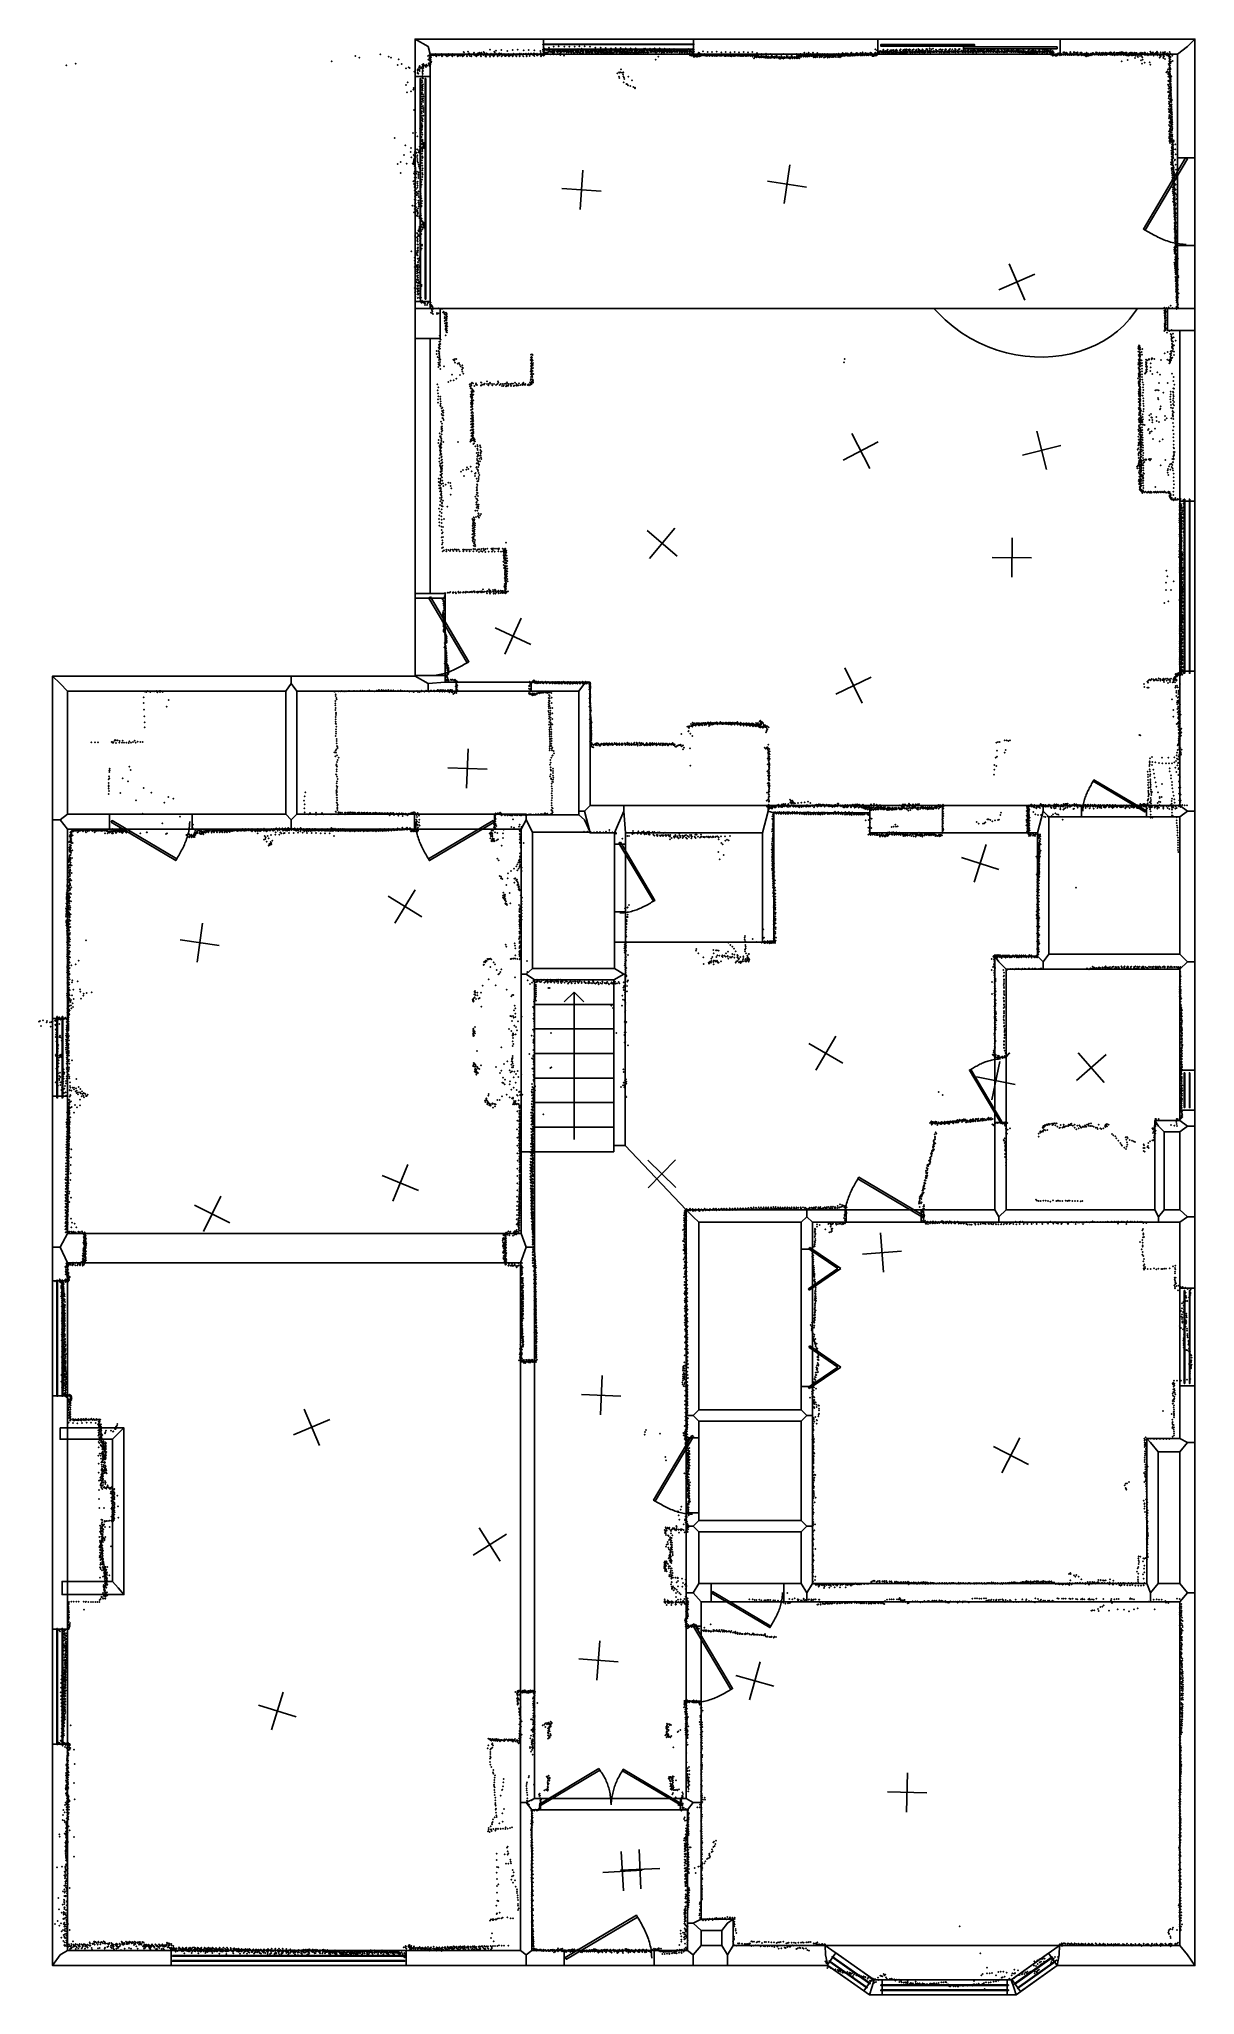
# Model space of a CAD drawing. Header units: millimetres. Extents: x -6189 to 5556, y -1270 to 18599.
import ezdxf

# ---------------------------------------------------------------- set-up
doc = ezdxf.new("R2010")
doc.units = ezdxf.units.MM
for name, color, linetype in [('DOORS', 7, 'Continuous'), ('HWALLS', 32, 'Continuous'), ('P', 9, 'Continuous'), ('PANOS', 10, 'Continuous'), ('ROOMS', 1, 'Continuous'), ('STRUCTS', 4, 'Continuous'), ('WALLS', 3, 'Continuous'), ('WINDOWS', 6, 'Continuous')]:
    doc.layers.add(name, color=color, linetype=linetype)

# ---------------------------------------------------------------- blocks, each defined once
blk = doc.blocks.new('7-Bifold_49')
for points in [[(-898.992, 30.3406), (-625.387, 430.985)], [(-625.37, 395.547), (-882.476, 19.0615), (-898.992, 30.3406)], [(-625.387, 430.985), (-356.55, 38.1576), (-373.055, 26.8622)], [(-373.055, 26.8622), (-625.37, 395.547)], [(350.975, 30.1593), (624.58, 430.804)], [(624.597, 395.366), (367.491, 18.8802), (350.975, 30.1593)], [(624.58, 430.804), (893.417, 37.9763), (876.912, 26.6809)], [(876.912, 26.6809), (624.597, 395.366)]]:
    blk.add_lwpolyline(points)
blk = doc.blocks.new('1-Standard_3D')
for points in [[(-403.982, 5.64828), (253.382, 394.931), (263.573, 377.722), (-393.791, -11.5606), (-403.982, 5.64828)], [(263.573, 377.722), (275.367, 357.142), (283.15, 343.495), (290.844, 329.879), (298.429, 316.269), (305.882, 302.642), (313.184, 288.973), (320.313, 275.239), (327.249, 261.416), (333.971, 247.479), (340.456, 233.405), (346.686, 219.17), (352.638, 204.75), (358.291, 190.121), (363.626, 175.258), (368.62, 160.139), (373.253, 144.738), (377.503, 129.032), (381.351, 112.998), (384.774, 96.6102), (387.752, 79.8457), (390.265, 62.6802), (392.29, 45.0899), (393.807, 27.0508), (395.085, -0.90191)]]:
    blk.add_lwpolyline(points)
blk = doc.blocks.new('2-Double_40')
for points in [[(-803.047, 5.11842), (-144.478, 395.382), (-134.282, 378.176), (-792.851, -12.0874), (-803.047, 5.11842)], [(-134.282, 378.176), (-119.32, 354.081), (-109.98, 338.172), (-101.133, 322.376), (-92.7658, 306.684), (-84.8675, 291.087), (-77.4254, 275.576), (-70.4273, 260.141), (-63.861, 244.774), (-57.7142, 229.467), (-51.9747, 214.209), (-46.6303, 198.992), (-41.6688, 183.807), (-37.078, 168.646), (-32.8455, 153.498), (-28.9593, 138.355), (-25.407, 123.208), (-22.1765, 108.049), (-19.2555, 92.867), (-16.6317, 77.6544), (-14.2931, 62.402), (-12.2272, 47.1006), (-10.422, 31.7413), (-8.86523, 16.3152), (-6.96899, -6.96899)], [(-6.96899, -6.96899), (-5.64674, 24.0467), (-4.27553, 44.0225), (-2.51777, 63.4584), (-0.37793, 82.3727), (2.13953, 100.783), (5.03013, 118.709), (8.2894, 136.167), (11.9129, 153.176), (15.8961, 169.754), (20.2346, 185.919), (24.9238, 201.69), (29.9595, 217.085), (35.3369, 232.121), (41.0518, 246.818), (47.0996, 261.192), (53.4758, 275.263), (60.176, 289.048), (67.1957, 302.566), (74.5305, 315.834), (82.1759, 328.872), (90.1273, 341.697), (98.3804, 354.327), (106.931, 366.78), (120.303, 385.169)], [(130.58, 402.327), (799.603, 1.60988), (789.326, -15.5479), (120.303, 385.169), (130.58, 402.327)]]:
    blk.add_lwpolyline(points)
blk = doc.blocks.new('1-Standard_4C')
for points in [[(-590, 42.9766), (589.999, 42.9766), (589.999, 32.9766), (-590, 32.9766), (-590, 42.9766)], [(-590.014, -44.0958), (589.985, -44.0958), (589.985, -54.0958), (-590.014, -54.0958), (-590.014, -44.0958)]]:
    blk.add_lwpolyline(points)
blk = doc.blocks.new('5-Sliding_46')
for points in [[(-894.902, 22.9697), (55.0191, 22.9697), (55.0191, 2.96966), (-894.902, 2.96966), (-894.902, 22.9697)], [(-55.0675, -2.95703), (894.987, -2.95703), (894.987, -22.957), (-55.0675, -22.957), (-55.0675, -2.95703)]]:
    blk.add_lwpolyline(points)

msp = doc.modelspace()

# ---------------------------------------------------------------- linework, layer by layer
at = {"layer": 'DOORS'}
for points in [[(2334.17, 18599.15), (4188.37, 18599.15), (4188.37, 18446.75), (2334.17, 18446.75), (2334.17, 18599.15)], [(5556.25, 17392.86), (5556.25, 16503.86), (5378.45, 16503.86), (5378.45, 17392.86), (5556.25, 17392.86)], [(-2063.75, 12921.17), (-2063.75, 12133.77), (-2368.55, 12133.77), (-2368.55, 12921.17), (-2063.75, 12921.17)], [(-1950.06, 12065), (-1188.06, 12065), (-1188.06, 11976.1), (-1950.06, 11976.1), (-1950.06, 12065)], [(2990.79, 10814.05), (3854.39, 10814.05), (3854.39, 10534.65), (2990.79, 10534.65), (2990.79, 10814.05)], [(5063.59, 10699.75), (4403.19, 10699.75), (4403.19, 10814.05), (5063.59, 10814.05), (5063.59, 10699.75)], [(-4634.42, 10572.75), (-5472.62, 10572.75), (-5472.62, 10725.15), (-4634.42, 10725.15), (-4634.42, 10572.75)], [(-2375.68, 10725.15), (-1562.88, 10725.15), (-1562.88, 10572.75), (-2375.68, 10572.75), (-2375.68, 10725.15)], [(-228.6, 10420.33), (-228.6, 9734.53), (-342.9, 9734.53), (-342.9, 10420.33), (-228.6, 10420.33)], [(3638.55, 8252.23), (3638.55, 7591.83), (3524.25, 7591.83), (3524.25, 8252.23), (3638.55, 8252.23)], [(2013.93, 6705.6), (2775.93, 6705.6), (2775.93, 6578.6), (2013.93, 6578.6), (2013.93, 6705.6)], [(-5719.48, 6464.3), (-1452.28, 6464.3), (-1452.28, 6165.85), (-5719.48, 6165.85), (-5719.48, 6464.3)], [(1670.05, 6307.29), (1670.05, 4910.29), (1555.75, 4910.29), (1555.75, 6307.29), (1670.05, 6307.29)], [(-1155.7, 5161.03), (-1155.7, 1808.23), (-1295.4, 1808.23), (-1295.4, 5161.03), (-1155.7, 5161.03)], [(514.35, 4389.77), (514.35, 3627.77), (387.35, 3627.77), (387.35, 4389.77), (514.35, 4389.77)], [(1378.2, 2724.15), (641.6, 2724.15), (641.6, 2908.3), (1378.2, 2908.3), (1378.2, 2724.15)], [(539.75, 2476.03), (539.75, 1714.03), (387.35, 1714.03), (387.35, 2476.03), (539.75, 2476.03)], [(-1094.02, 723.9), (328.38, 723.9), (328.38, 609.6), (-1094.02, 609.6), (-1094.02, 723.9)], [(-854.51, -819.15), (59.89, -819.15), (59.89, -971.55), (-854.51, -971.55), (-854.51, -819.15)]]:
    msp.add_lwpolyline(points, dxfattribs=at)
at = {"layer": 'HWALLS'}
for points in [[(-234.95, 9099.55), (-234.95, 7359.65), (-247.65, 7359.65), (-349.25, 7359.65), (-349.25, 9042.4), (-247.65, 9099.55), (-234.95, 9099.55)], [(1803.4, -863.6), (1800.39, -768.35), (4180.68, -768.35), (4178.3, -863.6)]]:
    msp.add_lwpolyline(points, dxfattribs=at)
at = {"layer": 'P'}
for p in [(-1607, 18493), (-1545, 18483), (-1491, 18490), (-1430, 18480), (-1377, 18487), (-1325, 18492), (-1266, 18486), (-1213, 18487), (-1156, 18484), (-1069, 18479), (-1057, 18480), (-1050, 18501), (-1032, 18489), (-1026, 18490), (-1007, 18512), (-987, 18493), (-960, 18524), (-948, 18496), (-908, 18525), (-907, 18495), (-902, 18480), (-868, 18494), (-853, 18522), (-829, 18496), (-801, 18523), (-788, 18493), (-752, 18497), (-747, 18522), (-735, 18481), (-712, 18498), (-708, 18480), (-698, 18527), (-683, 18480), (-675, 18501), (-665, 18479), (-657, 18480), (-645, 18525), (-633, 18496), (-631, 18482), (-595, 18495), (-592, 18524), (-578, 18480), (-572, 18480), (-557, 18494), (-535, 18513), (-526, 18481), (-518, 18491), (-484, 18511), (-478, 18488), (-478, 18479), (-447, 18483), (-441, 18494), (-430, 18508), (-405, 18497), (-395, 18479), (-379, 18506), (-368, 18497), (-343, 18479), (-342, 18480), (-332, 18502), (-329, 18508), (-300, 18482), (-297, 18491), (-293, 18497), (-280, 18508), (-257, 18500), (-256, 18481), (-237, 18494), (-228, 18504), (-217, 18494), (-211, 18479), (-189, 18481), (-180, 18493), (-178, 18505), (-177, 18493), (-172, 18482), (-163, 18479), (-144, 18494), (-130, 18502), (-130, 18483), (-128, 18506), (-117, 18494), (-112, 18482), (-107, 18491), (-87, 18482), (-86, 18480), (-76, 18496), (-68, 18485), (-60, 18486), (-58, 18489), (-45, 18481), (-41, 18501), (-34, 18485), (-33, 18492), (-27, 18501), (-10, 18481), (-9, 18483), (-8, 18493), (-6, 18483), (1, 18494), (4, 18491), (17, 18485), (20, 18503), (28, 18482), (32, 18494), (34, 18484), (38, 18495), (43, 18484), (50, 18499), (65, 18495), (66, 18483), (68, 18504), (69, 18487), (69, 18481), (73, 18497), (73, 18491), (76, 18482), (94, 18481), (106, 18483), (109, 18494), (111, 18492), (115, 18484), (117, 18504), (124, 18493), (144, 18483), (147, 18487), (149, 18494), (151, 18492), (154, 18484), (155, 18479), (167, 18501), (182, 18484), (183, 18487), (185, 18490), (190, 18490), (192, 18485), (215, 18500), (217, 18493), (223, 18489), (223, 18480), (224, 18481), (224, 18479), (230, 18491), (230, 18485), (247, 18493), (255, 18486), (257, 18482), (261, 18479), (264, 18499), (267, 18487), (270, 18489), (291, 18484), (298, 18485), (298, 18481), (301, 18492), (310, 18488), (313, 18497), (325, 18484), (340, 18491), (350, 18487), (359, 18497), (360, 18488), (376, 18490), (385, 18482), (392, 18491), (397, 18483), (407, 18498), (427, 18488), (431, 18486), (453, 18490), (454, 18498), (2310, 18494), (2325, 18485), (2328, 18483), (2332, 18492), (2334, 18482), (2364, 18480), (2389, 18493), (2390, 18488), (2396, 18480), (2397, 18479), (2431, 18482), (2432, 18489), (2435, 18491), (2462, 18484), (2462, 18482), (2464, 18479), (2475, 18485), (2477, 18490), (2493, 18481), (2496, 18489), (2517, 18486), (2521, 18493), (2524, 18481), (2529, 18486), (2557, 18484), (2559, 18486), (2562, 18491), (2564, 18479), (2566, 18495), (2589, 18484), (2595, 18487), (2601, 18489), (2610, 18495), (2620, 18483), (2628, 18495), (2643, 18487), (2653, 18483), (2656, 18495), (2661, 18493), (2684, 18490), (2693, 18488), (2700, 18496), (2715, 18480), (2726, 18486), (2727, 18491), (2746, 18498), (2747, 18479), (2760, 18490), (2768, 18480), (2773, 18479), (2788, 18495), (2792, 18487), (2811, 18479), (2817, 18483), (2827, 18498), (2836, 18497), (2837, 18483), (2860, 18505), (2860, 18486), (2879, 18494), (2894, 18501), (2925, 18492), (2926, 18491), (2960, 18493), (2973, 18496), (2978, 18479), (2983, 18481), (2993, 18493), (3017, 18482), (3019, 18480), (3021, 18497), (3026, 18495), (3049, 18483), (3060, 18492), (3069, 18499), (3080, 18480), (3093, 18494), (3102, 18480), (3117, 18499), (3117, 18483), (3126, 18494), (3143, 18481), (3149, 18479), (3156, 18495), (3165, 18499), (3186, 18483), (3203, 18489), (3207, 18491), (3222, 18483), (3245, 18483), (3257, 18495), (3281, 18485), (3304, 18490), (3314, 18489), (3328, 18480), (3348, 18488), (3356, 18494), (3365, 18483), (3383, 18488), (3403, 18484), (3408, 18498), (3410, 18480), (3414, 18480), (3418, 18494), (3434, 18479), (3441, 18485), (3453, 18494), (3456, 18496), (3478, 18486), (3479, 18480), (3486, 18491), (3487, 18480), (3504, 18493), (3514, 18484), (3517, 18480), (3521, 18493), (3552, 18484), (3554, 18493), (3554, 18490), (3559, 18482), (3590, 18495), (3591, 18485), (3601, 18480), (3612, 18498), (3619, 18479), (3624, 18492), (3627, 18483), (3643, 18481), (3644, 18482), (3658, 18488), (3664, 18497), (3665, 18483), (3692, 18486), (3704, 18482), (3704, 18479), (3712, 18494), (3727, 18479), (3744, 18484), (3760, 18482), (3763, 18491), (3780, 18482), (3795, 18480), (3813, 18488), (3818, 18479), (3859, 18480), (3867, 18484), (3869, 18490), (3899, 18480), (3903, 18484), (3919, 18486), (3934, 18480), (3938, 18483), (3940, 18480), (3973, 18486), (3974, 18489), (3980, 18480), (4010, 18492), (4022, 18480), (4031, 18489), (4046, 18489), (4065, 18485), (4078, 18479), (4090, 18491), (4090, 18481), (4112, 18480), (-5912, 18333), (-5817, 18350), (-3216, 18372), (-2975, 18427), (-2934, 18410), (-2723, 18443), (-2638, 18420), (-2613, 18409), (-2545, 18337), (-2536, 18395), (-2504, 18348), (-2459, 18303), (-2432, 18312), (-2424, 18306), (-2343, 18291), (-2342, 18280), (-2338, 18287), (-2327, 18307), (-2326, 18290), (-2325, 18315), (-2321, 18326), (-2309, 18302), (-2308, 18313), (-2305, 18309), (-2293, 18339), (-2291, 18324), (-2291, 18302), (-2290, 18285), (-2286, 18347), (-2286, 18305), (-2285, 18322), (-2284, 18320), (-2283, 18328), (-2279, 18337), (-2278, 18330), (-2263, 18331), (-2258, 18337), (-2258, 18316), (-2255, 18334), (-2254, 18338), (-2243, 18328), (-2236, 18427), (-2232, 18390), (-2230, 18354), (-2228, 18349), (-2227, 18433), (-2226, 18343), (-2224, 18334), (-2223, 18408), (-2221, 18384), (-2219, 18323), (-2216, 18423), (-2216, 18392), (-2215, 18351), (-2214, 18442), (-2214, 18414), (-2214, 18344), (-2214, 18340), (-2212, 18383), (-2211, 18424), (-2210, 18395), (-2210, 18368), (-2209, 18435), (-2208, 18430), (-2208, 18366), (-2208, 18361), (-2206, 18413), (-2204, 18370), (-2197, 18438), (-2188, 18437), (-2184, 18446), (-2181, 18436), (-2173, 18438), (-2170, 18442), (-2163, 18436), (-2161, 18448), (-2151, 18423), (-2149, 18436), (-2144, 18437), (-2135, 18445), (-2132, 18436), (-2119, 18436), (-2118, 18436), (-2108, 18441), (-2107, 18445), (-2100, 18447), (-2100, 18437), (-2096, 18423), (-2089, 18439), (-2088, 18445), (-2087, 18435), (-2087, 18432), (-2063, 18439), (-2056, 18435), (-2056, 18433), (-2044, 18446), (-2043, 18424), (-2040, 18446), (-2037, 18443), (-2029, 18448), (-2026, 18432), (-2015, 18439), (-2012, 18443), (-1997, 18434), (-1994, 18442), (-1989, 18424), (-1986, 18433), (-1985, 18448), (-1985, 18444), (-1972, 18438), (-1971, 18444), (-1965, 18434), (-1959, 18443), (-1948, 18442), (-1937, 18436), (-1936, 18423), (-1934, 18445), (-1923, 18431), (-1922, 18445), (-1920, 18445), (-1906, 18435), (-1905, 18430), (-1903, 18444), (-1892, 18440), (-1886, 18430), (-1885, 18423), (-1881, 18431), (-1876, 18430), (-1874, 18469), (-1870, 18464), (-1868, 18446), (-1867, 18438), (-1852, 18445), (-1849, 18440), (-1844, 18440), (-1841, 18425), (-1832, 18441), (-1830, 18472), (-1821, 18442), (-1820, 18455), (-1820, 18442), (-1813, 18445), (-1811, 18428), (-1795, 18425), (-1794, 18437), (-1791, 18441), (-1773, 18451), (-1772, 18440), (-1772, 18440), (-1771, 18461), (-1770, 18442), (-1760, 18434), (-1748, 18437), (-1747, 18425), (-1737, 18433), (-1736, 18450), (-1729, 18454), (-1725, 18437), (-1725, 18437), (-1716, 18461), (-1713, 18458), (-1706, 18437), (-1703, 18438), (-1699, 18423), (-1696, 18462), (-1689, 18440), (-1682, 18448), (-1671, 18437), (-1670, 18469), (-1666, 18463), (-1659, 18448), (-1656, 18429), (-1653, 18445), (-1648, 18435), (-1648, 18421), (-1642, 18456), (-1632, 18448), (-1628, 18437), (-1610, 18439), (-1608, 18422), (-1602, 18443), (-1598, 18437), (-1597, 18451), (-1593, 18447), (-1589, 18442), (-1578, 18448), (-1576, 18435), (-1574, 18427), (-1573, 18443), (-1571, 18425), (-1563, 18470), (-1560, 18465), (-1559, 18439), (-1551, 18448), (-1545, 18453), (-1544, 18442), (-1530, 18424), (-1525, 18433), (-1518, 18450), (-1508, 18454), (-1508, 18436), (-1507, 18450), (-1491, 18452), (-1489, 18423), (-1488, 18423), (-1487, 18447), (-1480, 18435), (-1463, 18448), (-1463, 18438), (-1461, 18435), (-1454, 18426), (-1447, 18428), (-1443, 18434), (-1433, 18434), (-1432, 18444), (-1432, 18443), (-1420, 18447), (-1420, 18439), (-1419, 18447), (-1414, 18425), (-1407, 18436), (-1404, 18443), (-1397, 18434), (-1382, 18438), (-1381, 18439), (-1376, 18444), (-1376, 18443), (-1376, 18440), (-1375, 18424), (-1372, 18434), (-1365, 18450), (-1364, 18441), (-1349, 18445), (-1347, 18439), (-1339, 18425), (-1334, 18444), (-1333, 18447), (-1328, 18442), (-1321, 18444), (-1309, 18438), (-1308, 18451), (-1308, 18451), (-1306, 18435), (-1304, 18425), (-1293, 18443), (-1292, 18446), (-1291, 18451), (-1277, 18442), (-1275, 18440), (-1269, 18425), (-1267, 18448), (-1265, 18447), (-1251, 18449), (-1248, 18448), (-1248, 18447), (-1241, 18449), (-1240, 18450), (-1238, 18438), (-1236, 18435), (-1234, 18425), (-1229, 18444), (-1217, 18453), (-1213, 18452), (-1209, 18447), (-1203, 18438), (-1203, 18426), (-1194, 18449), (-1193, 18452), (-1186, 18452), (-1176, 18441), (-1168, 18450), (-1168, 18446), (-1167, 18437), (-1160, 18456), (-1157, 18429), (-1144, 18449), (-1133, 18443), (-1131, 18452), (-1131, 18435), (-1125, 18442), (-1121, 18436), (-1119, 18446), (-1101, 18443), (-1097, 18477), (-1096, 18445), (-1092, 18458), (-1090, 18427), (-1087, 18423), (-1080, 18444), (-1080, 18444), (-1080, 18438), (-1076, 18446), (-1068, 18450), (-1060, 18474), (-1060, 18432), (-1058, 18469), (-1056, 18438), (-1054, 18464), (-1051, 18447), (-1045, 18455), (-1037, 18464), (-1026, 18457), (-1023, 18448), (-1019, 18468), (-1019, 18465), (-1010, 18473), (-1009, 18471), (-1001, 18476), (-997, 18471), (-989, 18445), (-987, 18467), (-975, 18476), (-974, 18464), (-962, 18473), (-960, 18455), (-960, 18445), (-956, 18472), (-952, 18465), (-952, 18464), (-949, 18478), (-932, 18445), (-930, 18471), (-923, 18474), (-921, 18474), (-919, 18464), (-915, 18474), (-908, 18474), (-898, 18455), (-895, 18477), (-891, 18437), (-887, 18465), (-879, 18472), (-869, 18474), (-859, 18476), (-856, 18467), (-855, 18432), (-850, 18470), (-841, 18477), (-836, 18471), (-828, 18465), (-825, 18476), (-825, 18469), (-821, 18468), (-815, 18478), (-808, 18475), (-806, 18465), (-792, 18467), (-788, 18477), (-782, 18452), (-778, 18467), (-775, 18477), (-762, 18477), (-761, 18478), (-760, 18465), (-756, 18465), (-751, 18454), (-735, 18469), (-729, 18468), (-724, 18474), (-720, 18460), (-712, 18478), (-707, 18467), (-698, 18466), (-690, 18456), (-686, 18470), (-680, 18474), (-670, 18454), (-666, 18467), (-659, 18463), (-657, 18468), (-636, 18468), (-635, 18467), (-634, 18472), (-629, 18459), (-623, 18459), (-615, 18476), (-613, 18469), (-604, 18464), (-603, 18475), (-599, 18469), (-598, 18457), (-589, 18472), (-573, 18463), (-566, 18467), (-566, 18464), (-566, 18457), (-551, 18477), (-545, 18467), (-544, 18470), (-537, 18470), (-536, 18461), (-519, 18475), (-518, 18459), (-515, 18472), (-512, 18462), (-504, 18463), (-499, 18477), (-499, 18470), (-493, 18474), (-483, 18464), (-474, 18457), (-473, 18477), (-468, 18460), (-464, 18471), (-458, 18471), (-455, 18466), (-450, 18468), (-443, 18463), (-443, 18459), (-430, 18477), (-430, 18454), (-425, 18466), (-421, 18478), (-421, 18469), (-418, 18460), (-415, 18472), (-412, 18463), (-398, 18473), (-398, 18467), (-392, 18455), (-384, 18476), (-384, 18466), (-381, 18461), (-378, 18459), (-375, 18475), (-370, 18478), (-370, 18471), (-367, 18460), (-357, 18458), (-348, 18464), (-342, 18470), (-334, 18476), (-324, 18463), (-324, 18460), (-322, 18474), (-318, 18477), (-317, 18465), (-315, 18473), (-300, 18472), (-293, 18478), (-291, 18477), (-288, 18468), (-288, 18461), (-286, 18472), (-283, 18476), (-277, 18293), (-273, 18461), (-270, 18459), (-265, 18472), (-259, 18462), (-257, 18471), (-255, 18463), (-250, 18475), (-239, 18475), (-237, 18462), (-231, 18464), (-227, 18467), (-225, 18465), (-216, 18458), (-214, 18476), (-208, 18475), (-202, 18461), (-198, 18466), (-197, 18463), (-185, 18464), (-178, 18455), (-172, 18469), (-166, 18474), (-164, 18467), (-149, 18459), (-142, 18465), (-137, 18476), (-134, 18461), (-132, 18467), (-126, 18476), (-121, 18462), (-115, 18466), (-103, 18459), (-100, 18469), (-93, 18463), (-89, 18467), (-87, 18476), (-74, 18461), (-69, 18468), (-62, 18468), (-49, 18478), (-48, 18462), (-46, 18464), (-36, 18467), (-33, 18465), (-20, 18466), (-7, 18464), (-6, 18466), (-4, 18476), (1, 18466), (22, 18467), (28, 18474), (31, 18467), (34, 18469), (46, 18473), (60, 18474), (60, 18468), (70, 18476), (75, 18389), (76, 18465), (88, 18465), (93, 18475), (97, 18475), (103, 18422), (113, 18467), (114, 18467), (115, 18471), (120, 18476), (126, 18478), (136, 18462), (138, 18474), (139, 18467), (144, 18476), (156, 18470), (156, 18466), (165, 18472), (166, 18466), (170, 18474), (183, 18476), (189, 18471), (190, 18472), (191, 18477), (191, 18466), (197, 18468), (200, 18475), (210, 18471), (213, 18475), (217, 18467), (222, 18469), (235, 18466), (240, 18473), (240, 18472), (248, 18468), (254, 18476), (260, 18477), (265, 18472), (268, 18470), (272, 18469), (281, 18471), (287, 18473), (288, 18477), (292, 18468), (294, 18474), (298, 18467), (300, 18474), (317, 18478), (319, 18463), (320, 18474), (325, 18469), (326, 18474), (337, 18478), (339, 18474), (343, 18474), (344, 18463), (346, 18471), (350, 18467), (354, 18477), (367, 18471), (370, 18463), (371, 18474), (375, 18477), (376, 18466), (377, 18473), (387, 18473), (392, 18467), (395, 18476), (399, 18457), (401, 18470), (421, 18475), (421, 18459), (423, 18468), (423, 18457), (425, 18435), (434, 18473), (440, 18430), (446, 18467), (449, 18459), (451, 18455), (452, 18430), (453, 18460), (454, 18435), (461, 18426), (464, 18434), (467, 18473), (467, 18419), (469, 18440), (473, 18430), (476, 18438), (478, 18433), (481, 18425), (481, 18423), (482, 18429), (482, 18426), (492, 18421), (495, 18429), (501, 18437), (502, 18447), (502, 18437), (503, 18431), (503, 18420), (505, 18435), (505, 18430), (505, 18429), (507, 18437), (509, 18447), (514, 18462), (519, 18425), (521, 18457), (527, 18438), (527, 18437), (528, 18434), (530, 18441), (535, 18426), (537, 18449), (537, 18436), (538, 18431), (541, 18437), (546, 18437), (548, 18435), (552, 18434), (554, 18437), (556, 18475), (559, 18445), (564, 18444), (565, 18433), (574, 18447), (574, 18439), (574, 18434), (575, 18436), (577, 18433), (578, 18432), (579, 18443), (579, 18435), (587, 18430), (591, 18437), (598, 18428), (601, 18442), (602, 18435), (602, 18432), (605, 18468), (607, 18435), (608, 18444), (611, 18443), (616, 18434), (618, 18435), (619, 18436), (623, 18434), (627, 18426), (629, 18432), (631, 18434), (636, 18441), (640, 18437), (642, 18439), (645, 18445), (647, 18432), (648, 18440), (650, 18469), (652, 18434), (653, 18429), (656, 18436), (656, 18433), (658, 18445), (660, 18433), (671, 18432), (672, 18435), (673, 18438), (676, 18439), (678, 18430), (681, 18429), (682, 18434), (683, 18441), (683, 18439), (686, 18433), (693, 18436), (696, 18432), (697, 18470), (698, 18427), (700, 18432), (706, 18443), (706, 18439), (707, 18430), (708, 18437), (715, 18446), (716, 18438), (716, 18435), (718, 18433), (722, 18431), (727, 18435), (733, 18432), (739, 18441), (740, 18433), (742, 18431), (743, 18435), (744, 18466), (746, 18432), (748, 18439), (751, 18434), (752, 18431), (755, 18444), (755, 18433), (773, 18429), (776, 18435), (777, 18437), (781, 18430), (783, 18439), (783, 18432), (784, 18431), (784, 18429), (785, 18442), (788, 18469), (789, 18429), (797, 18431), (798, 18432), (805, 18445), (810, 18431), (811, 18437), (811, 18430), (812, 18437), (813, 18428), (815, 18432), (817, 18440), (819, 18433), (820, 18430), (825, 18432), (831, 18433), (834, 18428), (835, 18465), (835, 18434), (837, 18431), (844, 18436), (845, 18436), (847, 18431), (847, 18424), (848, 18433), (852, 18438), (853, 18435), (854, 18443), (856, 18430), (863, 18431), (867, 18433), (870, 18427), (876, 18432), (877, 18437), (878, 18431), (879, 18429), (880, 18467), (880, 18439), (887, 18436), (887, 18435), (889, 18431), (897, 18436), (898, 18441), (905, 18444), (905, 18432), (909, 18432), (910, 18436), (914, 18435), (914, 18433), (918, 18442), (921, 18436), (921, 18433), (925, 18465), (925, 18428), (927, 18437), (937, 18431), (941, 18429), (942, 18441), (942, 18436), (948, 18427), (950, 18441), (950, 18436), (952, 18440), (952, 18432), (954, 18444), (957, 18429), (962, 18437), (962, 18433), (965, 18440), (967, 18430), (970, 18467), (970, 18428), (975, 18435), (984, 18435), (987, 18435), (989, 18432), (992, 18428), (993, 18444), (993, 18432), (993, 18432), (997, 18438), (997, 18428), (1005, 18444), (1008, 18434), (1012, 18436), (1014, 18429), (1015, 18436), (1016, 18464), (1016, 18442), (1018, 18435), (1020, 18441), (1020, 18433), (1021, 18433), (1030, 18435), (1035, 18432), (1037, 18443), (1037, 18426), (1039, 18436), (1046, 18433), (1054, 18437), (1054, 18433), (1054, 18431), (1055, 18443), (1055, 18438), (1059, 18469), (1060, 18424), (1063, 18421), (1065, 18435), (1068, 18438), (1075, 18444), (1076, 18405), (1078, 18437), (1078, 18434), (1084, 18436), (1085, 18423), (1087, 18419), (1088, 18433), (1090, 18434), (1095, 18416), (1099, 18432), (1099, 18415), (1105, 18442), (1105, 18420), (1107, 18459), (1107, 18420), (1110, 18422), (1113, 18429), (1115, 18416), (1120, 18426), (1121, 18420), (1121, 18419), (1122, 18427), (1122, 18427), (1125, 18421), (1129, 18414), (1135, 18416), (1136, 18415), (1141, 18424), (1143, 18420), (1145, 18420), (1152, 18414), (1152, 18413), (1153, 18449), (1154, 18438), (1155, 18423), (1156, 18417), (1159, 18419), (1160, 18421), (1171, 18423), (1171, 18416), (1172, 18413), (1174, 18423), (1184, 18414), (1187, 18424), (1187, 18414), (1188, 18412), (1191, 18418), (1195, 18411), (1197, 18450), (1197, 18411), (1202, 18432), (1203, 18421), (1204, 18417), (1206, 18419), (1207, 18411), (1217, 18408), (1220, 18424), (1223, 18418), (1223, 18412), (1224, 18415), (1224, 18409), (1226, 18410), (1232, 18414), (1238, 18411), (1239, 18415), (1239, 18406), (1242, 18448), (1246, 18418), (1249, 18412), (1250, 18412), (1253, 18418), (1255, 18434), (1256, 18417), (1256, 18414), (1259, 18411), (1260, 18409), (1261, 18416), (1266, 18420), (1276, 18412), (1277, 18419), (1281, 18416), (1281, 18409), (1286, 18407), (1288, 18440), (1288, 18417), (1289, 18417), (1290, 18412), (1295, 18414), (1296, 18419), (1302, 18409), (1303, 18418), (1303, 18412), (1305, 18432), (1309, 18414), (1320, 18414), (1321, 18416), (1321, 18411), (1324, 18410), (1325, 18407), (1328, 18415), (1331, 18445), (1331, 18412), (1332, 18416), (1332, 18399), (1333, 18418), (1338, 18413), (1348, 18401), (1350, 18416), (1352, 18407), (1354, 18427), (1355, 18419), (1355, 18406), (1356, 18420), (1357, 18410), (1365, 18407), (1367, 18411), (1373, 18405), (1373, 18399), (1375, 18447), (1375, 18414), (1377, 18405), (1383, 18414), (1383, 18414), (1384, 18408), (1385, 18418), (1386, 18412), (1388, 18408), (1397, 18410), (1403, 18411), (1403, 18411), (1406, 18415), (1407, 18429), (1409, 18409), (1410, 18410), (1415, 18415), (1416, 18410), (1419, 18417), (1420, 18418), (1421, 18442), (1423, 18409), (1424, 18406), (1431, 18409), (1438, 18408), (1440, 18411), (1443, 18417), (1443, 18401), (1445, 18412), (1445, 18407), (1450, 18409), (1453, 18415), (1460, 18430), (1463, 18445), (1464, 18418), (1464, 18404), (1465, 18410), (1470, 18409), (1472, 18415), (1472, 18409), (1475, 18410), (1477, 18412), (1477, 18410), (1485, 18417), (1488, 18404), (1490, 18405), (1492, 18410), (1494, 18411), (1496, 18411), (1501, 18416), (1505, 18447), (1506, 18413), (1507, 18408), (1508, 18414), (1512, 18407), (1513, 18431), (1514, 18416), (1514, 18404), (1517, 18422), (1521, 18413), (1523, 18425), (1523, 18407), (1526, 18412), (1529, 18432), (1529, 18431), (1534, 18422), (1536, 18408), (1536, 18403), (1546, 18438), (1547, 18447), (1549, 18447), (1549, 18429), (1550, 18424), (1553, 18441), (1554, 18419), (1555, 18423), (1558, 18434), (1563, 18435), (1567, 18436), (1572, 18434), (1573, 18443), (1577, 18421), (1578, 18421), (1579, 18427), (1581, 18434), (1588, 18447), (1588, 18435), (1589, 18460), (1595, 18433), (1597, 18427), (1598, 18422), (1606, 18423), (1608, 18437), (1608, 18426), (1610, 18450), (1613, 18436), (1614, 18433), (1618, 18435), (1619, 18422), (1623, 18448), (1625, 18446), (1633, 18462), (1633, 18429), (1634, 18424), (1637, 18431), (1638, 18436), (1639, 18425), (1646, 18436), (1646, 18428), (1649, 18433), (1650, 18449), (1654, 18439), (1660, 18426), (1662, 18428), (1666, 18428), (1667, 18440), (1670, 18434), (1671, 18446), (1674, 18429), (1676, 18461), (1678, 18444), (1681, 18427), (1681, 18421), (1682, 18415), (1686, 18430), (1688, 18420), (1694, 18419), (1698, 18443), (1700, 18440), (1700, 18436), (1704, 18413), (1708, 18436), (1708, 18428), (1712, 18427), (1716, 18438), (1719, 18442), (1720, 18457), (1720, 18430), (1721, 18440), (1721, 18418), (1724, 18434), (1725, 18432), (1727, 18438), (1738, 18434), (1742, 18432), (1744, 18413), (1745, 18438), (1747, 18420), (1748, 18447), (1751, 18439), (1753, 18435), (1755, 18432), (1764, 18417), (1766, 18443), (1766, 18437), (1769, 18448), (1771, 18427), (1771, 18425), (1776, 18436), (1777, 18430), (1778, 18431), (1780, 18440), (1785, 18433), (1787, 18433), (1787, 18431), (1787, 18410), (1790, 18433), (1792, 18448), (1797, 18434), (1801, 18417), (1804, 18437), (1806, 18435), (1809, 18443), (1810, 18423), (1816, 18434), (1821, 18448), (1825, 18438), (1826, 18412), (1828, 18417), (1829, 18431), (1832, 18432), (1833, 18434), (1833, 18430), (1842, 18422), (1843, 18446), (1844, 18433), (1846, 18415), (1847, 18432), (1851, 18445), (1852, 18422), (1855, 18437), (1864, 18438), (1865, 18446), (1865, 18435), (1866, 18416), (1871, 18436), (1875, 18418), (1878, 18435), (1878, 18422), (1882, 18439), (1883, 18439), (1887, 18416), (1888, 18435), (1889, 18448), (1892, 18432), (1893, 18440), (1894, 18444), (1904, 18422), (1908, 18433), (1908, 18417), (1910, 18446), (1910, 18436), (1912, 18448), (1915, 18443), (1925, 18434), (1928, 18417), (1932, 18433), (1932, 18418), (1936, 18450), (1937, 18447), (1939, 18441), (1940, 18423), (1942, 18435), (1945, 18427), (1946, 18443), (1949, 18436), (1949, 18414), (1953, 18428), (1954, 18434), (1956, 18420), (1960, 18438), (1966, 18447), (1968, 18424), (1971, 18436), (1973, 18440), (1976, 18432), (1977, 18458), (1977, 18436), (1989, 18435), (1989, 18433), (1990, 18447), (1990, 18426), (1995, 18440), (2000, 18435), (2002, 18431), (2005, 18440), (2008, 18455), (2009, 18448), (2009, 18436), (2012, 18443), (2015, 18447), (2019, 18435), (2020, 18456), (2027, 18442), (2027, 18432), (2031, 18440), (2031, 18429), (2032, 18450), (2037, 18440), (2047, 18430), (2050, 18438), (2052, 18429), (2053, 18436), (2057, 18451), (2057, 18450), (2057, 18436), (2062, 18459), (2063, 18438), (2065, 18460), (2067, 18441), (2070, 18441), (2072, 18431), (2073, 18442), (2076, 18430), (2077, 18435), (2083, 18450), (2085, 18438), (2093, 18431), (2100, 18446), (2102, 18439), (2103, 18435), (2105, 18450), (2107, 18448), (2109, 18437), (2111, 18437), (2114, 18436), (2116, 18446), (2118, 18446), (2119, 18459), (2123, 18457), (2128, 18436), (2134, 18450), (2134, 18443), (2134, 18433), (2138, 18437), (2140, 18443), (2150, 18440), (2153, 18441), (2153, 18440), (2154, 18452), (2154, 18446), (2156, 18435), (2157, 18457), (2164, 18434), (2166, 18434), (2167, 18446), (2169, 18438), (2170, 18451), (2172, 18445), (2173, 18444), (2176, 18434), (2177, 18448), (2179, 18464), (2184, 18451), (2195, 18443), (2195, 18434), (2196, 18443), (2196, 18443), (2197, 18434), (2198, 18443), (2200, 18445), (2203, 18450), (2205, 18447), (2207, 18459), (2217, 18436), (2222, 18444), (2224, 18445), (2224, 18444), (2225, 18454), (2227, 18437), (2230, 18441), (2232, 18441), (2233, 18449), (2238, 18450), (2239, 18447), (2239, 18435), (2245, 18439), (2248, 18442), (2251, 18448), (2255, 18449), (2257, 18462), (2260, 18442), (2260, 18441), (2260, 18440), (2260, 18438), (2264, 18445), (2268, 18458), (2274, 18451), (2275, 18436), (2276, 18443), (2276, 18440), (2279, 18429), (2283, 18434), (2285, 18431), (2285, 18428), (2289, 18430), (2292, 18428), (2297, 18439), (2298, 18437), (2303, 18435), (2304, 18459), (2306, 18430), (2310, 18454), (2310, 18440), (2310, 18436), (2313, 18463), (2316, 18434), (2319, 18442), (2321, 18441), (2323, 18436), (2326, 18439), (2328, 18456), (2349, 18466), (2349, 18458), (2350, 18476), (2354, 18461), (2355, 18476), (2355, 18474), (2365, 18474), (2373, 18471), (2374, 18466), (2381, 18468), (2383, 18475), (2384, 18466), (2388, 18473), (2390, 18459), (2391, 18461), (2398, 18470), (2405, 18471), (2406, 18468), (2411, 18476), (2412, 18462), (2412, 18450), (2413, 18477), (2421, 18471), (2429, 18478), (2429, 18468), (2430, 18468), (2432, 18457), (2436, 18472), (2439, 18472), (2443, 18465), (2450, 18466), (2452, 18470), (2454, 18467), (2454, 18458), (2467, 18471), (2473, 18469), (2474, 18461), (2476, 18468), (2486, 18466), (2488, 18465), (2494, 18473), (2495, 18468), (2495, 18459), (2499, 18469), (2500, 18471), (2512, 18476), (2516, 18459), (2522, 18470), (2523, 18470), (2527, 18464), (2530, 18473), (2531, 18466), (2547, 18466), (2550, 18465), (2551, 18465), (2559, 18460), (2562, 18469), (2566, 18469), (2569, 18462), (2577, 18468), (2577, 18466), (2579, 18457), (2587, 18466), (2591, 18473), (2601, 18459), (2603, 18473), (2607, 18468), (2613, 18475), (2613, 18474), (2614, 18469), (2619, 18465), (2621, 18469), (2621, 18458), (2631, 18469), (2635, 18471), (2638, 18471), (2638, 18466), (2658, 18469), (2662, 18470), (2662, 18466), (2663, 18475), (2663, 18471), (2664, 18461), (2666, 18464), (2682, 18478), (2685, 18463), (2686, 18466), (2686, 18464), (2690, 18467), (2694, 18468), (2707, 18471), (2709, 18466), (2711, 18463), (2712, 18470), (2714, 18467), (2715, 18476), (2718, 18470), (2728, 18469), (2731, 18470), (2731, 18466), (2739, 18469), (2745, 18469), (2745, 18467), (2751, 18474), (2752, 18473), (2759, 18463), (2760, 18470), (2765, 18473), (2765, 18470), (2770, 18471), (2775, 18469), (2780, 18477), (2782, 18465), (2787, 18465), (2791, 18475), (2798, 18470), (2803, 18461), (2811, 18465), (2812, 18477), (2813, 18468), (2813, 18464), (2817, 18473), (2819, 18470), (2821, 18469), (2840, 18466), (2841, 18468), (2844, 18474), (2844, 18468), (2845, 18475), (2852, 18476), (2854, 18464), (2865, 18468), (2868, 18470), (2869, 18466), (2871, 18476), (2872, 18471), (2872, 18466), (2878, 18476), (2887, 18467), (2888, 18468), (2894, 18475), (2894, 18471), (2899, 18469), (2901, 18478), (2902, 18467), (2910, 18468), (2912, 18476), (2921, 18470), (2923, 18474), (2924, 18476), (2925, 18467), (2926, 18469), (2932, 18467), (2935, 18470), (2936, 18477), (2943, 18474), (2946, 18477), (2947, 18473), (2959, 18467), (2963, 18465), (2965, 18468), (2966, 18473), (2974, 18471), (2976, 18475), (2978, 18466), (2979, 18466), (2987, 18472), (2989, 18472), (3003, 18465), (3010, 18475), (3011, 18464), (3012, 18470), (3016, 18472), (3027, 18471), (3028, 18465), (3030, 18476), (3031, 18472), (3035, 18470), (3040, 18468), (3041, 18470), (3042, 18470), (3046, 18466), (3053, 18469), (3054, 18477), (3055, 18474), (3060, 18478), (3061, 18464), (3068, 18471), (3076, 18475), (3077, 18473), (3078, 18474), (3080, 18467), (3082, 18473), (3091, 18472), (3095, 18467), (3096, 18467), (3098, 18476), (3100, 18471), (3101, 18469), (3105, 18467), (3116, 18467), (3119, 18474), (3121, 18470), (3122, 18466), (3130, 18473), (3137, 18474), (3142, 18476), (3143, 18469), (3148, 18468), (3154, 18466), (3156, 18469), (3157, 18469), (3163, 18474), (3164, 18473), (3174, 18471), (3174, 18470), (3179, 18475), (3185, 18475), (3186, 18477), (3186, 18471), (3189, 18469), (3193, 18470), (3200, 18466), (3206, 18470), (3208, 18470), (3209, 18477), (3214, 18470), (3217, 18469), (3227, 18476), (3227, 18466), (3229, 18470), (3229, 18467), (3230, 18475), (3242, 18476), (3243, 18470), (3251, 18469), (3251, 18465), (3253, 18473), (3253, 18466), (3254, 18478), (3269, 18476), (3269, 18472), (3270, 18468), (3271, 18468), (3274, 18470), (3276, 18467), (3279, 18469), (3291, 18478), (3292, 18478), (3293, 18466), (3295, 18472), (3297, 18473), (3305, 18464), (3310, 18474), (3313, 18470), (3318, 18470), (3319, 18470), (3331, 18465), (3334, 18470), (3335, 18466), (3340, 18466), (3341, 18470), (3342, 18476), (3352, 18477), (3354, 18478), (3354, 18469), (3356, 18470), (3357, 18470), (3365, 18474), (3367, 18474), (3374, 18469), (3377, 18470), (3383, 18474), (3387, 18476), (3391, 18477), (3393, 18477), (3398, 18469), (3400, 18471), (3406, 18466), (3409, 18474), (3416, 18468), (3419, 18466), (3433, 18478), (3435, 18474), (3440, 18475), (3440, 18469), (3441, 18468), (3456, 18478), (3460, 18471), (3461, 18473), (3462, 18467), (3463, 18478), (3476, 18477), (3478, 18467), (3481, 18472), (3487, 18472), (3487, 18470), (3499, 18472), (3500, 18474), (3501, 18474), (3507, 18467), (3513, 18468), (3523, 18475), (3524, 18478), (3525, 18476), (3530, 18469), (3537, 18474), (3539, 18468), (3545, 18470), (3548, 18478), (3548, 18467), (3548, 18465), (3550, 18467), (3565, 18467), (3566, 18472), (3571, 18476), (3573, 18467), (3576, 18467), (3591, 18469), (3594, 18476), (3597, 18471), (3606, 18471), (3607, 18468), (3616, 18466), (3617, 18470), (3628, 18468), (3629, 18468), (3632, 18475), (3643, 18470), (3647, 18464), (3649, 18467), (3656, 18477), (3666, 18478), (3669, 18477), (3669, 18471), (3669, 18470), (3681, 18476), (3681, 18470), (3684, 18476), (3689, 18476), (3690, 18469), (3695, 18467), (3710, 18471), (3711, 18469), (3713, 18475), (3720, 18470), (3724, 18473), (3725, 18477), (3734, 18469), (3735, 18473), (3746, 18470), (3752, 18469), (3759, 18472), (3762, 18468), (3764, 18475), (3766, 18471), (3772, 18469), (3772, 18466), (3773, 18467), (3785, 18475), (3787, 18468), (3789, 18476), (3793, 18468), (3798, 18469), (3808, 18471), (3809, 18476), (3809, 18463), (3812, 18473), (3814, 18468), (3824, 18469), (3829, 18476), (3833, 18474), (3834, 18465), (3836, 18473), (3836, 18462), (3846, 18465), (3850, 18473), (3850, 18468), (3858, 18474), (3861, 18460), (3871, 18466), (3876, 18468), (3876, 18467), (3883, 18476), (3883, 18464), (3885, 18456), (3892, 18477), (3895, 18463), (3896, 18469), (3902, 18464), (3907, 18476), (3916, 18457), (3917, 18468), (3919, 18467), (3926, 18465), (3928, 18463), (3932, 18476), (3937, 18468), (3943, 18475), (3947, 18456), (3954, 18462), (3955, 18473), (3957, 18471), (3967, 18471), (3975, 18474), (3980, 18465), (3982, 18476), (3992, 18472), (4000, 18471), (4002, 18453), (4003, 18468), (4006, 18468), (4008, 18475), (4010, 18464), (4017, 18473), (4021, 18469), (4027, 18466), (4032, 18468), (4034, 18475), (4041, 18470), (4051, 18456), (4052, 18471), (4058, 18463), (4059, 18477), (4059, 18475), (4061, 18471), (4076, 18471), (4081, 18465), (4084, 18460), (4091, 18462), (4094, 18468), (4095, 18442), (4100, 18473), (4101, 18444), (4108, 18458), (4108, 18447), (4108, 18442), (4110, 18432), (4112, 18438), (4114, 18443), (4118, 18441), (4121, 18443), (4121, 18434), (4122, 18466), (4133, 18434), (4139, 18441), (4140, 18446), (4140, 18432), (4141, 18431), (4141, 18430), (4143, 18435), (4145, 18427), (4158, 18451), (4159, 18439), (4162, 18434), (4167, 18454), (4173, 18448), (4181, 18458), (4181, 18451), (4182, 18449), (4186, 18449), (4186, 18435), (4195, 18451), (4199, 18445), (4199, 18440), (4203, 18438), (4212, 18446), (4218, 18465), (4218, 18442), (4222, 18446), (4224, 18445), (4224, 18440), (4233, 18464), (4238, 18443), (4240, 18452), (4241, 18439), (4243, 18443), (4244, 18440), (4249, 18443), (4254, 18461), (4255, 18446), (4263, 18438), (4265, 18448), (4265, 18446), (4267, 18441), (4275, 18441), (4283, 18439), (4286, 18450), (4290, 18463), (4290, 18442), (4292, 18467), (4300, 18443), (4300, 18438), (4303, 18438), (4308, 18450), (4316, 18442), (4317, 18442), (4325, 18437), (4327, 18463), (4328, 18468), (4328, 18447), (4328, 18443), (4334, 18440), (4342, 18445), (4342, 18442), (4349, 18463), (4349, 18448), (4349, 18446), (4354, 18456), (4354, 18440), (4364, 18465), (4366, 18439), (4368, 18440), (4368, 18435), (4369, 18446), (4380, 18444), (4380, 18444), (4380, 18437), (4389, 18445), (4391, 18463), (4391, 18448), (4393, 18446), (4394, 18441), (4401, 18462), (4406, 18462), (4406, 18436), (4414, 18438), (4420, 18448), (4420, 18443), (4421, 18441), (4429, 18437), (4431, 18433), (4433, 18451), (4433, 18450), (4445, 18430), (4447, 18452), (4447, 18427), (4449, 18425), (4450, 18446), (4453, 18423), (4455, 18461), (4459, 18456), (4460, 18454), (4461, 18442), (4469, 18449), (4470, 18427), (4471, 18426), (4473, 18452), (4473, 18438), (4488, 18435), (4492, 18438), (4498, 18452), (4500, 18441), (4500, 18435), (4506, 18443), (4510, 18456), (4512, 18442), (4516, 18442), (4519, 18459), (4520, 18457), (4523, 18448), (4526, 18455), (4529, 18449), (4533, 18441), (4550, 18464), (4551, 18448), (4551, 18447), (4551, 18443), (4552, 18442), (4554, 18454), (4554, 18446), (4562, 18463), (4575, 18439), (4576, 18444), (4578, 18450), (4579, 18441), (4583, 18449), (4585, 18462), (4586, 18461), (4595, 18441), (4595, 18437), (4596, 18443), (4603, 18448), (4604, 18459), (4605, 18442), (4607, 18445), (4616, 18437), (4624, 18460), (4632, 18451), (4632, 18440), (4637, 18450), (4638, 18442), (4641, 18443), (4644, 18459), (4646, 18445), (4647, 18463), (4648, 18442), (4658, 18439), (4660, 18459), (4660, 18451), (4660, 18442), (4670, 18456), (4682, 18459), (4686, 18450), (4689, 18463), (4689, 18452), (4690, 18445), (4694, 18449), (4694, 18447), (4700, 18440), (4701, 18466), (4702, 18455), (4707, 18461), (4712, 18441), (4715, 18448), (4722, 18448), (4722, 18437), (4728, 18451), (4730, 18461), (4737, 18444), (4739, 18466), (4741, 18445), (4741, 18445), (4742, 18434), (4748, 18441), (4759, 18457), (4765, 18439), (4766, 18459), (4768, 18445), (4773, 18457), (4774, 18456), (4775, 18459), (4776, 18440), (4780, 18459), (4785, 18440), (4790, 18463), (4791, 18450), (4792, 18446), (4794, 18460), (4796, 18449), (4805, 18465), (4806, 18438), (4807, 18443), (4812, 18372), (4815, 18457), (4817, 18469), (4821, 18443), (4828, 18456), (4828, 18441), (4833, 18463), (4834, 18437), (4836, 18448), (4844, 18447), (4846, 18452), (4847, 18448), (4848, 18463), (4848, 18440), (4849, 18437), (4859, 18460), (4862, 18461), (4863, 18436), (4869, 18434), (4874, 18436), (4874, 18388), (4879, 18431), (4888, 18456), (4891, 18436), (4893, 18437), (4894, 18458), (4897, 18447), (4902, 18461), (4902, 18443), (4906, 18461), (4909, 18444), (4912, 18434), (4918, 18461), (4919, 18458), (4923, 18435), (4927, 18454), (4930, 18443), (4932, 18454), (4935, 18438), (4945, 18462), (4948, 18407), (4949, 18458), (4952, 18432), (4955, 18448), (4955, 18432), (4957, 18458), (4961, 18440), (4965, 18459), (4974, 18439), (4974, 18422), (4975, 18445), (4975, 18420), (4978, 18419), (4983, 18439), (4993, 18454), (4997, 18429), (5007, 18453), (5007, 18385), (5009, 18462), (5009, 18448), (5012, 18442), (5013, 18431), (5014, 18429), (5020, 18447), (5020, 18349), (5022, 18414), (5023, 18459), (5024, 18390), (5040, 18445), (5042, 18452), (5043, 18461), (5045, 18360), (5048, 18437), (5050, 18463), (5052, 18450), (5065, 18440), (5067, 18442), (5068, 18450), (5072, 18454), (5072, 18450), (5078, 18435), (5083, 18448), (5087, 18443), (5095, 18442), (5097, 18362), (5099, 18449), (5103, 18341), (5104, 18472), (5109, 18439), (5110, 18460), (5110, 18437), (5115, 18454), (5118, 18454), (5123, 18445), (5131, 18466), (5131, 18441), (5132, 18451), (5132, 18450), (5138, 18431), (5148, 18453), (5152, 18446), (5153, 18442), (5159, 18457), (5163, 18449), (5170, 18472), (5170, 18466), (5172, 18461), (5174, 18436), (5176, 18445), (5176, 18435), (5177, 18460), (5184, 18446), (5197, 18410), (5198, 18433), (5209, 18439), (5210, 18466), (5210, 18447), (5210, 18424), (5220, 18441), (5228, 18448), (5231, 18465), (5233, 18438), (5235, 18416), (5235, 18408), (5238, 18434), (5241, 18445), (5241, 18424), (5242, 18456), (5252, 18398), (5253, 18468), (5262, 18442), (5263, 18451), (5272, 18436), (5276, 18454), (5278, 18438), (5283, 18292), (5284, 18450), (5287, 18442), (5288, 18442), (5289, 18423), (5289, 18346), (5290, 18438), (5293, 18445), (5294, 18421), (5295, 18420), (5295, 18378), (5296, 18399), (5296, 18374), (5298, 18401), (5298, 18328), (5298, 18307), (5299, 18398), (5299, 18355), (5300, 18467), (5300, 18412), (5300, 18314), (5301, 18429), (5301, 18335), (5301, 18285), (5302, 18392), (5302, 18357), (5302, 18333), (5302, 18293), (5303, 18298), (5304, 18312), (5305, 18361), (5308, 18453), (5308, 18395), (5310, 18419), (5310, 18356), (5310, 18297), (5313, 18371), (5327, 18430), (5332, 18376), (-2461, 18132), (-2444, 18159), (-2386, 18085), (-2384, 18103), (-2377, 18267), (-2376, 18269), (-2343, 18252), (-2341, 18259), (-2336, 18249), (-2322, 18275), (-2302, 18131), (-2301, 18157), (-2300, 18107), (-2298, 18082), (-2297, 18179), (-2296, 18204), (-2295, 18265), (-2295, 18162), (-2294, 18226), (-2292, 18100), (-2291, 18222), (-2290, 18249), (-2290, 18244), (-2290, 18120), (-2289, 18274), (-2289, 18202), (-2289, 18140), (-314, 18253), (-297, 18262), (-296, 18217), (-292, 18258), (-292, 18203), (-284, 18260), (-266, 18257), (-256, 18243), (-252, 18262), (-251, 18222), (-248, 18161), (-244, 18206), (-242, 18195), (-223, 18144), (-212, 18139), (-203, 18130), (-202, 18216), (-180, 18123), (-163, 18179), (-152, 18112), (-135, 18107), (-132, 18099), (5266, 18261), (5275, 18271), (5284, 18136), (5286, 18246), (5287, 18253), (5287, 18176), (5288, 18261), (5288, 18241), (5288, 18218), (5288, 18173), (5289, 18095), (5290, 18122), (5291, 18100), (5296, 18257), (5297, 18217), (5298, 18226), (5299, 18265), (5299, 18212), (5299, 18142), (5299, 18104), (5300, 18182), (5300, 18163), (5300, 18116), (5300, 18095), (5301, 18163), (5302, 18235), (5303, 18271), (5304, 18251), (5304, 18242), (5304, 18199), (5305, 18222), (5305, 18179), (5308, 18230), (5308, 18140), (5309, 18189), (5309, 18173), (5309, 18146), (5309, 18141), (5309, 18120), (5310, 18125), (5310, 18100), (5311, 18204), (5311, 18167), (5312, 18104), (5312, 18084), (5314, 18110), (5317, 18221), (-2451, 18058), (-2409, 18068), (-2303, 17962), (-2303, 17941), (-2300, 18049), (-2299, 18037), (-2299, 18015), (-2298, 17992), (-2298, 17896), (-2297, 18059), (-2297, 17916), (-2290, 18080), (-2289, 18039), (-2289, 17959), (-2287, 17999), (-2287, 17978), (-2287, 17919), (-2286, 18019), (-2285, 17899), (5283, 18061), (5289, 17997), (5290, 17889), (5292, 18070), (5293, 18028), (5293, 18016), (5294, 18060), (5294, 17962), (5294, 17942), (5295, 17956), (5295, 17937), (5297, 17913), (5298, 18026), (5299, 17953), (5302, 17923), (5303, 17983), (5304, 18040), (5304, 17886), (5305, 17927), (5306, 17980), (5306, 17961), (5306, 17933), (5307, 17998), (5307, 17926), (5308, 18075), (5308, 18048), (5308, 17985), (5310, 18030), (5311, 17895), (5312, 18063), (5312, 18017), (5312, 17982), (5314, 18079), (5314, 18044), (5314, 18042), (5314, 18023), (5314, 18021), (5314, 17966), (5316, 18002), (5316, 17960), (5316, 17920), (5318, 17981), (5318, 17914), (5320, 17936), (5320, 17900), (5322, 17980), (-2379, 17880), (-2318, 17690), (-2305, 17728), (-2303, 17805), (-2302, 17846), (-2300, 17866), (-2300, 17745), (-2299, 17775), (-2299, 17725), (-2297, 17706), (-2297, 17697), (-2296, 17793), (-2295, 17715), (-2294, 17823), (-2292, 17783), (-2290, 17763), (-2286, 17821), (-2285, 17879), (-2285, 17860), (5293, 17860), (5294, 17793), (5294, 17726), (5295, 17829), (5296, 17881), (5296, 17868), (5296, 17806), (5297, 17859), (5297, 17815), (5299, 17800), (5299, 17762), (5300, 17716), (5301, 17751), (5302, 17688), (5305, 17852), (5306, 17873), (5308, 17821), (5308, 17799), (5309, 17845), (5309, 17819), (5309, 17785), (5309, 17699), (5311, 17739), (5312, 17766), (5312, 17754), (5313, 17759), (5313, 17712), (5314, 17801), (5314, 17721), (5314, 17715), (5315, 17769), (5315, 17708), (5316, 17723), (5317, 17740), (5318, 17839), (5320, 17881), (5320, 17863), (5320, 17859), (5321, 17880), (5322, 17830), (5322, 17812), (5322, 17798), (5322, 17773), (5322, 17760), (5323, 17848), (5324, 17780), (5325, 17749), (5326, 17708), (5327, 17689), (5328, 17752), (5328, 17729), (-2577, 17593), (-2468, 17519), (-2410, 17492), (-2389, 17646), (-2364, 17650), (-2346, 17611), (-2322, 17508), (-2318, 17505), (-2312, 17611), (-2311, 17630), (-2311, 17591), (-2310, 17504), (-2309, 17569), (-2308, 17572), (-2305, 17668), (-2305, 17492), (-2302, 17535), (-2301, 17494), (-2300, 17604), (-2298, 17678), (-2297, 17650), (-2296, 17493), (-2295, 17629), (-2295, 17558), (-2294, 17576), (-2293, 17532), (-2293, 17486), (-2290, 17573), (-2290, 17503), (-2289, 17529), (-2285, 17545), (-2285, 17524), (-2284, 17529), (-2281, 17515), (-2281, 17512), (-2278, 17530), (-2276, 17543), (-2276, 17492), (-2272, 17507), (5293, 17593), (5294, 17661), (5297, 17635), (5298, 17613), (5298, 17565), (5302, 17671), (5302, 17555), (5302, 17544), (5303, 17582), (5304, 17678), (5304, 17629), (5304, 17602), (5305, 17648), (5305, 17617), (5308, 17583), (5309, 17617), (5310, 17683), (5310, 17656), (5311, 17652), (5311, 17585), (5311, 17563), (5314, 17627), (5314, 17585), (5316, 17607), (5318, 17571), (5318, 17566), (5319, 17675), (5319, 17496), (5320, 17648), (5322, 17508), (5323, 17679), (5323, 17526), (5323, 17487), (5324, 17668), (5324, 17617), (5324, 17587), (5324, 17557), (5324, 17548), (5324, 17547), (5325, 17581), (5325, 17568), (5327, 17628), (5327, 17608), (5329, 17540), (5330, 17554), (5330, 17526), (5331, 17552), (5332, 17513), (5332, 17508), (5332, 17506), (5333, 17563), (5333, 17525), (5333, 17498), (5336, 17524), (5340, 17558), (5341, 17571), (5356, 17530), (-2546, 17330), (-2516, 17351), (-2481, 17421), (-2455, 17335), (-2413, 17452), (-2407, 17399), (-2394, 17334), (-2387, 17329), (-2384, 17349), (-2382, 17422), (-2382, 17356), (-2380, 17369), (-2378, 17375), (-2378, 17336), (-2377, 17388), (-2377, 17378), (-2375, 17322), (-2374, 17442), (-2372, 17308), (-2371, 17407), (-2370, 17411), (-2369, 17406), (-2368, 17455), (-2368, 17288), (-2363, 17449), (-2363, 17289), (-2362, 17447), (-2360, 17443), (-2352, 17447), (-2350, 17480), (-2349, 17401), (-2346, 17382), (-2345, 17420), (-2344, 17362), (-2341, 17475), (-2340, 17343), (-2333, 17448), (-2333, 17323), (-2330, 17464), (-2327, 17303), (-2324, 17445), (-2322, 17469), (-2319, 17484), (-2318, 17457), (-2316, 17470), (-2310, 17437), (-2299, 17435), (-2297, 17366), (-2297, 17340), (-2296, 17474), (-2295, 17460), (-2295, 17408), (-2293, 17391), (-2293, 17314), (-2292, 17288), (-2291, 17398), (5315, 17348), (5315, 17328), (5318, 17465), (5318, 17343), (5319, 17434), (5319, 17373), (5320, 17447), (5320, 17427), (5320, 17289), (5321, 17404), (5322, 17368), (5324, 17343), (5326, 17468), (5326, 17388), (5326, 17370), (5326, 17358), (5326, 17349), (5327, 17371), (5327, 17342), (5328, 17396), (5328, 17338), (5328, 17317), (5328, 17290), (5330, 17463), (5330, 17334), (5330, 17322), (5330, 17313), (5331, 17445), (5331, 17323), (5333, 17471), (5333, 17430), (5333, 17416), (5333, 17392), (5333, 17388), (5334, 17456), (5334, 17449), (5334, 17403), (5334, 17351), (5334, 17316), (5335, 17484), (5335, 17480), (5335, 17429), (5335, 17387), (5335, 17313), (5336, 17482), (5337, 17392), (5337, 17309), (5338, 17475), (5338, 17444), (5339, 17291), (5341, 17298), (5341, 17292), (5350, 17367), (5354, 17376), (5358, 17479), (5360, 17428), (5361, 17323), (-2514, 17239), (-2387, 17155), (-2380, 17237), (-2378, 17128), (-2377, 17160), (-2374, 17192), (-2374, 17095), (-2373, 17224), (-2373, 17121), (-2373, 17104), (-2371, 17256), (-2367, 17272), (-2367, 17210), (-2366, 17156), (-2366, 17114), (-2365, 17176), (-2364, 17144), (-2362, 17270), (-2361, 17238), (-2358, 17192), (-2357, 17231), (-2349, 17253), (-2347, 17131), (-2345, 17091), (-2343, 17111), (-2341, 17150), (-2336, 17207), (-2336, 17188), (-2335, 17226), (-2333, 17246), (-2322, 17284), (-2308, 17098), (-2304, 17148), (-2300, 17122), (-2299, 17170), (-2296, 17265), (-2295, 17238), (-2294, 17197), (-2292, 17222), (5321, 17282), (5321, 17270), (5322, 17231), (5323, 17250), (5326, 17191), (5327, 17211), (5327, 17170), (5328, 17151), (5330, 17132), (5331, 17092), (5334, 17252), (5336, 17277), (5336, 17160), (5337, 17191), (5337, 17182), (5338, 17269), (5338, 17266), (5338, 17222), (5338, 17130), (5339, 17241), (5339, 17211), (5340, 17233), (5340, 17229), (5340, 17100), (5341, 17271), (5341, 17255), (5341, 17193), (5341, 17180), (5341, 17156), (5341, 17150), (5341, 17128), (5342, 17222), (5342, 17131), (5342, 17101), (5343, 17246), (5343, 17183), (5343, 17112), (5344, 17242), (5344, 17234), (5344, 17191), (5345, 17226), (5346, 17191), (5346, 17157), (5346, 17108), (5347, 17162), (5347, 17123), (5347, 17089), (5348, 17139), (5348, 17118), (5349, 17192), (5349, 17135), (5361, 17221), (5361, 17171), (5362, 17121), (5363, 17273), (5369, 17209), (-2395, 16907), (-2375, 16903), (-2373, 17064), (-2373, 16967), (-2370, 17030), (-2370, 16999), (-2370, 16935), (-2367, 17080), (-2367, 17004), (-2367, 16992), (-2365, 16960), (-2365, 16927), (-2364, 16965), (-2362, 16927), (-2361, 16897), (-2358, 17078), (-2355, 17045), (-2353, 17014), (-2350, 17035), (-2339, 17015), (-2338, 17034), (-2336, 17054), (-2336, 16957), (-2334, 16938), (-2332, 16900), (-2331, 16995), (-2327, 16919), (-2319, 17048), (-2316, 17072), (-2310, 17031), (-2307, 17006), (-2304, 16980), (-2301, 16930), (-2300, 16905), (-2298, 16956), (5332, 17052), (5333, 17072), (5334, 17032), (5334, 16947), (5337, 17069), (5337, 17039), (5337, 17012), (5338, 16978), (5340, 16973), (5342, 17072), (5342, 17045), (5343, 17072), (5343, 17031), (5343, 16933), (5344, 17080), (5344, 17019), (5344, 16952), (5344, 16916), (5345, 17008), (5345, 16992), (5345, 16965), (5345, 16912), (5346, 17083), (5346, 16994), (5347, 16990), (5347, 16978), (5347, 16953), (5348, 17009), (5348, 16941), (5349, 17042), (5349, 17038), (5349, 16898), (5350, 17063), (5350, 16989), (5350, 16942), (5350, 16916), (5351, 17081), (5351, 17065), (5351, 17030), (5351, 16992), (5351, 16959), (5352, 17027), (5352, 16999), (5352, 16929), (5352, 16919), (5353, 16973), (5353, 16971), (5353, 16939), (5353, 16909), (5354, 17034), (5354, 16920), (5357, 16910), (5362, 17070), (5365, 17022), (5366, 16974), (5370, 16929), (5373, 17005), (-2379, 16841), (-2374, 16872), (-2358, 16886), (-2357, 16806), (-2353, 16863), (-2348, 16845), (-2344, 16860), (-2343, 16843), (-2343, 16841), (-2343, 16821), (-2342, 16802), (-2341, 16826), (-2338, 16832), (-2337, 16879), (-2325, 16781), (-2324, 16799), (-2321, 16785), (-2317, 16801), (-2315, 16861), (-2314, 16836), (-2311, 16828), (-2311, 16784), (-2310, 16887), (-2310, 16758), (-2309, 16810), (-2308, 16775), (-2308, 16767), (-2307, 16747), (-2306, 16692), (-2304, 16693), (-2300, 16776), (-2298, 16752), (-2297, 16750), (-2297, 16715), (-2288, 16724), (-2287, 16737), (-2286, 16718), (-2286, 16710), (-2283, 16737), (-2281, 16728), (-2278, 16707), (-2276, 16693), (-2275, 16712), (-2270, 16732), (5345, 16873), (5346, 16852), (5346, 16832), (5346, 16795), (5347, 16877), (5347, 16825), (5348, 16886), (5349, 16888), (5350, 16864), (5350, 16856), (5350, 16805), (5350, 16729), (5351, 16867), (5351, 16857), (5351, 16852), (5351, 16842), (5351, 16767), (5352, 16812), (5352, 16804), (5352, 16787), (5352, 16765), (5352, 16733), (5352, 16702), (5353, 16838), (5353, 16763), (5353, 16722), (5353, 16694), (5354, 16881), (5354, 16867), (5354, 16852), (5354, 16823), (5354, 16796), (5354, 16778), (5354, 16767), (5354, 16738), (5355, 16850), (5355, 16817), (5355, 16812), (5355, 16792), (5355, 16763), (5355, 16732), (5355, 16712), (5356, 16765), (5356, 16741), (5356, 16733), (5356, 16724), (5356, 16715), (5356, 16714), (5356, 16691), (5357, 16880), (5357, 16752), (5357, 16716), (5358, 16808), (5358, 16790), (5358, 16752), (5360, 16697), (5367, 16877), (5369, 16830), (5370, 16735), (5373, 16783), (5378, 16810), (-2368, 16600), (-2366, 16568), (-2365, 16583), (-2349, 16630), (-2348, 16587), (-2347, 16627), (-2347, 16550), (-2345, 16623), (-2345, 16514), (-2343, 16596), (-2343, 16569), (-2343, 16541), (-2340, 16511), (-2335, 16656), (-2333, 16608), (-2331, 16647), (-2324, 16689), (-2324, 16673), (-2324, 16664), (-2324, 16595), (-2322, 16659), (-2319, 16630), (-2319, 16521), (-2317, 16550), (-2314, 16642), (-2313, 16651), (-2310, 16571), (-2306, 16650), (-2305, 16618), (-2298, 16510), (-2297, 16501), (-2295, 16665), (-2290, 16688), (-2287, 16687), (-2284, 16685), (-2267, 16674), (5348, 16671), (5350, 16577), (5352, 16640), (5353, 16547), (5354, 16658), (5355, 16688), (5355, 16682), (5355, 16640), (5356, 16690), (5356, 16665), (5356, 16631), (5356, 16617), (5356, 16610), (5356, 16542), (5356, 16517), (5356, 16516), (5357, 16665), (5357, 16603), (5357, 16588), (5357, 16562), (5358, 16671), (5358, 16666), (5358, 16642), (5358, 16640), (5358, 16616), (5358, 16591), (5358, 16571), (5358, 16571), (5358, 16567), (5358, 16525), (5358, 16524), (5359, 16625), (5359, 16620), (5359, 16594), (5359, 16569), (5359, 16545), (5359, 16516), (5359, 16499), (5360, 16610), (5360, 16566), (5360, 16553), (5360, 16547), (5361, 16670), (5361, 16624), (5361, 16586), (5361, 16524), (5362, 16517), (5362, 16515), (5363, 16546), (5363, 16492), (5364, 16653), (5365, 16645), (5366, 16590), (5367, 16528), (5368, 16599), (5371, 16580), (5372, 16640), (5374, 16689), (5374, 16595), (5375, 16503), (5378, 16550), (-2408, 16444), (-2374, 16379), (-2374, 16348), (-2368, 16317), (-2365, 16411), (-2356, 16426), (-2354, 16300), (-2350, 16407), (-2349, 16447), (-2349, 16408), (-2343, 16469), (-2343, 16401), (-2343, 16370), (-2342, 16477), (-2342, 16440), (-2342, 16429), (-2341, 16298), (-2340, 16308), (-2339, 16455), (-2339, 16334), (-2338, 16483), (-2338, 16333), (-2337, 16367), (-2330, 16353), (-2323, 16294), (-2321, 16386), (-2321, 16376), (-2320, 16367), (-2310, 16449), (-2301, 16471), (5347, 16485), (5348, 16464), (5348, 16459), (5348, 16329), (5349, 16424), (5351, 16442), (5351, 16441), (5351, 16312), (5351, 16311), (5352, 16488), (5352, 16453), (5352, 16448), (5352, 16436), (5353, 16442), (5353, 16357), (5354, 16297), (5355, 16483), (5355, 16479), (5355, 16478), (5356, 16474), (5357, 16465), (5358, 16315), (5359, 16440), (5359, 16430), (5359, 16427), (5359, 16385), (5359, 16294), (5360, 16482), (5360, 16409), (5360, 16336), (5361, 16408), (5361, 16384), (5361, 16377), (5362, 16418), (5363, 16419), (5363, 16386), (5363, 16382), (5363, 16363), (5363, 16358), (5363, 16341), (5363, 16340), (5363, 16326), (5363, 16294), (5364, 16414), (5364, 16344), (5364, 16307), (5364, 16296), (5365, 16420), (5365, 16377), (5365, 16349), (5365, 16310), (5366, 16398), (5366, 16318), (5367, 16388), (5369, 16452), (5369, 16416), (5371, 16366), (5372, 16392), (5372, 16340), (5372, 16318), (5379, 16412), (5383, 16369), (-2371, 16283), (-2360, 16135), (-2356, 16286), (-2352, 16129), (-2351, 16157), (-2349, 16260), (-2349, 16194), (-2349, 16159), (-2348, 16240), (-2348, 16220), (-2347, 16222), (-2346, 16253), (-2345, 16281), (-2345, 16191), (-2345, 16097), (-2341, 16180), (-2340, 16263), (-2340, 16227), (-2340, 16174), (-2339, 16156), (-2339, 16122), (-2338, 16280), (-2338, 16253), (-2338, 16147), (-2337, 16226), (-2337, 16199), (-2332, 16119), (-2329, 16130), (-2326, 16230), (-2324, 16283), (-2318, 16255), (-2300, 16102), (5353, 16290), (5355, 16269), (5356, 16281), (5357, 16249), (5357, 16183), (5359, 16226), (5360, 16256), (5360, 16245), (5360, 16153), (5361, 16209), (5361, 16208), (5362, 16232), (5362, 16138), (5363, 16271), (5363, 16165), (5363, 16113), (5364, 16275), (5364, 16251), (5364, 16157), (5365, 16211), (5365, 16177), (5366, 16224), (5366, 16173), (5366, 16145), (5366, 16105), (5366, 16100), (5367, 16282), (5367, 16214), (5367, 16170), (5368, 16284), (5368, 16242), (5368, 16207), (5368, 16098), (5369, 16166), (5370, 16253), (5370, 16210), (5370, 16102), (5371, 16182), (5371, 16166), (5371, 16141), (5371, 16133), (5371, 16132), (5371, 16120), (5372, 16149), (5373, 16144), (5373, 16133), (5374, 16110), (5375, 16247), (5376, 16275), (5378, 16226), (5378, 16204), (5379, 16231), (5379, 16228), (5381, 16196), (5382, 16144), (5386, 16259), (5386, 16102), (5387, 16191), (5389, 16180), (-2373, 16069), (-2368, 16028), (-2366, 16050), (-2365, 15986), (-2362, 16008), (-2349, 16066), (-2345, 16035), (-2343, 15969), (-2341, 16087), (-2341, 16053), (-2340, 16018), (-2338, 15974), (-2337, 16004), (-2336, 16094), (-2336, 16068), (-2333, 16041), (-2332, 16014), (-2323, 15969), (-2317, 15937), (-2316, 15977), (-2315, 15983), (-2315, 15960), (-2313, 15940), (-2310, 16062), (-2307, 15974), (-2304, 16087), (-2304, 15921), (-2301, 15922), (-2297, 15942), (-2284, 15923), (-2270, 15920), (-2267, 15897), (-2266, 15912), (-2247, 15899), (-2246, 15899), (-2240, 15914), (-2235, 15924), (-2216, 15900), (-2210, 15921), (-2202, 15898), (5364, 16087), (5364, 16050), (5364, 16035), (5365, 16034), (5366, 16055), (5367, 16077), (5367, 16057), (5368, 16068), (5368, 16027), (5368, 15968), (5368, 15946), (5369, 16076), (5369, 15987), (5370, 16010), (5370, 15989), (5370, 15967), (5370, 15942), (5371, 16083), (5371, 16008), (5371, 16006), (5371, 15975), (5371, 15974), (5371, 15944), (5372, 15925), (5373, 16091), (5374, 16091), (5374, 16037), (5374, 15958), (5374, 15941), (5375, 16045), (5375, 15928), (5376, 16078), (5376, 16024), (5376, 16016), (5376, 15999), (5376, 15946), (5377, 16069), (5377, 15899), (5378, 16074), (5380, 16014), (5380, 15919), (5381, 15982), (5382, 15896), (5385, 16058), (5385, 15971), (5385, 15906), (5390, 16016), (-2206, 15819), (-2200, 15885), (-2199, 15894), (-2199, 15854), (-2198, 15888), (-2196, 15865), (-2195, 15840), (-2193, 15832), (-2192, 15812), (-2190, 15876), (-2187, 15856), (-2186, 15808), (-2147, 15808), (-2145, 15816), (-2132, 15814), (-2127, 15865), (-2115, 15817), (-2096, 15858), (-2084, 15822), (-2077, 15829), (-2070, 15814), (-2068, 15776), (-2068, 15734), (-2067, 15763), (-2066, 15803), (-2065, 15800), (-2063, 15818), (-2063, 15712), (-2060, 15771), (-2059, 15741), (-2058, 15711), (-2055, 15820), (-2054, 15748), (-2053, 15796), (-2052, 15771), (-2049, 15763), (-2048, 15804), (-2048, 15722), (-2047, 15813), (-2046, 15785), (-2046, 15747), (-2046, 15702), (-2045, 15715), (-2044, 15779), (5245, 15815), (5246, 15839), (5247, 15870), (5248, 15839), (5248, 15710), (5249, 15790), (5251, 15832), (5252, 15709), (5253, 15805), (5253, 15757), (5254, 15829), (5254, 15826), (5254, 15805), (5254, 15782), (5254, 15777), (5254, 15765), (5254, 15758), (5254, 15737), (5255, 15848), (5255, 15763), (5255, 15760), (5255, 15740), (5255, 15715), (5256, 15815), (5256, 15795), (5256, 15731), (5256, 15701), (5256, 15701), (5257, 15836), (5257, 15739), (5257, 15722), (5258, 15826), (5260, 15771), (5265, 15867), (5273, 15703), (5274, 15829), (5274, 15745), (5275, 15788), (5289, 15869), (5290, 15874), (5311, 15890), (5327, 15869), (5368, 15877), (5371, 15858), (5376, 15876), (5384, 15873), (-2122, 15524), (-2120, 15503), (-2119, 15555), (-2117, 15585), (-2114, 15524), (-2112, 15502), (-2109, 15547), (-2058, 15688), (-2058, 15660), (-2058, 15651), (-2058, 15646), (-2058, 15591), (-2056, 15681), (-2053, 15680), (-2052, 15637), (-2052, 15622), (-2046, 15682), (-2046, 15660), (-2044, 15619), (-2043, 15641), (-2042, 15681), (5246, 15635), (5248, 15643), (5249, 15643), (5250, 15694), (5250, 15681), (5251, 15684), (5251, 15672), (5251, 15658), (5253, 15669), (5254, 15692), (5254, 15676), (5260, 15645), (5269, 15660), (5272, 15618), (5296, 15635), (5311, 15603), (5316, 15597), (5316, 15594), (5317, 15577), (5317, 15554), (5320, 15643), (5320, 15539), (5322, 15565), (5323, 15528), (5323, 15503), (5324, 15505), (5325, 15561), (5335, 15608), (5335, 15525), (5342, 15569), (5361, 15536), (-2149, 15430), (-2149, 15399), (-2138, 15370), (-2133, 15312), (-2128, 15464), (-2127, 15430), (-2127, 15428), (-2126, 15407), (-2125, 15465), (-2125, 15363), (-2125, 15339), (-2124, 15494), (-2122, 15484), (-2122, 15451), (-2122, 15400), (-2122, 15386), (-2121, 15420), (-2119, 15369), (-2117, 15478), (-2117, 15352), (-2116, 15456), (-2116, 15318), (-2110, 15343), (-1981, 15343), (-1969, 15333), (-1963, 15312), (-1961, 15349), (-1948, 15349), (-1937, 15303), (-1921, 15310), (-1195, 15338), (-1192, 15394), (-1192, 15365), (-1190, 15307), (-1188, 15371), (-1187, 15348), (-1187, 15308), (-1186, 15363), (-1185, 15326), (-1183, 15371), (-1182, 15306), (-1181, 15342), (-1180, 15398), (-1180, 15363), (-1178, 15331), (-1175, 15335), (-1173, 15390), (-1172, 15389), (-1170, 15308), (1989, 15315), (1997, 15349), (4982, 15455), (4982, 15423), (4982, 15309), (4983, 15471), (4985, 15391), (4985, 15343), (4985, 15342), (4989, 15489), (4989, 15328), (4991, 15459), (4992, 15466), (4992, 15378), (4992, 15372), (4993, 15444), (4993, 15396), (4993, 15306), (4994, 15421), (4994, 15352), (4994, 15339), (4995, 15480), (4995, 15331), (4997, 15465), (4997, 15444), (4997, 15411), (4998, 15378), (4999, 15370), (4999, 15315), (5000, 15415), (5000, 15343), (5000, 15334), (5000, 15311), (5001, 15449), (5001, 15391), (5006, 15302), (5015, 15422), (5017, 15336), (5018, 15394), (5019, 15308), (5021, 15452), (5059, 15320), (5059, 15317), (5061, 15341), (5065, 15308), (5067, 15339), (5072, 15335), (5090, 15343), (5091, 15350), (5107, 15305), (5116, 15357), (5117, 15346), (5125, 15357), (5143, 15351), (5212, 15340), (5250, 15406), (5276, 15343), (5280, 15421), (5294, 15337), (5297, 15306), (5302, 15401), (5302, 15346), (5302, 15322), (5302, 15313), (5306, 15370), (5311, 15426), (5311, 15366), (5312, 15390), (5312, 15387), (5314, 15337), (5316, 15432), (5317, 15354), (5318, 15411), (5322, 15479), (5324, 15468), (5327, 15457), (5328, 15362), (5329, 15461), (5329, 15430), (5331, 15494), (5332, 15477), (5334, 15452), (5343, 15424), (5344, 15391), (5345, 15488), (-2132, 15268), (-2130, 15292), (-2117, 15297), (-2114, 15283), (-2112, 15249), (-2073, 15275), (-2029, 15117), (-2007, 15128), (-1993, 15189), (-1975, 15132), (-1949, 15151), (-1916, 15293), (-1912, 15186), (-1905, 15276), (-1891, 15240), (-1888, 15285), (-1888, 15263), (-1888, 15219), (-1880, 15257), (-1879, 15201), (-1798, 15101), (-1789, 15110), (-1781, 15103), (-1750, 15102), (-1697, 15114), (-1695, 15110), (-1638, 15123), (-1608, 15110), (-1525, 15122), (-1521, 15110), (-1434, 15111), (-1352, 15110), (-1313, 15102), (-1268, 15108), (-1202, 15114), (-1197, 15102), (-1195, 15224), (-1193, 15137), (-1192, 15278), (-1192, 15165), (-1192, 15165), (-1192, 15147), (-1190, 15193), (-1189, 15249), (-1187, 15269), (-1187, 15199), (-1186, 15250), (-1186, 15235), (-1185, 15285), (-1185, 15228), (-1185, 15209), (-1184, 15289), (-1183, 15119), (-1182, 15252), (-1182, 15107), (-1179, 15184), (-1179, 15172), (-1178, 15165), (-1177, 15197), (-1176, 15166), (-1175, 15227), (-1175, 15127), (-1174, 15253), (-1174, 15141), (-1173, 15293), (-1173, 15280), (-1173, 15227), (-1172, 15144), (-1171, 15259), (-1171, 15128), (-1170, 15116), (-1169, 15109), (-1168, 15198), (4979, 15152), (4980, 15293), (4984, 15200), (4984, 15122), (4985, 15262), (4985, 15252), (4986, 15186), (4986, 15108), (4987, 15170), (4988, 15173), (4990, 15218), (4992, 15233), (4994, 15287), (4994, 15223), (4995, 15204), (4995, 15142), (4995, 15126), (4995, 15107), (4996, 15275), (4996, 15247), (4996, 15168), (4997, 15187), (4997, 15123), (4998, 15210), (4998, 15178), (4998, 15167), (4998, 15147), (4999, 15244), (4999, 15219), (5000, 15245), (5000, 15195), (5002, 15141), (5003, 15274), (5018, 15223), (5018, 15195), (5019, 15252), (5019, 15168), (5020, 15280), (5023, 15140), (5027, 15114), (5048, 15200), (5052, 15206), (5054, 15203), (5058, 15213), (5061, 15297), (5061, 15295), (5061, 15271), (5062, 15246), (5062, 15228), (5064, 15285), (5064, 15237), (5065, 15266), (5066, 15222), (5068, 15243), (5071, 15273), (5104, 15226), (5108, 15266), (5125, 15196), (5175, 15213), (5193, 15104), (5203, 15189), (5281, 15106), (5325, 15199), (5336, 15125), (5340, 15166), (-2142, 15093), (-2140, 15031), (-2136, 14938), (-2135, 15002), (-2134, 14907), (-2133, 15063), (-2133, 14971), (-2111, 14943), (-2110, 14967), (-2109, 14918), (-1812, 15093), (-1810, 15072), (-1806, 15070), (-1803, 15053), (-1803, 14987), (-1802, 15071), (-1802, 14967), (-1801, 14905), (-1799, 15097), (-1798, 15082), (-1798, 15021), (-1797, 15050), (-1797, 14991), (-1797, 14926), (-1795, 14966), (-1795, 14960), (-1794, 15007), (-1793, 14945), (-1792, 15048), (-1790, 14948), (-1789, 15024), (-1788, 15042), (-1787, 14914), (-1786, 14976), (-1786, 14929), (-1785, 14959), (-1785, 14927), (-1783, 15019), (-1782, 14990), (-1782, 14989), (-1778, 15026), (-1778, 14928), (-1777, 14988), (-1774, 15016), (-1766, 15076), (-1749, 15089), (-1738, 15085), (-1698, 15082), (-1697, 15080), (-1686, 15089), (-1672, 15093), (-1668, 15087), (-1660, 15099), (-1638, 15094), (-1623, 15083), (-1621, 15096), (-1606, 15099), (-1585, 15097), (-1583, 15082), (-1567, 15097), (-1547, 15084), (-1531, 15095), (-1509, 15084), (-1500, 15097), (-1484, 15075), (-1482, 15096), (-1472, 15075), (-1469, 15080), (-1465, 15096), (-1451, 15099), (-1446, 15073), (-1436, 15083), (-1435, 15099), (-1433, 15074), (-1420, 15079), (-1418, 15097), (-1399, 15095), (-1395, 15080), (-1393, 15076), (-1386, 15098), (-1373, 15100), (-1367, 15075), (-1360, 15080), (-1341, 15080), (-1340, 15097), (-1329, 15081), (-1327, 15083), (-1315, 15082), (-1295, 15085), (-1279, 15096), (-1276, 15085), (-1266, 15091), (-1264, 15095), (-1251, 15084), (-1249, 15095), (-1225, 15084), (-1224, 15085), (-1219, 15093), (-1211, 15083), (-1198, 15088), (-1194, 15087), (-1184, 15094), (4984, 15016), (4984, 15002), (4985, 15100), (4985, 14911), (4986, 14942), (4987, 15041), (4987, 14987), (4988, 15086), (4989, 15075), (4989, 14972), (4991, 15079), (4992, 15033), (4992, 15019), (4992, 14937), (4994, 15049), (4994, 14920), (4995, 15094), (4995, 15089), (4995, 15047), (4996, 15021), (4997, 15092), (4997, 15069), (4998, 14962), (4999, 14992), (4999, 14948), (4999, 14933), (4999, 14904), (5000, 15057), (5000, 14969), (5000, 14936), (5001, 15058), (5001, 15023), (5001, 15007), (5002, 15041), (5002, 14990), (5002, 14938), (5003, 14996), (5003, 14923), (5004, 14976), (5027, 14977), (5029, 15060), (5030, 15006), (5031, 15033), (5031, 14951), (5031, 14924), (5033, 15088), (5153, 15030), (5170, 15035), (5182, 14954), (5184, 14941), (5187, 15032), (5236, 15007), (5305, 14941), (5308, 14966), (5309, 14991), (5310, 15017), (5310, 14912), (5333, 14929), (5335, 15019), (5336, 15053), (5338, 15007), (5338, 14985), (5338, 14950), (5339, 14969), (5343, 15048), (5345, 14912), (5346, 15088), (-2113, 14880), (-2108, 14868), (-2107, 14894), (-2105, 14714), (-2098, 14848), (-2097, 14790), (-2095, 14821), (-2093, 14854), (-2092, 14749), (-2091, 14777), (-2085, 14806), (-2085, 14745), (-2082, 14828), (-2082, 14776), (-2081, 14804), (-2079, 14728), (-1801, 14893), (-1800, 14862), (-1800, 14832), (-1800, 14714), (-1799, 14743), (-1798, 14802), (-1797, 14772), (-1792, 14882), (-1791, 14862), (-1789, 14869), (-1789, 14811), (-1788, 14870), (-1788, 14807), (-1788, 14781), (-1788, 14777), (-1788, 14753), (-1787, 14884), (-1787, 14841), (-1787, 14837), (-1787, 14748), (-1787, 14737), (-1787, 14718), (-1786, 14869), (-1786, 14839), (-1786, 14810), (-1786, 14722), (-1785, 14896), (-1785, 14779), (-1784, 14841), (-1784, 14764), (-1782, 14899), (-1781, 14800), (-1781, 14717), (-1780, 14750), (-1779, 14778), (-1779, 14759), (-1779, 14737), (-1775, 14720), (4986, 14852), (4986, 14735), (4988, 14837), (4988, 14779), (4988, 14720), (4990, 14882), (4990, 14794), (4990, 14750), (4991, 14860), (4991, 14808), (4993, 14787), (4993, 14705), (4996, 14724), (4998, 14846), (4999, 14897), (4999, 14875), (4999, 14839), (5001, 14849), (5001, 14821), (5001, 14796), (5002, 14827), (5003, 14892), (5003, 14874), (5003, 14874), (5003, 14799), (5003, 14794), (5004, 14766), (5005, 14815), (5005, 14771), (5005, 14727), (5006, 14775), (5006, 14740), (5006, 14707), (5007, 14828), (5007, 14744), (5008, 14714), (5009, 14753), (5011, 14725), (5015, 14727), (5022, 14716), (5023, 14707), (5025, 14788), (5026, 14761), (5028, 14735), (5033, 14897), (5033, 14817), (5034, 14843), (5036, 14871), (5093, 14777), (5094, 14729), (5111, 14791), (5113, 14758), (5120, 14754), (5123, 14705), (5124, 14729), (5165, 14759), (5167, 14718), (5192, 14708), (5200, 14839), (5206, 14845), (5209, 14869), (5252, 14771), (5254, 14729), (5271, 14746), (5314, 14883), (5315, 14856), (5316, 14747), (5329, 14821), (5332, 14847), (5332, 14813), (5332, 14792), (5332, 14776), (5333, 14891), (5334, 14776), (5334, 14763), (5335, 14853), (5336, 14739), (5339, 14809), (5343, 14878), (-2128, 14527), (-2119, 14594), (-2115, 14563), (-2108, 14564), (-2107, 14549), (-2103, 14660), (-2102, 14544), (-2102, 14525), (-2101, 14516), (-2100, 14637), (-2099, 14610), (-2097, 14584), (-2096, 14666), (-2095, 14694), (-2094, 14646), (-2091, 14625), (-2080, 14507), (-1931, 14507), (-1806, 14510), (-1803, 14626), (-1802, 14527), (-1801, 14684), (-1798, 14566), (-1797, 14654), (-1797, 14537), (-1796, 14595), (-1794, 14520), (-1789, 14690), (-1789, 14631), (-1789, 14602), (-1788, 14588), (-1787, 14655), (-1786, 14696), (-1786, 14659), (-1786, 14633), (-1786, 14627), (-1786, 14572), (-1785, 14566), (-1784, 14667), (-1783, 14552), (-1782, 14680), (-1782, 14676), (-1782, 14573), (-1782, 14541), (-1781, 14574), (-1779, 14696), (-1778, 14636), (-1778, 14603), (-1778, 14523), (-1777, 14661), (-1777, 14595), (-1776, 14554), (-1775, 14690), (-1775, 14615), (-1774, 14544), (-1762, 14534), (-1762, 14513), (-1759, 14514), (4981, 14632), (4983, 14559), (4984, 14531), (4986, 14617), (4988, 14661), (4988, 14589), (4989, 14676), (4991, 14647), (4996, 14581), (4997, 14626), (4998, 14656), (4998, 14653), (4998, 14512), (4999, 14647), (5000, 14653), (5000, 14604), (5001, 14641), (5001, 14601), (5001, 14576), (5001, 14551), (5002, 14627), (5002, 14603), (5002, 14602), (5002, 14540), (5002, 14533), (5002, 14522), (5003, 14683), (5003, 14505), (5004, 14630), (5004, 14574), (5004, 14566), (5005, 14701), (5005, 14686), (5006, 14701), (5007, 14620), (5007, 14582), (5007, 14554), (5008, 14686), (5009, 14528), (5010, 14607), (5011, 14559), (5011, 14534), (5012, 14507), (5019, 14654), (5022, 14628), (5022, 14602), (5022, 14576), (5025, 14681), (5027, 14551), (5027, 14525), (5033, 14682), (5046, 14680), (5081, 14628), (5085, 14638), (5097, 14593), (5100, 14609), (5118, 14616), (5132, 14537), (5151, 14643), (5199, 14512), (5228, 14533), (5335, 14700), (5335, 14626), (5338, 14552), (5339, 14663), (5339, 14589), (5341, 14515), (-2131, 14495), (-2122, 14307), (-2121, 14465), (-2121, 14339), (-2115, 14453), (-2115, 14373), (-2114, 14422), (-2112, 14483), (-2111, 14405), (-2110, 14434), (-2109, 14391), (-2107, 14466), (-2105, 14495), (-2104, 14415), (-2103, 14449), (-2103, 14383), (-2102, 14351), (-2100, 14484), (-2100, 14321), (-2098, 14359), (-2094, 14328), (-1778, 14485), (-1771, 14492), (-1756, 14462), (-1742, 14395), (-1738, 14333), (-1736, 14356), (-1735, 14439), (-1734, 14474), (-1734, 14319), (-1733, 14463), (-1731, 14425), (-1731, 14364), (-1729, 14376), (-1726, 14398), (-1724, 14311), (-1718, 14367), (-1714, 14338), (-1709, 14471), (-1707, 14309), (-1706, 14426), (-1704, 14455), (-1702, 14397), (-1702, 14392), (-1702, 14372), (-1701, 14451), (-1698, 14352), (-1696, 14411), (-1695, 14332), (4973, 14429), (4981, 14443), (4982, 14385), (4983, 14473), (4984, 14501), (4984, 14486), (4984, 14371), (4984, 14342), (4987, 14400), (4989, 14313), (4992, 14308), (4995, 14322), (4996, 14314), (4996, 14311), (4997, 14342), (4999, 14323), (5000, 14405), (5001, 14491), (5001, 14433), (5001, 14401), (5002, 14479), (5002, 14426), (5002, 14390), (5002, 14315), (5003, 14502), (5003, 14468), (5003, 14451), (5004, 14413), (5005, 14328), (5006, 14360), (5006, 14330), (5006, 14318), (5008, 14461), (5009, 14477), (5010, 14379), (5010, 14353), (5011, 14358), (5012, 14457), (5012, 14432), (5013, 14487), (5013, 14318), (5014, 14484), (5015, 14410), (5017, 14315), (5027, 14500), (5027, 14317), (5028, 14473), (5029, 14370), (5030, 14448), (5030, 14422), (5030, 14345), (5031, 14319), (5032, 14396), (5037, 14323), (5048, 14325), (5059, 14322), (5060, 14330), (5087, 14329), (5098, 14335), (5099, 14320), (5110, 14332), (5257, 14322), (5328, 14333), (5338, 14357), (5339, 14448), (5339, 14403), (5339, 14336), (5340, 14367), (5340, 14330), (5341, 14478), (5343, 14442), (5344, 14383), (5345, 14371), (5351, 14406), (-2129, 14133), (-2115, 14270), (-2112, 14285), (-2112, 14257), (-2112, 14172), (-2111, 14135), (-2108, 14120), (-2107, 14208), (-2107, 14200), (-2106, 14231), (-2106, 14169), (-2105, 14241), (-2101, 14179), (-2099, 14149), (-2098, 14289), (-2098, 14253), (-2098, 14208), (-2096, 14238), (-2096, 14221), (-2095, 14185), (-2095, 14148), (-2093, 14298), (-2092, 14267), (-2092, 14115), (-1902, 14204), (-1882, 14220), (-1870, 14160), (-1846, 14225), (-1839, 14248), (-1827, 14231), (-1805, 14256), (-1793, 14208), (-1761, 14184), (-1759, 14161), (-1754, 14191), (-1745, 14245), (-1742, 14251), (-1741, 14290), (-1741, 14133), (-1734, 14230), (-1730, 14222), (-1730, 14211), (-1728, 14294), (-1727, 14110), (-1726, 14281), (-1726, 14251), (-1721, 14191), (-1721, 14150), (-1721, 14130), (-1720, 14271), (-1718, 14279), (-1716, 14171), (4969, 14254), (4970, 14240), (4979, 14268), (4984, 14110), (4985, 14290), (4987, 14296), (4987, 14284), (4987, 14124), (4988, 14282), (4988, 14270), (4988, 14197), (4990, 14211), (4990, 14183), (4990, 14154), (4991, 14255), (4992, 14255), (4993, 14240), (4998, 14299), (4998, 14111), (4999, 14272), (5000, 14149), (5002, 14212), (5002, 14173), (5002, 14134), (5002, 14123), (5003, 14224), (5004, 14296), (5004, 14265), (5004, 14181), (5004, 14166), (5004, 14124), (5005, 14197), (5006, 14255), (5006, 14230), (5006, 14229), (5007, 14248), (5008, 14302), (5009, 14201), (5010, 14207), (5010, 14157), (5011, 14281), (5011, 14126), (5014, 14289), (5014, 14265), (5014, 14218), (5015, 14174), (5017, 14243), (5019, 14154), (5019, 14109), (5020, 14275), (5028, 14132), (5029, 14151), (5030, 14166), (5030, 14146), (5031, 14293), (5031, 14269), (5031, 14242), (5031, 14217), (5031, 14141), (5032, 14115), (5033, 14191), (5038, 14183), (5042, 14304), (5209, 14269), (5280, 14217), (5281, 14195), (5283, 14231), (5285, 14170), (5292, 14259), (5303, 14279), (5307, 14226), (5318, 14287), (5321, 14251), (5328, 14273), (5330, 14240), (5334, 14302), (5334, 14298), (5334, 14219), (5339, 14111), (5341, 14184), (5341, 14148), (-2127, 14100), (-2126, 14067), (-2122, 14035), (-2116, 14091), (-2116, 13936), (-2114, 14061), (-2114, 14004), (-2111, 14103), (-2108, 14043), (-2108, 14011), (-2108, 13972), (-2106, 14030), (-2106, 13971), (-2103, 14079), (-2103, 14000), (-2101, 13985), (-2100, 13920), (-2099, 13940), (-2098, 13956), (-2086, 14087), (-2083, 13909), (-2080, 14059), (-2056, 14072), (-2029, 14092), (-2011, 14090), (-2006, 14058), (-2006, 13972), (-1999, 14034), (-1756, 13951), (-1745, 13931), (-1742, 14045), (-1741, 14014), (-1741, 13972), (-1740, 14030), (-1739, 13928), (-1738, 14075), (-1738, 14049), (-1738, 14016), (-1738, 13992), (-1734, 14105), (-1734, 14069), (-1733, 13912), (-1732, 13988), (-1729, 13959), (4989, 14080), (4994, 14050), (4994, 14021), (4996, 14093), (4997, 14033), (4998, 14095), (4998, 14050), (4998, 14041), (5000, 14104), (5001, 14070), (5002, 14106), (5002, 14038), (5003, 14084), (5004, 14026), (5006, 14012), (5009, 14023), (5010, 14059), (5010, 14016), (5014, 14017), (5015, 14061), (5017, 14086), (5017, 14002), (5018, 13998), (5021, 14012), (5023, 13988), (5027, 13999), (5030, 14090), (5030, 14014), (5032, 14064), (5032, 14040), (5032, 14000), (5046, 13994), (5047, 13996), (5052, 14003), (5068, 13994), (5069, 13991), (5077, 13995), (5082, 14000), (5093, 13993), (5102, 14001), (5106, 13991), (5114, 13997), (5116, 13992), (5136, 13999), (5140, 13994), (5147, 13994), (5148, 13997), (5155, 14048), (5158, 14000), (5163, 13991), (5179, 14001), (5180, 13996), (5187, 13995), (5188, 13995), (5200, 14001), (5210, 13994), (5213, 13994), (5223, 14002), (5226, 13997), (5234, 13994), (5247, 14004), (5251, 13995), (5258, 13994), (5265, 13993), (5282, 13991), (5285, 14001), (5285, 13995), (5297, 13980), (5298, 13958), (5301, 13999), (5301, 13987), (5302, 13984), (5304, 13953), (5304, 13940), (5305, 13981), (5306, 13945), (5309, 13974), (5310, 13965), (5311, 13936), (5312, 13928), (5316, 13925), (5319, 13940), (5320, 13924), (5325, 13921), (5333, 13927), (5336, 14003), (5338, 13968), (5339, 13913), (5340, 13919), (5342, 14039), (5345, 14076), (5351, 13922), (5356, 13936), (5358, 13927), (5364, 13916), (5365, 13916), (5380, 13920), (5381, 13926), (5394, 13925), (5406, 13909), (5411, 13926), (5438, 13916), (-2124, 13829), (-2124, 13724), (-2121, 13760), (-2116, 13867), (-2114, 13798), (-2111, 13903), (-2100, 13751), (-2099, 13716), (-2098, 13821), (-2098, 13786), (-2097, 13856), (-2096, 13890), (-2094, 13881), (-2087, 13851), (-2074, 13723), (-2040, 13849), (-1787, 13723), (-1779, 13711), (-1772, 13740), (-1771, 13737), (-1768, 13716), (-1766, 13721), (-1766, 13718), (-1757, 13808), (-1750, 13743), (-1749, 13744), (-1747, 13869), (-1746, 13889), (-1744, 13898), (-1742, 13840), (-1737, 13850), (-1736, 13871), (-1734, 13810), (-1729, 13753), (-1728, 13750), (-1727, 13832), (-1724, 13848), (-1724, 13783), (-1723, 13775), (-1721, 13871), (-1718, 13739), (-1708, 13757), (-1698, 13774), (5398, 13732), (5399, 13776), (5399, 13712), (5400, 13884), (5400, 13818), (5401, 13807), (5402, 13864), (5402, 13853), (5402, 13842), (5402, 13756), (5403, 13726), (5404, 13770), (5405, 13901), (5405, 13736), (5408, 13810), (5409, 13903), (5410, 13906), (5410, 13755), (5411, 13840), (5411, 13830), (5411, 13813), (5411, 13782), (5412, 13878), (5412, 13774), (5412, 13757), (5413, 13846), (5413, 13784), (5413, 13724), (5413, 13711), (5415, 13868), (5415, 13859), (5415, 13721), (5417, 13859), (5418, 13787), (5419, 13715), (5419, 13710), (5420, 13841), (5420, 13831), (5420, 13769), (5421, 13741), (5423, 13787), (5423, 13748), (5425, 13788), (5425, 13732), (5426, 13824), (5428, 13806), (5435, 13771), (5436, 13844), (5438, 13736), (5439, 13880), (5439, 13808), (-2121, 13691), (-2121, 13656), (-2100, 13646), (-2097, 13683), (-2097, 13611), (-2097, 13538), (-2095, 13577), (-2088, 13587), (-2086, 13644), (-2086, 13542), (-1787, 13567), (-1785, 13535), (-1784, 13652), (-1784, 13629), (-1783, 13656), (-1782, 13604), (-1781, 13674), (-1780, 13683), (-1780, 13627), (-1780, 13597), (-1778, 13698), (-1776, 13628), (-1776, 13521), (-1776, 13517), (-1775, 13600), (-1775, 13544), (-1774, 13579), (-1774, 13572), (-1773, 13668), (-1773, 13531), (-1772, 13570), (-1771, 13688), (-1771, 13550), (-1770, 13707), (-1770, 13691), (-1770, 13638), (-1769, 13610), (-1767, 13686), (-1765, 13594), (-1764, 13659), (-1764, 13638), (-1764, 13616), (-1764, 13574), (-1763, 13553), (-1760, 13680), (-1760, 13660), (-1759, 13512), (5399, 13691), (5399, 13566), (5400, 13649), (5401, 13629), (5402, 13548), (5404, 13647), (5405, 13688), (5405, 13608), (5406, 13600), (5406, 13591), (5406, 13571), (5406, 13529), (5407, 13535), (5407, 13512), (5411, 13652), (5411, 13564), (5412, 13705), (5412, 13670), (5412, 13617), (5412, 13601), (5412, 13564), (5412, 13559), (5413, 13533), (5414, 13684), (5414, 13637), (5414, 13626), (5415, 13667), (5415, 13526), (5416, 13670), (5416, 13629), (5416, 13610), (5416, 13586), (5416, 13546), (5417, 13670), (5417, 13642), (5417, 13592), (5417, 13554), (5418, 13696), (5418, 13670), (5418, 13667), (5418, 13640), (5418, 13587), (5418, 13569), (5418, 13516), (5419, 13565), (5420, 13622), (5420, 13544), (5420, 13543), (5420, 13524), (5421, 13631), (5421, 13614), (5421, 13592), (5424, 13706), (5424, 13679), (5424, 13532), (5425, 13652), (5437, 13629), (5438, 13593), (5439, 13701), (5442, 13665), (5447, 13559), (5449, 13524), (-2096, 13428), (-2095, 13466), (-2092, 13507), (-2089, 13397), (-2087, 13484), (-2085, 13435), (-2075, 13404), (-2052, 13412), (-2052, 13397), (-2031, 13410), (-2015, 13399), (-2007, 13414), (-1988, 13411), (-1979, 13400), (-1965, 13415), (-1952, 13412), (-1946, 13400), (-1944, 13413), (-1924, 13411), (-1915, 13396), (-1882, 13412), (-1879, 13397), (-1874, 13414), (-1862, 13411), (-1844, 13398), (-1841, 13411), (-1820, 13412), (-1812, 13397), (-1800, 13414), (-1799, 13413), (-1783, 13506), (-1780, 13492), (-1778, 13397), (-1776, 13420), (-1772, 13453), (-1770, 13477), (-1766, 13473), (-1764, 13489), (-1760, 13468), (-1759, 13447), (-1759, 13419), (-1758, 13416), (-1757, 13450), (-1743, 13400), (-1734, 13411), (-1727, 13415), (-1718, 13390), (-1717, 13417), (-1698, 13400), (-1696, 13418), (-1684, 13392), (-1675, 13421), (-1668, 13406), (-1655, 13420), (-1655, 13417), (-1655, 13387), (-1634, 13424), (-1620, 13391), (-1595, 13423), (-1588, 13392), (-1586, 13417), (-1578, 13410), (-1575, 13425), (-1558, 13391), (-1555, 13423), (-1536, 13424), (-1523, 13394), (-1519, 13417), (-1515, 13426), (-1494, 13393), (-1477, 13421), (-1476, 13395), (-1469, 13352), (-1468, 13359), (-1466, 13325), (-1465, 13416), (-1465, 13374), (-1463, 13407), (-1463, 13391), (-1463, 13382), (-1463, 13333), (-1461, 13328), (-1460, 13414), (-1459, 13413), (-1458, 13348), (-1456, 13424), (-1456, 13386), (-1455, 13392), (-1454, 13357), (-1454, 13348), (-1454, 13314), (-1452, 13385), (-1451, 13363), (-1450, 13423), (-1450, 13329), (-1450, 13317), (-1445, 13483), (-1445, 13377), (-1444, 13325), (-1443, 13405), (-1442, 13403), (-1442, 13386), (-1438, 13351), (-1435, 13324), (5396, 13339), (5397, 13464), (5399, 13399), (5399, 13366), (5400, 13407), (5402, 13447), (5402, 13388), (5403, 13427), (5403, 13330), (5404, 13508), (5405, 13488), (5405, 13369), (5407, 13496), (5407, 13461), (5407, 13424), (5407, 13351), (5408, 13476), (5408, 13457), (5409, 13420), (5409, 13390), (5411, 13425), (5411, 13402), (5411, 13359), (5411, 13347), (5411, 13324), (5411, 13318), (5412, 13478), (5412, 13452), (5412, 13415), (5412, 13382), (5412, 13375), (5412, 13372), (5412, 13336), (5412, 13328), (5413, 13506), (5413, 13421), (5413, 13398), (5414, 13472), (5414, 13378), (5414, 13345), (5414, 13335), (5415, 13450), (5417, 13496), (5417, 13486), (5417, 13462), (5418, 13490), (5418, 13447), (5418, 13440), (5419, 13503), (5419, 13474), (5419, 13420), (5420, 13430), (5420, 13386), (5421, 13396), (5421, 13351), (5421, 13334), (5422, 13393), (5423, 13450), (5423, 13421), (5423, 13395), (5423, 13386), (5423, 13343), (5424, 13372), (5424, 13351), (5425, 13500), (5425, 13377), (5426, 13313), (5427, 13324), (5428, 13360), (5428, 13325), (5444, 13347), (5445, 13417), (5445, 13382), (5446, 13488), (5446, 13453), (-1472, 13291), (-1468, 13258), (-1463, 13288), (-1463, 13226), (-1460, 13307), (-1458, 13245), (-1457, 13225), (-1457, 13125), (-1456, 13204), (-1456, 13159), (-1456, 13125), (-1455, 13185), (-1455, 13164), (-1454, 13280), (-1454, 13184), (-1453, 13274), (-1453, 13232), (-1453, 13176), (-1452, 13247), (-1452, 13193), (-1452, 13148), (-1452, 13144), (-1450, 13214), (-1450, 13143), (-1449, 13195), (-1448, 13272), (-1448, 13156), (-1447, 13215), (-1446, 13185), (-1445, 13244), (-1445, 13127), (-1444, 13305), (-1444, 13201), (-1444, 13119), (-1443, 13302), (-1443, 13285), (-1443, 13244), (-1443, 13223), (-1440, 13141), (-1437, 13272), (-1437, 13163), (-1434, 13246), (-1433, 13167), (-1433, 13141), (-1432, 13298), (-1430, 13219), (-1430, 13193), (-1430, 13115), (5265, 13200), (5277, 13141), (5400, 13267), (5401, 13195), (5402, 13230), (5402, 13215), (5403, 13177), (5404, 13311), (5404, 13295), (5404, 13156), (5405, 13253), (5406, 13117), (5407, 13122), (5409, 13237), (5409, 13198), (5409, 13141), (5409, 13130), (5410, 13275), (5410, 13184), (5410, 13157), (5411, 13264), (5411, 13223), (5411, 13220), (5412, 13291), (5412, 13258), (5412, 13257), (5412, 13249), (5412, 13210), (5412, 13206), (5412, 13190), (5412, 13179), (5412, 13139), (5412, 13129), (5413, 13296), (5413, 13291), (5413, 13161), (5413, 13159), (5413, 13117), (5414, 13237), (5414, 13153), (5414, 13129), (5415, 13291), (5415, 13157), (5415, 13138), (5416, 13271), (5417, 13289), (5417, 13200), (5417, 13195), (5418, 13232), (5418, 13175), (5419, 13252), (5419, 13212), (5419, 13174), (5420, 13271), (5420, 13248), (5420, 13174), (5421, 13268), (5421, 13222), (5421, 13209), (5421, 13138), (5422, 13305), (5422, 13280), (5422, 13236), (5422, 13228), (5422, 13183), (5423, 13253), (5423, 13191), (5423, 13177), (5423, 13147), (5424, 13280), (5424, 13227), (5424, 13218), (5425, 13150), (5425, 13127), (5426, 13214), (5426, 13156), (5427, 13306), (5436, 13230), (5436, 13195), (5439, 13160), (5442, 13126), (5444, 13258), (5446, 13277), (5447, 13311), (-2082, 12919), (-2070, 12927), (-2068, 12941), (-2063, 12971), (-2061, 12965), (-2037, 12974), (-2023, 12974), (-2012, 12978), (-2009, 12982), (-1982, 12980), (-1982, 12972), (-1977, 12980), (-1955, 12979), (-1954, 12969), (-1930, 12985), (-1928, 12981), (-1927, 12975), (-1911, 12975), (-1908, 12979), (-1904, 12978), (-1881, 12975), (-1878, 12981), (-1862, 12979), (-1853, 12977), (-1851, 12987), (-1846, 12983), (-1835, 12982), (-1820, 12980), (-1810, 12982), (-1807, 12981), (-1796, 12984), (-1789, 12978), (-1776, 12990), (-1764, 12988), (-1762, 12980), (-1741, 12983), (-1734, 12976), (-1731, 12984), (-1725, 12978), (-1718, 12987), (-1716, 12984), (-1700, 12988), (-1698, 12978), (-1689, 12988), (-1689, 12980), (-1689, 12979), (-1687, 12986), (-1678, 13008), (-1670, 12982), (-1661, 12986), (-1660, 12986), (-1644, 12986), (-1642, 12985), (-1639, 12987), (-1638, 12968), (-1634, 12991), (-1617, 13008), (-1615, 12982), (-1613, 12996), (-1613, 12990), (-1608, 12986), (-1606, 12966), (-1604, 12997), (-1596, 12982), (-1577, 13001), (-1577, 12987), (-1572, 12990), (-1571, 12965), (-1568, 12983), (-1557, 13007), (-1557, 12998), (-1554, 12966), (-1548, 12999), (-1546, 12985), (-1541, 12978), (-1528, 12987), (-1523, 12996), (-1522, 12981), (-1520, 12986), (-1518, 12969), (-1515, 12987), (-1499, 12973), (-1497, 12995), (-1493, 12985), (-1484, 12992), (-1483, 12991), (-1483, 12987), (-1482, 12972), (-1474, 12994), (-1474, 12983), (-1465, 12976), (-1464, 12972), (-1462, 13037), (-1459, 13047), (-1458, 13063), (-1457, 13031), (-1456, 13104), (-1455, 13065), (-1454, 13013), (-1454, 12987), (-1453, 12995), (-1453, 12986), (-1452, 13104), (-1452, 13092), (-1452, 13070), (-1451, 13006), (-1450, 13106), (-1450, 13063), (-1450, 13032), (-1449, 12992), (-1448, 13018), (-1447, 13022), (-1447, 12970), (-1446, 13063), (-1445, 13055), (-1445, 13036), (-1444, 13098), (-1444, 13069), (-1444, 13013), (-1443, 13076), (-1441, 13099), (-1436, 12983), (-1428, 13089), (-1425, 12988), (5264, 13077), (5264, 13002), (5314, 13004), (5340, 13092), (5405, 13008), (5406, 13086), (5406, 13044), (5407, 13103), (5407, 13029), (5408, 13080), (5408, 12975), (5408, 12934), (5410, 13076), (5410, 13022), (5410, 12995), (5410, 12968), (5410, 12958), (5410, 12940), (5411, 13049), (5411, 12983), (5412, 13101), (5412, 13097), (5412, 13013), (5412, 12994), (5412, 12977), (5412, 12961), (5413, 13081), (5413, 13072), (5413, 13069), (5413, 13065), (5413, 13027), (5413, 13014), (5413, 13007), (5413, 12940), (5414, 13100), (5414, 13060), (5414, 13055), (5414, 13051), (5414, 12971), (5414, 12946), (5415, 13100), (5415, 13073), (5415, 13003), (5415, 12949), (5415, 12930), (5416, 13060), (5416, 13039), (5416, 12979), (5416, 12922), (5417, 13028), (5417, 13021), (5418, 13043), (5418, 13000), (5418, 12980), (5419, 12921), (5419, 12920), (5420, 12939), (5422, 13086), (5423, 13027), (5423, 12938), (5424, 13066), (5425, 13077), (5425, 12967), (5425, 12966), (5425, 12926), (5426, 13027), (5427, 12993), (5427, 12979), (5428, 13111), (5430, 13083), (5430, 13038), (5432, 13010), (5433, 13020), (5433, 12950), (5433, 12916), (5436, 12985), (5439, 13055), (-2090, 12911), (-2086, 12776), (-2085, 12762), (-2083, 12755), (-2083, 12749), (-2082, 12887), (-2082, 12790), (-2082, 12742), (-2082, 12738), (-2081, 12864), (-2080, 12896), (-2080, 12753), (-2080, 12732), (-2079, 12792), (-2078, 12842), (-2077, 12731), (-2076, 12762), (-2076, 12718), (-2075, 12867), (-2075, 12841), (-2075, 12797), (-2074, 12871), (-2074, 12819), (-2074, 12733), (-2072, 12811), (-2071, 12827), (-2068, 12881), (-2066, 12852), (-2066, 12823), (5244, 12869), (5286, 12886), (5398, 12902), (5404, 12810), (5407, 12893), (5407, 12795), (5407, 12762), (5409, 12857), (5409, 12805), (5409, 12759), (5409, 12726), (5410, 12833), (5410, 12814), (5410, 12809), (5410, 12775), (5411, 12723), (5412, 12887), (5412, 12851), (5412, 12833), (5412, 12779), (5412, 12777), (5412, 12743), (5413, 12914), (5413, 12869), (5413, 12860), (5413, 12859), (5413, 12822), (5413, 12771), (5413, 12750), (5414, 12835), (5415, 12904), (5415, 12898), (5415, 12887), (5415, 12882), (5415, 12727), (5416, 12893), (5417, 12841), (5417, 12811), (5417, 12785), (5417, 12750), (5418, 12860), (5418, 12818), (5419, 12880), (5419, 12838), (5419, 12788), (5419, 12759), (5420, 12797), (5420, 12796), (5422, 12899), (5422, 12846), (5423, 12907), (5423, 12826), (5423, 12789), (5423, 12731), (5424, 12891), (5424, 12877), (5425, 12872), (5426, 12833), (5426, 12751), (5426, 12730), (5428, 12726), (5429, 12843), (5429, 12776), (5435, 12742), (5436, 12845), (5437, 12880), (5437, 12811), (-2081, 12657), (-2081, 12587), (-2080, 12710), (-2080, 12683), (-2080, 12678), (-2080, 12638), (-2079, 12698), (-2078, 12706), (-2078, 12631), (-2078, 12602), (-2078, 12588), (-2077, 12703), (-2076, 12576), (-2075, 12632), (-2074, 12709), (-2074, 12665), (-2074, 12642), (-2073, 12701), (-2073, 12673), (-2073, 12644), (-2073, 12604), (-2073, 12599), (-2072, 12686), (-2072, 12614), (-2071, 12665), (-2071, 12617), (-2070, 12642), (-2070, 12622), (-2069, 12643), (-2068, 12668), (-2068, 12591), (-2068, 12584), (-2067, 12599), (-2067, 12573), (-2066, 12618), (-2065, 12544), (-2064, 12578), (-2063, 12568), (-2063, 12565), (-2063, 12554), (-2062, 12568), (-2060, 12527), (-2058, 12527), (-2057, 12555), (-2056, 12557), (-2056, 12537), (-2054, 12545), (-2050, 12521), (-2047, 12533), (5402, 12637), (5403, 12606), (5403, 12586), (5403, 12562), (5404, 12623), (5404, 12534), (5405, 12695), (5406, 12675), (5406, 12657), (5406, 12620), (5406, 12586), (5406, 12536), (5407, 12689), (5407, 12603), (5408, 12709), (5408, 12551), (5409, 12641), (5410, 12696), (5410, 12673), (5410, 12530), (5411, 12708), (5411, 12668), (5411, 12657), (5411, 12656), (5412, 12711), (5412, 12613), (5412, 12608), (5412, 12557), (5414, 12559), (5415, 12702), (5416, 12585), (5416, 12537), (5418, 12557), (5418, 12546), (5418, 12529), (5419, 12679), (5419, 12650), (5419, 12615), (5421, 12648), (5421, 12628), (5421, 12587), (5421, 12561), (5422, 12711), (5422, 12674), (5422, 12607), (5423, 12668), (5424, 12698), (5424, 12624), (5424, 12581), (5426, 12688), (5426, 12601), (5426, 12535), (5430, 12637), (5432, 12673), (5433, 12602), (5434, 12707), (5434, 12533), (5437, 12568), (-2070, 12420), (-2069, 12463), (-2064, 12431), (-2063, 12446), (-2062, 12508), (-2062, 12442), (-2062, 12436), (-2062, 12432), (-2062, 12342), (-2060, 12517), (-2060, 12513), (-2060, 12435), (-2060, 12385), (-2059, 12515), (-2059, 12463), (-2059, 12461), (-2059, 12383), (-2059, 12365), (-2059, 12328), (-2058, 12437), (-2058, 12349), (-2057, 12467), (-2057, 12426), (-2057, 12407), (-2057, 12401), (-2057, 12385), (-2057, 12347), (-2056, 12490), (-2056, 12469), (-2055, 12503), (-2055, 12476), (-2055, 12413), (-2055, 12408), (-2055, 12405), (-2055, 12332), (-2054, 12485), (-2054, 12407), (-2054, 12355), (-2053, 12379), (-2053, 12378), (-2053, 12338), (-2051, 12498), (-2051, 12495), (-2051, 12468), (-2051, 12384), (-2051, 12361), (-2050, 12367), (-2050, 12341), (-2049, 12511), (-2049, 12490), (-2049, 12361), (-2048, 12479), (-2048, 12469), (-2047, 12336), (-2046, 12319), (5400, 12482), (5402, 12458), (5402, 12417), (5402, 12397), (5402, 12380), (5404, 12498), (5404, 12448), (5404, 12434), (5404, 12392), (5404, 12370), (5404, 12329), (5404, 12326), (5405, 12482), (5407, 12507), (5407, 12431), (5407, 12363), (5407, 12345), (5409, 12414), (5410, 12496), (5411, 12511), (5411, 12507), (5411, 12412), (5411, 12379), (5412, 12476), (5412, 12461), (5412, 12418), (5412, 12362), (5412, 12326), (5413, 12427), (5414, 12394), (5415, 12502), (5415, 12439), (5415, 12378), (5415, 12348), (5416, 12473), (5416, 12461), (5417, 12482), (5417, 12446), (5417, 12404), (5417, 12370), (5417, 12359), (5417, 12328), (5417, 12323), (5418, 12424), (5418, 12333), (5420, 12361), (5421, 12389), (5422, 12448), (5424, 12337), (5425, 12399), (5425, 12361), (5426, 12490), (5427, 12512), (5427, 12468), (5427, 12360), (5428, 12395), (5429, 12464), (5429, 12379), (5430, 12499), (5431, 12430), (5432, 12324), (-2066, 12254), (-2065, 12276), (-2062, 12299), (-2060, 12273), (-2058, 12317), (-2058, 12305), (-2056, 12290), (-2056, 12260), (-2055, 12279), (-2054, 12309), (-2053, 12264), (-2053, 12135), (-2052, 12287), (-2051, 12265), (-2051, 12240), (-2050, 12308), (-2050, 12300), (-2049, 12254), (-2048, 12296), (-2048, 12258), (-2047, 12281), (-2046, 12298), (-2046, 12277), (-2046, 12256), (-2046, 12129), (-2045, 12232), (-2044, 12139), (-2044, 12127), (-2043, 12226), (-2043, 12217), (-2043, 12202), (-2041, 12138), (-2040, 12229), (-2040, 12185), (-2039, 12243), (-2038, 12228), (-2037, 12166), (-2036, 12233), (-2036, 12188), (-2036, 12155), (-2035, 12234), (-2035, 12201), (-2035, 12200), (-2034, 12186), (-2034, 12160), (-2032, 12179), (-2032, 12173), (-2031, 12202), (-2031, 12170), (-2031, 12152), (-2030, 12212), (-2029, 12174), (-2029, 12148), (-2028, 12209), (-2027, 12190), (-2027, 12169), (5360, 12150), (5360, 12123), (5362, 12142), (5362, 12126), (5370, 12146), (5370, 12121), (5371, 12130), (5372, 12147), (5374, 12152), (5382, 12132), (5385, 12147), (5387, 12158), (5391, 12151), (5391, 12142), (5400, 12295), (5400, 12278), (5401, 12312), (5402, 12261), (5403, 12244), (5403, 12153), (5404, 12302), (5405, 12254), (5405, 12146), (5406, 12211), (5407, 12194), (5408, 12315), (5408, 12264), (5408, 12225), (5408, 12148), (5408, 12136), (5409, 12199), (5411, 12271), (5411, 12210), (5413, 12266), (5413, 12191), (5415, 12164), (5416, 12305), (5417, 12275), (5418, 12251), (5418, 12201), (5418, 12153), (5419, 12275), (5419, 12245), (5420, 12298), (5420, 12277), (5420, 12196), (5422, 12220), (5422, 12219), (5422, 12173), (5422, 12147), (5423, 12223), (5423, 12169), (5423, 12169), (5424, 12248), (5425, 12290), (5425, 12264), (5427, 12311), (5427, 12216), (5429, 12256), (5429, 12189), (5430, 12141), (5432, 12290), (5436, 12220), (5440, 12159), (5445, 12185), (5456, 12179), (-5114, 11971), (-5100, 11971), (-5100, 11966), (-5088, 11975), (-5073, 11972), (-5059, 11967), (-5032, 11973), (-5019, 11973), (-4993, 11978), (-4988, 11962), (-4966, 11976), (-4961, 11966), (-4953, 11977), (-4935, 11965), (-3188, 11969), (-3177, 11972), (-3175, 11944), (-3174, 11925), (-3146, 11972), (-3124, 11973), (-3115, 11975), (-3101, 11974), (-3084, 11972), (-3071, 11974), (-3046, 11975), (-3034, 11977), (-2995, 11976), (-2982, 11976), (-2958, 11976), (-2924, 11979), (-2902, 11979), (-2879, 11978), (-2854, 11975), (-2832, 11983), (-2805, 11978), (-2780, 11974), (-2760, 11981), (-2743, 11983), (-2736, 11985), (-2713, 11980), (-2709, 11986), (-2689, 11982), (-2669, 11979), (-2664, 11983), (-2639, 11985), (-2614, 11983), (-2590, 11982), (-2564, 11978), (-2546, 11976), (-2543, 11981), (-2515, 11982), (-2493, 11977), (-2473, 11977), (-2448, 11978), (-2428, 11969), (-2424, 11973), (-2400, 11973), (-2384, 11968), (-2371, 11974), (-2348, 11975), (-2338, 11968), (-2330, 11974), (-2320, 11966), (-2303, 11980), (-2303, 11974), (-2275, 11971), (-2259, 11980), (-2251, 11975), (-2228, 11970), (-2214, 11979), (-2202, 11980), (-2178, 11979), (-2172, 11974), (-2169, 11981), (-2154, 11978), (-2142, 11975), (-2138, 11986), (-2134, 11987), (-2125, 11981), (-2118, 11971), (-2114, 11984), (-2106, 11987), (-2092, 11969), (-2087, 11983), (-2084, 11986), (-2081, 11982), (-2067, 11969), (-2065, 11983), (-2061, 11984), (-2056, 12118), (-2049, 12118), (-2049, 12091), (-2047, 12086), (-2045, 12117), (-2045, 12090), (-2043, 12083), (-2041, 11973), (-2040, 12091), (-2038, 12108), (-2038, 11982), (-2037, 11984), (-2035, 11985), (-2033, 12096), (-2028, 12083), (-2025, 11981), (-2019, 11964), (-2016, 11975), (-2010, 11985), (-2008, 12092), (-2006, 11985), (-1996, 11967), (-1995, 12089), (-1993, 12092), (-1992, 11986), (-1991, 11962), (-1989, 12093), (-1989, 12090), (-1989, 11964), (-1986, 12091), (-1978, 11947), (-1973, 12085), (-1971, 12089), (-1966, 11957), (-1965, 11965), (-1962, 12086), (-1961, 12093), (-1959, 12068), (-1957, 12084), (-1957, 12084), (-1955, 12070), (-1955, 12025), (-1952, 11972), (-1949, 11956), (-1948, 12059), (-1948, 12036), (-1948, 11994), (-1947, 12031), (-1947, 11977), (-1946, 12060), (-1946, 12027), (-1946, 12024), (-1946, 12006), (-1945, 12035), (-1945, 12013), (-1945, 12011), (-1944, 12076), (-1944, 12067), (-1943, 12037), (-1943, 11980), (-1941, 12065), (-1941, 11973), (-1940, 12063), (-1940, 12029), (-1940, 11986), (-1933, 11975), (-1214, 11971), (-1212, 12028), (-1212, 12000), (-1212, 11951), (-1204, 12028), (-1203, 12072), (-1203, 11970), (-1202, 11995), (-1202, 11947), (-1201, 12048), (-1201, 11944), (-1200, 11952), (-1197, 11980), (-1196, 12050), (-1193, 12028), (-1193, 12001), (-1189, 12064), (-1188, 11943), (-1185, 12060), (-1179, 12060), (-1178, 11954), (-1178, 11934), (-1175, 11950), (-1172, 12074), (-1167, 12082), (-1165, 12073), (-1162, 11935), (-1161, 12086), (-1160, 11952), (-1158, 12064), (-1158, 12061), (-1152, 12070), (-1151, 11936), (-1149, 12069), (-1148, 11942), (-1147, 12071), (-1147, 12067), (-1146, 12059), (-1141, 12076), (-1139, 11944), (-1135, 11954), (-1131, 12053), (-1130, 12061), (-1127, 12063), (-1126, 11950), (-1121, 12068), (-1120, 12059), (-1118, 12070), (-1117, 12070), (-1116, 11962), (-1112, 12071), (-1108, 12058), (-1104, 11952), (-1103, 11966), (-1102, 12063), (-1100, 11961), (-1096, 12057), (-1093, 12060), (-1091, 12069), (-1090, 12063), (-1087, 11957), (-1080, 12060), (-1079, 11967), (-1077, 12070), (-1075, 12064), (-1073, 12059), (-1072, 12063), (-1071, 11959), (-1068, 12058), (-1065, 12066), (-1065, 12056), (-1060, 11960), (-1055, 11968), (-1052, 12064), (-1043, 12071), (-1040, 12063), (-1038, 11961), (-1034, 12053), (-1031, 12059), (-1030, 11969), (-1027, 12069), (-1026, 12069), (-1026, 11956), (-1025, 12061), (-1024, 12065), (-1018, 12066), (-1015, 11967), (-1014, 12064), (-1012, 12068), (-1007, 11958), (-1007, 11935), (-1003, 11970), (-1002, 12054), (-1002, 11925), (-998, 12066), (-993, 12059), (-986, 11970), (-986, 11959), (-985, 11955), (-978, 12063), (-976, 12069), (-973, 12055), (-971, 12064), (-969, 12056), (-968, 12068), (-967, 12068), (-957, 12062), (-949, 12056), (-948, 12068), (-945, 12069), (-943, 12064), (-939, 12054), (-937, 12067), (-937, 12057), (-927, 12064), (-926, 12056), (-922, 12067), (-912, 12069), (-912, 12066), (-907, 12054), (-907, 12052), (-904, 12067), (-897, 12066), (-896, 12061), (-890, 12062), (-886, 12053), (-881, 12068), (-878, 12066), (-874, 12052), (-871, 12063), (-862, 12070), (-856, 12065), (-853, 12053), (-848, 12068), (-847, 12067), (-845, 12062), (-841, 12055), (-834, 12062), (-834, 12060), (-832, 12063), (-821, 12052), (-820, 12061), (-817, 12068), (-810, 12068), (-801, 12051), (-794, 12059), (-791, 12051), (-789, 12062), (-788, 12068), (-788, 12065), (-775, 12060), (-772, 12060), (-769, 12051), (-768, 12064), (-768, 12056), (-757, 12065), (-756, 12056), (-755, 12069), (-746, 12059), (-743, 12058), (-738, 12053), (-728, 12068), (-724, 12061), (-722, 12064), (-720, 12052), (-717, 12059), (-714, 12059), (-698, 12062), (-697, 12060), (-696, 12068), (-692, 12050), (-691, 12057), (-681, 12064), (-675, 12061), (-666, 12070), (-665, 12063), (-661, 12052), (-659, 12056), (-655, 12059), (-654, 12058), (-651, 12063), (-640, 12064), (-634, 12071), (-631, 12057), (-631, 12051), (-628, 12063), (-621, 12056), (-611, 12068), (-611, 12063), (-609, 12060), (-601, 12064), (-599, 12016), (-598, 12057), (-597, 12060), (-597, 12041), (-596, 12060), (-596, 12053), (-596, 11994), (-596, 11990), (-595, 11948), (-594, 12033), (-594, 11985), (-593, 12059), (-593, 12034), (-592, 12010), (-592, 12005), (-592, 12002), (-592, 11985), (-592, 11971), (-592, 11950), (-592, 11943), (-592, 11935), (-592, 11928), (-591, 11961), (-590, 12026), (-590, 12026), (-590, 11974), (-590, 11971), (-590, 11947), (-590, 11923), (-589, 12053), (-589, 11999), (-589, 11927), (-588, 11944), (-586, 12036), (-585, 12016), (5040, 12049), (5041, 12017), (5073, 12009), (5074, 12070), (5080, 12061), (5084, 12081), (5087, 12010), (5092, 12093), (5106, 12088), (5106, 12085), (5117, 12100), (5134, 12096), (5136, 12087), (5140, 12082), (5150, 12088), (5162, 12098), (5171, 12084), (5181, 12086), (5188, 12104), (5204, 12081), (5205, 12099), (5206, 12091), (5225, 12088), (5234, 12103), (5238, 12080), (5243, 12068), (5250, 12096), (5264, 12103), (5271, 12080), (5281, 12101), (5283, 12059), (5287, 12091), (5301, 12094), (5304, 12082), (5304, 12068), (5312, 12101), (5330, 12065), (5336, 12092), (5339, 12069), (5340, 12106), (5340, 12080), (5352, 12120), (5353, 12093), (5354, 12063), (5355, 12107), (5355, 12105), (5355, 12095), (5358, 12009), (5361, 12026), (5362, 12092), (5365, 12094), (5367, 12080), (5367, 11925), (5369, 11975), (5369, 11959), (5370, 12087), (5376, 12032), (5377, 12015), (5388, 11945), (5390, 11968), (5391, 11980), (5398, 12014), (5401, 11931), (5404, 12049), (-5127, 11911), (-5126, 11854), (-5124, 11788), (-4893, 11818), (-4872, 11885), (-3180, 11876), (-3180, 11850), (-3178, 11832), (-3178, 11782), (-3174, 11805), (-3173, 11734), (-3171, 11755), (-3171, 11746), (-3168, 11904), (-3164, 11892), (-1013, 11772), (-1011, 11906), (-1010, 11862), (-1010, 11839), (-1010, 11818), (-1008, 11755), (-1007, 11883), (-1007, 11800), (-1007, 11735), (-1006, 11906), (-1005, 11849), (-1002, 11902), (-1002, 11825), (-1000, 11875), (-995, 11752), (-994, 11803), (-994, 11777), (-993, 11735), (-979, 11910), (-979, 11854), (-974, 11749), (-973, 11804), (-597, 11903), (-597, 11816), (-595, 11860), (-592, 11916), (-592, 11889), (-592, 11885), (-592, 11849), (-592, 11778), (-591, 11911), (-591, 11898), (-591, 11889), (-591, 11882), (-591, 11874), (-591, 11869), (-591, 11862), (-591, 11735), (-590, 11860), (-590, 11850), (-590, 11828), (-589, 11913), (-589, 11853), (-589, 11835), (-589, 11834), (-589, 11826), (-589, 11810), (-589, 11781), (-589, 11762), (-589, 11754), (-589, 11727), (-588, 11849), (-588, 11822), (-588, 11760), (-587, 11914), (-587, 11786), (-587, 11763), (-587, 11737), (-586, 11802), (-585, 11807), (-585, 11794), (-585, 11793), (-584, 11778), (-584, 11775), (-584, 11766), (-583, 11732), (-581, 11780), (5323, 11891), (5337, 11783), (5375, 11859), (5377, 11876), (5378, 11792), (5379, 11842), (5380, 11908), (5380, 11759), (5382, 11760), (5383, 11813), (5385, 11865), (5387, 11741), (5389, 11912), (5391, 11914), (5391, 11911), (5391, 11883), (5391, 11796), (5393, 11774), (5394, 11764), (5395, 11852), (5395, 11746), (5397, 11881), (5398, 11824), (5398, 11821), (5399, 11875), (5400, 11723), (5401, 11763), (5403, 11817), (5403, 11805), (5404, 11731), (5405, 11770), (5406, 11840), (5413, 11735), (-5120, 11720), (-5116, 11657), (-5115, 11606), (-3177, 11711), (-3177, 11688), (-3177, 11664), (-3174, 11648), (-3173, 11640), (-3172, 11586), (-3172, 11542), (-3171, 11564), (-3168, 11615), (-1007, 11695), (-1007, 11636), (-1005, 11717), (-1005, 11582), (-1004, 11660), (-1002, 11604), (-1002, 11566), (-1001, 11532), (-999, 11551), (-993, 11681), (-992, 11706), (-992, 11659), (-991, 11609), (-990, 11648), (-990, 11620), (-988, 11637), (-984, 11560), (-983, 11540), (-982, 11587), (-974, 11638), (-973, 11693), (-593, 11688), (-592, 11599), (-591, 11644), (-589, 11555), (-589, 11528), (-588, 11720), (-588, 11702), (-587, 11675), (-585, 11710), (-585, 11648), (-585, 11621), (-585, 11593), (-584, 11717), (-584, 11697), (-584, 11565), (-583, 11692), (-583, 11667), (-583, 11599), (-583, 11535), (-582, 11622), (-581, 11673), (-581, 11670), (-581, 11643), (-581, 11628), (-581, 11597), (-580, 11702), (-580, 11702), (-580, 11618), (-580, 11616), (-580, 11544), (-579, 11683), (-579, 11648), (-579, 11639), (-579, 11591), (-579, 11572), (-579, 11565), (-578, 11573), (-578, 11547), (-578, 11538), (-578, 11533), (-577, 11670), (-577, 11608), (-577, 11576), (-577, 11559), (-576, 11544), (-575, 11656), (339, 11538), (398, 11615), (408, 11615), (408, 11567), (413, 11570), (414, 11619), (415, 11602), (415, 11599), (417, 11616), (421, 11619), (428, 11544), (436, 11640), (436, 11622), (445, 11625), (450, 11614), (453, 11654), (454, 11624), (457, 11639), (464, 11643), (466, 11643), (466, 11630), (468, 11632), (469, 11649), (482, 11636), (484, 11624), (488, 11649), (493, 11648), (493, 11638), (497, 11638), (498, 11637), (499, 11640), (506, 11634), (508, 11651), (513, 11644), (514, 11629), (520, 11636), (522, 11647), (523, 11628), (535, 11644), (537, 11644), (539, 11634), (540, 11637), (541, 11641), (545, 11636), (546, 11652), (551, 11643), (552, 11629), (565, 11651), (569, 11641), (570, 11643), (573, 11630), (574, 11649), (579, 11650), (580, 11636), (584, 11651), (585, 11643), (590, 11635), (599, 11649), (607, 11658), (609, 11651), (611, 11645), (618, 11645), (618, 11643), (618, 11638), (618, 11621), (620, 11652), (621, 11642), (628, 11644), (628, 11640), (630, 11632), (636, 11659), (643, 11651), (643, 11643), (648, 11643), (649, 11635), (655, 11650), (656, 11650), (660, 11637), (661, 11645), (666, 11653), (670, 11641), (676, 11649), (678, 11655), (684, 11650), (685, 11649), (687, 11646), (696, 11653), (696, 11646), (697, 11657), (702, 11639), (704, 11654), (704, 11648), (713, 11647), (719, 11644), (726, 11653), (728, 11643), (733, 11654), (734, 11663), (738, 11648), (738, 11644), (742, 11647), (747, 11653), (752, 11640), (756, 11653), (757, 11640), (761, 11655), (762, 11641), (771, 11647), (771, 11643), (773, 11647), (781, 11644), (783, 11656), (785, 11655), (792, 11641), (793, 11644), (794, 11654), (799, 11648), (800, 11653), (802, 11642), (805, 11646), (814, 11656), (814, 11643), (820, 11638), (826, 11654), (827, 11647), (835, 11654), (835, 11641), (836, 11639), (839, 11646), (845, 11652), (846, 11640), (850, 11635), (855, 11642), (856, 11654), (866, 11645), (866, 11643), (868, 11649), (874, 11654), (875, 11648), (878, 11641), (881, 11635), (884, 11645), (886, 11651), (893, 11651), (899, 11643), (900, 11651), (906, 11662), (908, 11650), (908, 11649), (909, 11648), (909, 11633), (913, 11650), (918, 11646), (918, 11641), (929, 11643), (930, 11639), (937, 11649), (937, 11635), (941, 11649), (941, 11627), (942, 11654), (946, 11646), (947, 11643), (955, 11645), (958, 11637), (962, 11641), (967, 11644), (969, 11646), (970, 11635), (971, 11649), (972, 11649), (972, 11645), (972, 11625), (984, 11643), (987, 11643), (992, 11639), (992, 11636), (997, 11649), (1000, 11648), (1000, 11642), (1003, 11624), (1006, 11628), (1014, 11636), (1016, 11644), (1019, 11646), (1019, 11631), (1022, 11642), (1025, 11647), (1029, 11630), (1031, 11635), (1034, 11620), (1042, 11641), (1043, 11627), (1046, 11631), (1047, 11628), (1048, 11640), (1054, 11647), (1054, 11631), (1062, 11628), (1065, 11643), (1065, 11632), (1066, 11617), (1071, 11640), (1075, 11623), (1079, 11631), (1081, 11634), (1090, 11630), (1091, 11621), (1096, 11652), (1097, 11616), (1100, 11637), (1104, 11643), (1109, 11624), (1112, 11641), (1115, 11650), (1116, 11642), (1116, 11624), (1121, 11628), (1123, 11613), (1125, 11633), (1129, 11611), (1133, 11667), (1135, 11618), (1136, 11608), (1138, 11635), (1139, 11649), (1140, 11676), (1140, 11625), (1141, 11666), (1142, 11666), (1142, 11608), (1144, 11667), (1144, 11631), (1146, 11665), (1148, 11633), (1150, 11643), (1151, 11613), (1155, 11654), (1156, 11663), (1164, 11613), (1164, 11603), (1166, 11651), (1173, 11633), (1174, 11623), (1175, 11606), (1188, 11627), (1189, 11613), (1190, 11626), (1190, 11611), (1193, 11618), (1195, 11610), (1199, 11556), (1200, 11609), (1203, 11619), (1204, 11573), (1205, 11571), (1209, 11589), (1211, 11586), (1212, 11616), (1225, 11607), (4990, 11528), (5003, 11525), (5336, 11716), (5371, 11641), (5381, 11645), (5384, 11703), (5384, 11648), (5386, 11656), (5389, 11617), (5390, 11551), (5391, 11579), (5392, 11703), (5393, 11720), (5393, 11705), (5393, 11606), (5393, 11585), (5395, 11667), (5396, 11689), (5396, 11643), (5397, 11673), (5398, 11631), (5398, 11535), (5399, 11706), (5399, 11658), (5399, 11620), (5401, 11706), (5401, 11603), (5402, 11586), (5402, 11527), (5404, 11643), (5404, 11569), (5405, 11671), (5409, 11579), (5411, 11548), (5417, 11594), (5418, 11558), (-5657, 11455), (-5622, 11454), (-5591, 11456), (-5453, 11457), (-5445, 11450), (-5437, 11459), (-5433, 11452), (-5421, 11472), (-5417, 11477), (-5408, 11449), (-5406, 11474), (-5391, 11475), (-5373, 11450), (-5371, 11469), (-5348, 11451), (-5340, 11472), (-5339, 11471), (-5325, 11452), (-5302, 11453), (-5278, 11449), (-5272, 11466), (-5255, 11452), (-5234, 11459), (-5219, 11472), (-5208, 11453), (-5186, 11461), (-5159, 11458), (-5135, 11457), (-3188, 11352), (-3176, 11520), (-3176, 11371), (-3172, 11349), (-3170, 11384), (-3166, 11489), (-3165, 11467), (-3164, 11446), (-3162, 11417), (-3159, 11411), (-3154, 11397), (-1002, 11375), (-1001, 11410), (-1001, 11391), (-999, 11515), (-998, 11497), (-998, 11464), (-998, 11429), (-997, 11482), (-997, 11448), (-983, 11515), (-983, 11419), (-982, 11443), (-981, 11467), (-980, 11492), (-979, 11392), (-977, 11374), (-974, 11402), (-960, 11367), (-958, 11343), (-590, 11461), (-586, 11514), (-586, 11511), (-583, 11478), (-581, 11508), (-581, 11487), (-581, 11450), (-580, 11445), (-580, 11444), (-579, 11473), (-579, 11470), (-578, 11522), (-578, 11511), (-578, 11444), (-578, 11426), (-577, 11477), (-577, 11413), (-576, 11509), (-576, 11497), (-576, 11479), (-576, 11445), (-575, 11448), (-567, 11409), (-566, 11435), (-558, 11403), (-553, 11429), (-546, 11433), (-533, 11440), (-532, 11427), (-530, 11443), (-522, 11437), (-520, 11449), (-518, 11425), (-507, 11440), (-500, 11430), (-495, 11421), (-493, 11423), (-490, 11432), (-489, 11432), (-486, 11422), (-479, 11430), (-477, 11443), (-462, 11437), (-456, 11434), (-455, 11428), (-452, 11428), (-447, 11446), (-446, 11428), (-445, 11434), (-435, 11432), (-432, 11442), (-423, 11444), (-421, 11439), (-419, 11430), (-409, 11440), (-408, 11426), (-404, 11437), (-403, 11428), (-395, 11446), (-388, 11438), (-387, 11430), (-378, 11432), (-377, 11438), (-375, 11442), (-368, 11446), (-366, 11436), (-362, 11427), (-356, 11430), (-354, 11431), (-345, 11437), (-341, 11447), (-333, 11438), (-323, 11434), (-322, 11432), (-319, 11444), (-319, 11427), (-317, 11442), (-309, 11431), (-302, 11434), (-292, 11445), (-291, 11435), (-291, 11428), (-288, 11440), (-274, 11432), (-273, 11430), (-270, 11435), (-267, 11446), (-264, 11429), (-259, 11434), (-259, 11431), (-258, 11436), (-242, 11444), (-236, 11438), (-230, 11442), (-230, 11429), (-228, 11431), (-226, 11438), (-213, 11451), (-213, 11432), (-205, 11440), (-205, 11436), (-201, 11441), (-197, 11430), (-194, 11440), (-193, 11444), (-191, 11427), (-173, 11434), (-172, 11429), (-171, 11434), (-170, 11444), (-167, 11427), (-164, 11436), (-152, 11439), (-149, 11430), (-142, 11438), (-142, 11436), (-139, 11452), (-134, 11428), (-122, 11433), (-115, 11451), (-113, 11436), (-107, 11440), (-107, 11430), (-106, 11433), (-105, 11421), (-91, 11451), (-83, 11425), (-81, 11446), (-79, 11432), (-71, 11432), (-70, 11449), (-70, 11448), (-70, 11429), (-56, 11440), (-52, 11444), (-51, 11443), (-51, 11435), (-41, 11431), (-41, 11427), (-35, 11424), (-27, 11428), (-25, 11434), (-14, 11448), (-11, 11423), (-6, 11436), (4, 11435), (9, 11428), (10, 11433), (15, 11436), (19, 11447), (21, 11426), (33, 11439), (35, 11434), (43, 11449), (45, 11428), (46, 11439), (52, 11432), (53, 11431), (62, 11435), (63, 11445), (67, 11438), (77, 11437), (83, 11429), (83, 11426), (85, 11444), (92, 11432), (108, 11446), (110, 11438), (115, 11430), (121, 11433), (122, 11427), (129, 11431), (131, 11446), (143, 11425), (150, 11436), (151, 11444), (151, 11437), (161, 11427), (169, 11439), (171, 11443), (175, 11427), (181, 11440), (181, 11436), (193, 11441), (197, 11425), (202, 11430), (205, 11424), (211, 11433), (215, 11442), (224, 11434), (234, 11438), (235, 11439), (237, 11431), (240, 11433), (250, 11448), (255, 11437), (255, 11428), (265, 11423), (270, 11436), (277, 11412), (287, 11410), (295, 11418), (301, 11422), (307, 11423), (317, 11428), (327, 11426), (330, 11432), (340, 11413), (354, 11383), (356, 11426), (365, 11400), (427, 11394), (449, 11520), (1184, 11401), (1194, 11389), (1205, 11397), (1206, 11398), (1209, 11405), (1214, 11403), (1215, 11402), (1216, 11385), (1219, 11346), (1220, 11326), (1221, 11358), (1222, 11390), (1223, 11431), (1223, 11371), (1224, 11330), (1227, 11336), (1229, 11343), (1231, 11387), (1234, 11362), (1234, 11333), (3539, 11453), (3545, 11372), (3555, 11457), (3574, 11458), (3622, 11349), (3623, 11476), (3632, 11377), (3644, 11474), (3662, 11470), (3678, 11476), (5375, 11350), (5380, 11377), (5381, 11425), (5385, 11435), (5391, 11494), (5393, 11471), (5394, 11516), (5395, 11457), (5396, 11484), (5396, 11484), (5396, 11449), (5396, 11380), (5397, 11431), (5397, 11397), (5397, 11328), (5398, 11519), (5398, 11502), (5398, 11462), (5400, 11344), (5401, 11468), (5401, 11465), (5401, 11431), (5401, 11413), (5401, 11349), (5402, 11407), (5403, 11455), (5403, 11420), (5404, 11519), (5406, 11490), (5406, 11360), (5407, 11397), (5407, 11337), (5409, 11363), (5410, 11518), (5414, 11523), (5414, 11347), (5414, 11331), (5421, 11381), (-5477, 11152), (-5476, 11172), (-5473, 11189), (-5471, 11172), (-5272, 11209), (-5259, 11175), (-3179, 11313), (-3173, 11131), (-3168, 11233), (-3167, 11220), (-3165, 11180), (-3164, 11213), (-3164, 11159), (-3161, 11322), (-3161, 11254), (-3161, 11207), (-3156, 11274), (-3145, 11299), (-997, 11228), (-993, 11275), (-991, 11202), (-989, 11250), (-989, 11177), (-989, 11129), (-988, 11168), (-983, 11299), (-972, 11318), (-969, 11323), (-968, 11186), (-966, 11165), (-966, 11142), (429, 11219), (1213, 11161), (1215, 11230), (1216, 11290), (1220, 11305), (1223, 11297), (1223, 11144), (1224, 11266), (1224, 11266), (1225, 11169), (1226, 11289), (1226, 11272), (1226, 11236), (1226, 11174), (1226, 11136), (1227, 11226), (1227, 11211), (1227, 11204), (1227, 11159), (1228, 11252), (1228, 11205), (1228, 11183), (1228, 11138), (1230, 11278), (1230, 11184), (1230, 11142), (1231, 11239), (1231, 11197), (1233, 11310), (1234, 11288), (1234, 11225), (3516, 11128), (3517, 11178), (3519, 11225), (3531, 11300), (3540, 11215), (3545, 11309), (5077, 11156), (5094, 11214), (5096, 11247), (5097, 11230), (5098, 11263), (5098, 11181), (5100, 11294), (5101, 11162), (5102, 11129), (5119, 11306), (5121, 11224), (5123, 11255), (5134, 11178), (5140, 11136), (5155, 11252), (5192, 11246), (5223, 11298), (5226, 11243), (5262, 11240), (5286, 11300), (5293, 11240), (5300, 11191), (5301, 11159), (5323, 11241), (5346, 11251), (5348, 11303), (5358, 11197), (5363, 11266), (5367, 11152), (5370, 11324), (5375, 11288), (5378, 11220), (5384, 11281), (5384, 11246), (5388, 11247), (5388, 11184), (5390, 11312), (5391, 11309), (5394, 11193), (5399, 11279), (5399, 11242), (5400, 11218), (5401, 11314), (5401, 11290), (5401, 11152), (5401, 11141), (5403, 11279), (-5483, 11043), (-5483, 11006), (-5481, 11080), (-5481, 11019), (-5481, 10983), (-5481, 10930), (-5478, 11111), (-5478, 10960), (-5476, 11089), (-5362, 10939), (-5339, 11088), (-5285, 11059), (-5127, 10991), (-5048, 10945), (-3485, 10948), (-3168, 10940), (-3167, 11125), (-3167, 10961), (-3166, 10972), (-3164, 11038), (-3164, 11010), (-3163, 11105), (-3163, 10990), (-3162, 11059), (-3162, 10949), (-3160, 11004), (-3155, 11084), (-996, 11108), (-987, 11090), (-982, 11080), (-980, 11035), (-980, 11007), (-979, 10938), (-978, 10961), (-977, 10984), (-975, 11056), (-968, 11118), (-968, 11051), (-966, 11075), (-965, 11097), (1208, 10944), (1215, 11038), (1218, 11116), (1220, 10944), (1222, 11014), (1223, 11081), (1225, 11044), (1225, 10960), (1226, 11021), (1226, 10948), (1227, 11114), (1227, 10973), (1228, 11103), (1228, 11069), (1228, 11034), (1228, 10999), (1229, 11122), (1229, 11095), (1229, 11094), (1229, 11070), (1229, 11002), (1230, 11037), (1231, 11077), (1231, 11068), (1232, 11020), (1232, 10988), (1233, 10957), (1234, 11118), (1234, 11011), (5079, 11102), (5080, 11125), (5080, 11022), (5081, 11073), (5082, 10992), (5083, 11046), (5083, 10965), (5083, 10949), (5086, 10932), (5087, 10997), (5099, 11113), (5102, 11063), (5103, 11080), (5103, 11046), (5104, 10994), (5107, 11010), (5108, 11027), (5110, 10975), (5111, 10957), (5113, 10940), (5121, 10951), (5146, 11097), (5158, 11049), (5166, 11004), (5182, 10947), (5222, 11030), (5314, 11121), (5315, 11088), (5324, 11053), (5324, 11020), (5327, 10987), (5333, 10950), (5388, 11123), (5394, 10932), (5395, 11056), (5395, 10995), (5402, 11068), (5403, 11082), (5403, 11033), (5403, 10961), (5405, 11013), (5406, 11104), (5406, 10940), (5409, 10996), (-5206, 10867), (-5137, 10730), (-4916, 10842), (-4875, 10899), (-4825, 10884), (-3496, 10862), (-3493, 10783), (-3492, 10824), (-3491, 10906), (-3490, 10745), (-3436, 10738), (-3374, 10739), (-3315, 10738), (-3176, 10749), (-3172, 10747), (-3166, 10919), (-3165, 10841), (-3164, 10892), (-3163, 10870), (-3163, 10867), (-3163, 10838), (-3162, 10921), (-3162, 10894), (-3160, 10769), (-3159, 10813), (-3159, 10785), (-3158, 10791), (-3155, 10821), (-3148, 10743), (-3142, 10743), (-3129, 10742), (-3112, 10741), (-3110, 10741), (-3079, 10739), (-3076, 10741), (-3058, 10740), (-3042, 10741), (-3040, 10745), (-3036, 10740), (-3024, 10744), (-3009, 10741), (-3003, 10739), (-2991, 10741), (-2982, 10741), (-2979, 10740), (-2978, 10738), (-2956, 10738), (-2946, 10740), (-2946, 10736), (-2934, 10740), (-2930, 10736), (-2912, 10742), (-2909, 10737), (-2897, 10737), (-2894, 10737), (-2883, 10741), (-2869, 10733), (-2865, 10738), (-2852, 10740), (-2850, 10737), (-2834, 10738), (-2824, 10737), (-2824, 10733), (-2821, 10738), (-2795, 10736), (-2793, 10733), (-2787, 10737), (-2777, 10734), (-2768, 10739), (-2766, 10730), (-2763, 10737), (-2754, 10734), (-2744, 10734), (-2736, 10734), (-2729, 10736), (-2721, 10734), (-2720, 10732), (-2706, 10736), (-2705, 10734), (-2703, 10738), (-2701, 10733), (-2692, 10731), (-2680, 10734), (-2678, 10734), (-2673, 10732), (-2664, 10732), (-2650, 10734), (-2647, 10735), (-2646, 10737), (-2637, 10730), (-2637, 10730), (-2623, 10733), (-2617, 10737), (-2617, 10730), (-2604, 10733), (-2595, 10734), (-2588, 10737), (-2583, 10730), (-2582, 10731), (-2559, 10730), (-2557, 10730), (-2534, 10730), (-2528, 10733), (-2503, 10732), (-2500, 10733), (-2486, 10730), (-2413, 10735), (-2400, 10740), (-2391, 10739), (-2384, 10743), (-2373, 10743), (-2362, 10730), (-2341, 10736), (-1553, 10730), (-1551, 10732), (-1530, 10733), (-1524, 10731), (-1515, 10735), (-1505, 10741), (-1501, 10739), (-1491, 10731), (-1052, 10732), (-1043, 10733), (-1024, 10730), (-982, 10768), (-981, 10815), (-980, 10865), (-979, 10840), (-979, 10761), (-978, 10889), (-977, 10792), (-976, 10913), (-976, 10733), (-972, 10758), (-970, 10745), (-969, 10783), (1204, 10864), (1207, 10800), (1219, 10873), (1220, 10810), (1224, 10872), (1224, 10822), (1224, 10791), (1225, 10925), (1225, 10899), (1226, 10889), (1226, 10852), (1226, 10814), (1226, 10799), (1227, 10927), (1227, 10779), (1228, 10867), (1228, 10851), (1229, 10927), (1229, 10855), (1229, 10817), (1230, 10907), (1232, 10797), (1239, 10792), (1244, 10789), (1244, 10788), (1252, 10801), (1258, 10781), (1266, 10791), (1267, 10799), (1277, 10731), (1280, 10745), (1284, 10807), (1284, 10803), (1287, 10803), (1288, 10797), (1289, 10744), (1290, 10790), (1296, 10744), (1301, 10799), (1302, 10730), (1309, 10814), (1313, 10743), (1314, 10813), (1319, 10818), (1322, 10813), (1322, 10742), (1324, 10821), (1326, 10730), (1328, 10812), (1328, 10797), (1333, 10747), (1340, 10812), (1341, 10816), (1344, 10800), (1348, 10739), (1355, 10814), (1356, 10810), (1357, 10799), (1357, 10745), (1359, 10825), (1364, 10799), (1370, 10806), (1373, 10731), (1374, 10736), (1377, 10828), (1377, 10748), (1385, 10805), (1386, 10741), (1387, 10814), (1393, 10829), (1394, 10810), (1397, 10810), (1402, 10745), (1404, 10804), (1412, 10741), (1416, 10816), (1419, 10814), (1423, 10799), (1423, 10747), (1425, 10830), (1437, 10743), (1442, 10874), (1442, 10800), (1445, 10841), (1448, 10848), (1452, 10810), (1453, 10861), (1458, 10816), (1459, 10834), (1462, 10845), (1463, 10744), (1465, 10864), (1465, 10816), (1465, 10748), (1467, 10837), (1467, 10730), (1470, 10857), (1472, 10804), (1476, 10811), (1476, 10736), (1478, 10814), (1479, 10843), (1480, 10801), (1482, 10835), (1484, 10811), (1487, 10747), (1489, 10737), (1492, 10836), (1498, 10806), (1498, 10804), (1499, 10802), (1500, 10812), (1503, 10801), (1513, 10748), (1514, 10730), (1515, 10741), (1516, 10807), (1518, 10804), (1522, 10811), (1524, 10838), (1525, 10803), (1528, 10807), (1537, 10796), (1542, 10810), (1542, 10744), (1550, 10813), (1551, 10739), (1553, 10804), (1556, 10804), (1556, 10800), (1558, 10843), (1561, 10797), (1564, 10742), (1564, 10730), (1565, 10810), (1576, 10806), (1576, 10804), (1576, 10730), (1579, 10804), (1580, 10804), (1581, 10811), (1584, 10745), (1589, 10813), (1590, 10846), (1596, 10804), (1602, 10734), (1605, 10743), (1609, 10803), (1610, 10808), (1611, 10812), (1614, 10810), (1615, 10818), (1624, 10852), (1624, 10746), (1625, 10806), (1627, 10730), (1632, 10809), (1633, 10804), (1639, 10806), (1646, 10744), (1648, 10837), (1648, 10804), (1650, 10809), (1653, 10810), (1654, 10812), (1666, 10816), (1669, 10809), (1676, 10814), (1681, 10812), (1682, 10813), (1687, 10796), (1687, 10744), (1688, 10734), (1691, 10814), (1691, 10809), (1695, 10813), (1698, 10814), (1701, 10820), (1701, 10819), (1704, 10816), (1708, 10741), (1712, 10822), (1716, 10815), (1721, 10803), (1723, 10820), (1723, 10813), (1728, 10743), (1730, 10822), (1734, 10824), (1735, 10808), (1735, 10808), (1747, 10824), (1748, 10823), (1748, 10741), (1754, 10813), (1756, 10813), (1756, 10806), (1757, 10817), (1761, 10734), (1762, 10816), (1763, 10814), (1763, 10808), (1766, 10819), (1766, 10811), (1766, 10743), (1772, 10822), (1781, 10815), (1785, 10821), (1785, 10821), (1786, 10818), (1786, 10744), (1792, 10820), (1792, 10814), (1795, 10803), (1798, 10731), (1799, 10813), (1803, 10816), (1807, 10741), (1810, 10823), (1810, 10815), (1815, 10815), (1815, 10810), (1818, 10818), (1821, 10815), (1823, 10815), (1826, 10742), (1831, 10805), (1832, 10817), (1832, 10810), (1833, 10807), (1840, 10811), (1842, 10818), (1844, 10806), (1846, 10806), (1848, 10738), (1848, 10730), (1854, 10811), (1855, 10808), (1859, 10818), (1860, 10732), (1862, 10730), (1863, 10807), (1865, 10805), (1871, 10805), (1871, 10798), (1873, 10733), (1874, 10809), (1876, 10810), (1876, 10809), (1878, 10815), (1884, 10739), (1890, 10806), (1892, 10814), (1893, 10806), (1896, 10806), (1897, 10801), (1898, 10810), (1899, 10750), (1900, 10818), (1903, 10738), (1907, 10817), (1909, 10732), (1910, 10808), (1912, 10813), (1915, 10814), (1915, 10811), (1919, 10742), (1923, 10804), (1927, 10831), (1931, 10814), (1933, 10831), (1933, 10746), (1937, 10814), (1937, 10814), (1940, 10739), (1941, 10811), (1950, 10814), (1952, 10816), (1954, 10812), (1955, 10807), (1961, 10806), (1962, 10808), (1963, 10807), (1965, 10810), (1968, 10744), (1970, 10812), (1972, 10812), (1976, 10814), (1978, 10738), (1979, 10804), (1984, 10794), (1987, 10806), (1996, 10816), (1996, 10814), (1996, 10796), (1997, 10736), (2004, 10747), (2005, 10805), (2007, 10820), (2008, 10816), (2012, 10806), (2014, 10810), (2015, 10735), (2021, 10796), (2026, 10819), (2026, 10813), (2028, 10798), (2030, 10815), (2030, 10802), (2031, 10814), (2033, 10737), (2039, 10730), (2040, 10747), (2042, 10736), (2051, 10817), (2051, 10736), (2053, 10811), (2054, 10732), (2055, 10814), (2056, 10813), (2058, 10806), (2060, 10800), (2060, 10794), (2062, 10805), (2062, 10732), (2066, 10734), (2067, 10739), (2073, 10814), (2074, 10823), (2074, 10811), (2075, 10744), (2081, 10808), (2083, 10808), (2085, 10812), (2087, 10735), (2090, 10732), (2092, 10823), (2093, 10804), (2094, 10812), (2100, 10790), (2103, 10730), (2105, 10815), (2106, 10806), (2111, 10826), (2112, 10798), (2114, 10809), (2118, 10808), (2122, 10814), (2125, 10804), (2129, 10825), (2129, 10807), (2138, 10791), (2143, 10819), (2143, 10794), (2144, 10810), (2147, 10821), (2153, 10808), (2156, 10814), (2158, 10806), (2166, 10809), (2168, 10796), (2173, 10809), (2175, 10807), (2176, 10791), (2177, 10818), (2180, 10810), (2184, 10822), (2190, 10811), (2191, 10809), (2192, 10794), (2193, 10803), (2195, 10785), (2202, 10801), (2203, 10797), (2207, 10779), (2211, 10799), (2213, 10792), (2216, 10791), (2221, 10783), (2222, 10795), (2224, 10799), (2225, 10791), (2227, 10773), (2228, 10775), (2234, 10775), (2240, 10791), (2241, 10790), (2242, 10797), (2250, 10774), (2256, 10786), (2259, 10790), (2260, 10783), (2262, 10769), (2264, 10824), (2264, 10786), (2268, 10768), (2272, 10796), (2274, 10775), (2278, 10787), (2287, 10769), (2288, 10794), (2291, 10799), (2294, 10830), (2296, 10774), (2298, 10780), (2309, 10789), (2313, 10770), (2315, 10790), (2318, 10774), (2321, 10821), (2322, 10815), (2322, 10794), (2328, 10800), (2332, 10788), (2333, 10789), (2333, 10773), (2339, 10776), (2340, 10797), (2342, 10789), (2342, 10776), (2355, 10818), (2355, 10795), (2358, 10783), (2365, 10778), (2367, 10776), (2368, 10801), (2371, 10788), (2371, 10777), (2378, 10787), (2385, 10789), (2387, 10779), (2387, 10774), (2389, 10788), (2391, 10796), (2394, 10774), (2400, 10788), (2400, 10775), (2406, 10797), (2410, 10780), (2419, 10775), (2422, 10773), (2425, 10782), (2426, 10785), (2427, 10768), (2428, 10783), (2432, 10781), (2437, 10795), (2437, 10767), (2445, 10786), (2448, 10788), (2449, 10771), (2451, 10791), (2455, 10784), (2455, 10770), (2458, 10788), (2469, 10775), (2477, 10784), (2478, 10769), (2482, 10790), (2483, 10785), (2485, 10773), (2498, 10785), (2499, 10772), (2500, 10786), (2502, 10787), (2514, 10789), (2515, 10776), (2517, 10773), (2519, 10790), (2520, 10790), (2520, 10784), (2527, 10783), (2527, 10774), (2543, 10789), (2546, 10792), (2547, 10786), (2552, 10816), (2555, 10776), (2557, 10775), (2558, 10786), (2563, 10775), (2564, 10786), (2572, 10786), (2574, 10809), (2576, 10789), (2577, 10775), (2581, 10816), (2585, 10786), (2586, 10798), (2588, 10791), (2591, 10824), (2598, 10796), (2602, 10808), (2605, 10784), (2606, 10786), (2609, 10816), (2610, 10825), (2612, 10823), (2621, 10786), (2621, 10780), (2627, 10786), (2631, 10774), (2634, 10801), (2637, 10816), (2644, 10761), (2648, 10819), (2648, 10784), (2650, 10832), (2653, 10824), (2653, 10790), (2655, 10804), (2665, 10815), (2665, 10766), (2666, 10818), (2667, 10788), (2670, 10789), (2680, 10785), (2685, 10820), (2685, 10800), (2688, 10805), (2688, 10786), (2692, 10790), (2693, 10826), (2693, 10813), (2698, 10790), (2703, 10803), (2709, 10791), (2711, 10801), (2714, 10792), (2715, 10792), (2718, 10825), (2720, 10807), (2726, 10784), (2731, 10777), (2734, 10826), (2734, 10792), (2741, 10786), (2742, 10772), (2744, 10784), (2747, 10791), (2747, 10791), (2751, 10827), (2762, 10778), (2766, 10791), (2772, 10790), (2774, 10790), (2774, 10788), (2777, 10795), (2786, 10789), (2788, 10804), (2794, 10784), (2794, 10781), (2798, 10795), (2801, 10784), (2802, 10789), (2805, 10783), (2817, 10793), (2818, 10792), (2820, 10780), (2824, 10786), (2829, 10789), (2829, 10780), (2830, 10786), (2836, 10792), (2839, 10796), (2840, 10776), (2845, 10790), (2848, 10778), (2857, 10780), (2859, 10795), (2860, 10788), (2861, 10795), (2862, 10788), (2863, 10780), (2871, 10782), (2879, 10789), (2881, 10799), (2881, 10789), (2883, 10792), (2884, 10777), (2887, 10788), (2898, 10777), (2899, 10780), (2901, 10788), (2911, 10792), (2916, 10799), (2916, 10790), (2920, 10790), (2922, 10803), (2922, 10787), (2924, 10783), (2930, 10784), (2932, 10795), (2934, 10796), (2936, 10807), (2945, 10811), (2948, 10819), (2951, 10811), (2953, 10781), (2956, 10802), (2961, 10795), (2963, 10808), (2967, 10818), (2971, 10797), (2972, 10799), (2984, 10808), (2989, 10801), (2993, 10773), (2995, 10730), (2997, 10751), (2998, 10823), (2998, 10809), (2998, 10782), (2999, 10803), (2999, 10782), (2999, 10731), (3586, 10741), (3847, 10759), (3850, 10800), (3850, 10789), (3852, 10730), (3854, 10756), (3860, 10811), (3860, 10764), (3860, 10739), (3867, 10733), (3868, 10785), (3868, 10779), (3869, 10800), (3869, 10746), (3870, 10804), (3870, 10760), (3871, 10815), (3871, 10772), (3875, 10775), (3891, 10822), (3892, 10819), (3892, 10806), (3897, 10822), (3897, 10820), (3901, 10810), (3902, 10803), (3910, 10808), (3916, 10746), (3920, 10805), (3922, 10793), (3924, 10817), (3924, 10795), (3926, 10806), (3945, 10807), (3945, 10792), (3946, 10786), (3947, 10802), (3950, 10806), (3958, 10808), (3958, 10800), (3962, 10801), (3964, 10799), (3975, 10802), (3976, 10810), (3978, 10814), (3982, 10820), (3982, 10809), (3982, 10788), (3987, 10821), (3990, 10827), (4000, 10821), (4002, 10804), (4007, 10806), (4013, 10819), (4014, 10804), (4014, 10802), (4018, 10819), (4027, 10812), (4029, 10805), (4037, 10820), (4040, 10802), (4042, 10800), (4048, 10810), (4056, 10807), (4063, 10803), (4067, 10808), (4074, 10823), (4084, 10810), (4087, 10803), (4088, 10807), (4092, 10816), (4093, 10808), (4096, 10792), (4099, 10788), (4111, 10813), (4119, 10810), (4122, 10798), (4126, 10808), (4128, 10783), (4129, 10826), (4132, 10809), (4138, 10734), (4139, 10814), (4139, 10812), (4143, 10789), (4143, 10788), (4146, 10800), (4147, 10825), (4163, 10817), (4163, 10808), (4165, 10821), (4167, 10806), (4167, 10804), (4177, 10811), (4188, 10775), (4190, 10814), (4190, 10806), (4190, 10788), (4194, 10808), (4201, 10809), (4203, 10820), (4204, 10810), (4216, 10816), (4217, 10800), (4220, 10771), (4221, 10829), (4221, 10806), (4223, 10827), (4228, 10821), (4228, 10781), (4230, 10823), (4234, 10818), (4238, 10813), (4239, 10789), (4240, 10827), (4246, 10828), (4248, 10809), (4254, 10828), (4258, 10829), (4260, 10791), (4262, 10808), (4264, 10832), (4276, 10811), (4281, 10802), (4283, 10820), (4286, 10805), (4292, 10810), (4292, 10800), (4296, 10816), (4299, 10808), (4303, 10815), (4308, 10813), (4314, 10820), (4315, 10820), (4320, 10778), (4324, 10816), (4329, 10782), (4330, 10822), (4332, 10828), (4336, 10814), (4336, 10809), (4351, 10824), (4353, 10808), (4358, 10815), (4364, 10812), (4364, 10806), (4364, 10791), (4369, 10820), (4379, 10814), (4380, 10811), (4386, 10811), (4387, 10812), (4388, 10819), (4389, 10806), (4407, 10811), (4407, 10783), (4408, 10814), (4414, 10816), (4419, 10809), (4419, 10800), (4422, 10810), (4425, 10821), (4434, 10815), (4437, 10811), (4440, 10811), (4441, 10819), (4442, 10802), (4444, 10817), (4445, 10787), (4447, 10817), (4448, 10802), (4463, 10817), (4468, 10803), (4469, 10823), (4470, 10811), (4475, 10806), (4477, 10813), (4486, 10810), (4486, 10784), (4494, 10803), (4497, 10821), (4499, 10812), (4500, 10819), (4505, 10813), (4519, 10820), (4520, 10808), (4521, 10801), (4525, 10813), (4526, 10809), (4528, 10781), (4532, 10811), (4533, 10813), (4537, 10821), (4540, 10809), (4546, 10802), (4549, 10808), (4552, 10816), (4561, 10813), (4563, 10808), (4565, 10789), (4574, 10803), (4575, 10820), (4575, 10813), (4581, 10813), (4583, 10806), (4590, 10814), (4590, 10813), (4593, 10792), (4594, 10820), (4599, 10808), (4601, 10802), (4605, 10789), (4609, 10811), (4614, 10815), (4618, 10816), (4625, 10813), (4630, 10799), (4634, 10817), (4635, 10809), (4636, 10816), (4640, 10804), (4643, 10792), (4654, 10806), (4655, 10801), (4657, 10814), (4663, 10812), (4664, 10820), (4671, 10820), (4684, 10794), (4685, 10798), (4690, 10817), (4693, 10818), (4693, 10812), (4693, 10808), (4695, 10803), (4706, 10806), (4709, 10805), (4710, 10812), (4712, 10797), (4721, 10817), (4722, 10809), (4722, 10788), (4725, 10790), (4726, 10813), (4735, 10815), (4737, 10800), (4748, 10818), (4750, 10813), (4750, 10805), (4753, 10807), (4762, 10805), (4764, 10813), (4765, 10795), (4766, 10812), (4766, 10800), (4768, 10810), (4779, 10811), (4783, 10808), (4787, 10808), (4796, 10798), (4803, 10811), (4805, 10815), (4806, 10811), (4807, 10794), (4811, 10812), (4812, 10797), (4820, 10803), (4824, 10799), (4828, 10807), (4835, 10816), (4836, 10813), (4845, 10810), (4850, 10790), (4851, 10785), (4855, 10796), (4863, 10814), (4864, 10812), (4865, 10809), (4866, 10802), (4878, 10811), (4878, 10802), (4880, 10810), (4881, 10800), (4884, 10812), (4891, 10815), (4893, 10789), (4904, 10809), (4911, 10798), (4912, 10808), (4918, 10810), (4921, 10812), (4925, 10809), (4928, 10809), (4928, 10794), (4933, 10792), (4939, 10800), (4942, 10796), (4948, 10818), (4949, 10809), (4959, 10811), (4959, 10809), (4968, 10799), (4969, 10805), (4969, 10787), (4973, 10814), (4976, 10789), (4978, 10812), (4984, 10797), (4986, 10806), (4988, 10809), (4990, 10809), (5002, 10821), (5003, 10829), (5005, 10819), (5008, 10811), (5008, 10806), (5015, 10798), (5017, 10820), (5019, 10812), (5022, 10818), (5031, 10829), (5032, 10824), (5040, 10801), (5041, 10826), (5043, 10827), (5048, 10824), (5053, 10805), (5057, 10801), (5063, 10815), (5067, 10810), (5068, 10818), (5069, 10785), (5074, 10827), (5075, 10836), (5076, 10863), (5079, 10872), (5083, 10879), (5084, 10906), (5087, 10920), (5087, 10809), (5091, 10927), (5091, 10819), (5093, 10795), (5095, 10846), (5100, 10774), (5101, 10795), (5106, 10855), (5107, 10791), (5107, 10755), (5108, 10888), (5109, 10817), (5110, 10870), (5111, 10835), (5115, 10921), (5115, 10800), (5120, 10799), (5122, 10810), (5147, 10791), (5151, 10814), (5151, 10799), (5167, 10803), (5175, 10781), (5177, 10840), (5177, 10806), (5178, 10799), (5181, 10812), (5190, 10792), (5192, 10853), (5197, 10899), (5198, 10817), (5199, 10890), (5204, 10848), (5211, 10808), (5217, 10900), (5234, 10803), (5235, 10782), (5236, 10790), (5240, 10813), (5271, 10806), (5280, 10789), (5290, 10807), (5297, 10779), (5299, 10812), (5305, 10820), (5319, 10859), (5320, 10831), (5321, 10802), (5322, 10884), (5323, 10771), (5323, 10742), (5325, 10788), (5327, 10815), (5329, 10808), (5336, 10816), (5337, 10795), (5342, 10913), (5348, 10877), (5349, 10813), (5350, 10842), (5357, 10782), (5360, 10805), (5371, 10787), (5390, 10814), (5395, 10806), (5398, 10867), (5405, 10887), (5406, 10813), (5407, 10850), (5410, 10922), (5410, 10865), (5410, 10797), (5411, 10815), (5430, 10819), (5453, 10815), (5475, 10815), (-5872, 10539), (-5862, 10550), (-5862, 10532), (-5857, 10538), (-5855, 10559), (-5855, 10552), (-5843, 10559), (-5841, 10550), (-5840, 10558), (-5839, 10561), (-5833, 10559), (-5829, 10559), (-5827, 10571), (-5815, 10555), (-5814, 10562), (-5812, 10562), (-5798, 10560), (-5797, 10540), (-5795, 10561), (-5791, 10548), (-5789, 10561), (-5776, 10559), (-5774, 10564), (-5767, 10557), (-5766, 10563), (-5766, 10559), (-5764, 10567), (-5760, 10562), (-5751, 10562), (-5746, 10562), (-5743, 10556), (-5743, 10552), (-5742, 10566), (-5724, 10560), (-5720, 10559), (-5720, 10553), (-5716, 10563), (-5713, 10562), (-5712, 10540), (-5706, 10565), (-5706, 10565), (-5700, 10559), (-5694, 10551), (-5691, 10561), (-5690, 10562), (-5681, 10563), (-5677, 10557), (-5675, 10562), (-5671, 10563), (-5656, 10565), (-5656, 10560), (-5650, 10566), (-5649, 10567), (-5649, 10563), (-5648, 10555), (-5638, 10564), (-5633, 10558), (-5626, 10557), (-5625, 10539), (-5621, 10558), (-5620, 10563), (-5619, 10565), (-5611, 10553), (-5608, 10560), (-5602, 10558), (-5592, 10569), (-5590, 10557), (-5587, 10564), (-5585, 10564), (-5580, 10560), (-5579, 10556), (-5568, 10560), (-5568, 10558), (-5557, 10558), (-5555, 10563), (-5552, 10565), (-5550, 10561), (-5550, 10555), (-5545, 10557), (-5535, 10567), (-5533, 10568), (-5531, 10558), (-5525, 10560), (-5518, 10567), (-5518, 10558), (-5511, 10563), (-5501, 10553), (-5500, 10560), (-5491, 10532), (-5490, 10548), (-5483, 10551), (-5482, 10544), (-5477, 10543), (-5474, 10541), (-5471, 10537), (-5470, 10547), (-5468, 10554), (-5458, 10549), (-5456, 10554), (-5443, 10540), (-5440, 10573), (-5438, 10559), (-5437, 10552), (-5429, 10554), (-5420, 10567), (-5417, 10546), (-5413, 10557), (-5413, 10557), (-5409, 10535), (-5408, 10563), (-5406, 10537), (-5401, 10543), (-5398, 10560), (-5391, 10551), (-5390, 10555), (-5388, 10559), (-5379, 10560), (-5374, 10576), (-5374, 10550), (-5373, 10545), (-5360, 10549), (-5359, 10562), (-5353, 10551), (-5352, 10560), (-5352, 10539), (-5344, 10555), (-5342, 10534), (-5339, 10541), (-5333, 10556), (-5331, 10546), (-5329, 10547), (-5316, 10554), (-5305, 10539), (-5304, 10538), (-5303, 10560), (-5301, 10549), (-5270, 10545), (-5096, 10541), (-5094, 10541), (-4936, 10631), (-4890, 10532), (-4758, 10701), (-4632, 10624), (-4628, 10585), (-4625, 10617), (-4607, 10540), (-4603, 10535), (-4601, 10557), (-4599, 10533), (-4597, 10558), (-4587, 10539), (-4580, 10551), (-4579, 10534), (-4570, 10561), (-4559, 10531), (-4558, 10536), (-4556, 10554), (-4552, 10552), (-4544, 10556), (-4540, 10549), (-4535, 10550), (-4533, 10546), (-4519, 10536), (-4514, 10553), (-4511, 10541), (-4509, 10552), (-4498, 10559), (-4495, 10538), (-4493, 10550), (-4489, 10553), (-4487, 10553), (-4487, 10548), (-4481, 10559), (-4480, 10563), (-4473, 10550), (-4468, 10557), (-4468, 10539), (-4466, 10554), (-4464, 10565), (-4461, 10555), (-4458, 10557), (-4451, 10559), (-4436, 10549), (-4435, 10538), (-4433, 10569), (-4433, 10559), (-4428, 10555), (-4426, 10556), (-4426, 10555), (-4423, 10556), (-4423, 10555), (-4413, 10541), (-4411, 10551), (-4410, 10557), (-4406, 10555), (-4405, 10560), (-4401, 10568), (-4386, 10562), (-4386, 10553), (-4386, 10549), (-4381, 10558), (-4381, 10540), (-4380, 10555), (-4376, 10558), (-4370, 10565), (-4369, 10563), (-4366, 10556), (-4363, 10561), (-4360, 10560), (-4353, 10540), (-4348, 10548), (-4346, 10555), (-4340, 10556), (-4339, 10568), (-4339, 10560), (-4334, 10558), (-4334, 10549), (-4333, 10560), (-4327, 10554), (-4327, 10541), (-4315, 10558), (-4313, 10560), (-4307, 10569), (-4307, 10555), (-4304, 10554), (-4303, 10541), (-4297, 10555), (-4293, 10565), (-4291, 10558), (-4287, 10562), (-4287, 10552), (-4287, 10551), (-4284, 10550), (-4278, 10542), (-4276, 10569), (-4269, 10561), (-4267, 10553), (-4265, 10563), (-4255, 10559), (-4254, 10543), (-4250, 10568), (-4247, 10554), (-4245, 10567), (-4245, 10561), (-4241, 10561), (-4241, 10559), (-4235, 10555), (-4227, 10568), (-4227, 10553), (-4226, 10559), (-4217, 10557), (-4214, 10560), (-4212, 10570), (-4207, 10557), (-4205, 10568), (-4202, 10562), (-4195, 10564), (-4188, 10563), (-4187, 10560), (-4185, 10572), (-4185, 10557), (-4184, 10564), (-4183, 10561), (-4181, 10571), (-4171, 10558), (-4171, 10555), (-4167, 10558), (-4164, 10557), (-4162, 10571), (-4150, 10570), (-4150, 10562), (-4146, 10559), (-4145, 10559), (-4141, 10572), (-4134, 10556), (-4131, 10561), (-4122, 10562), (-4120, 10576), (-4119, 10572), (-4117, 10562), (-4106, 10557), (-4105, 10565), (-4099, 10557), (-4094, 10565), (-4092, 10571), (-4091, 10562), (-4089, 10575), (-4087, 10559), (-4085, 10557), (-4071, 10564), (-4068, 10564), (-4066, 10560), (-4062, 10562), (-4059, 10573), (-4058, 10576), (-4050, 10567), (-4048, 10564), (-4046, 10561), (-4040, 10562), (-4037, 10561), (-4029, 10566), (-4027, 10551), (-4026, 10573), (-4026, 10562), (-4018, 10565), (-4014, 10570), (-4010, 10570), (-4009, 10566), (-4006, 10561), (-4003, 10569), (-3996, 10567), (-3995, 10572), (-3990, 10552), (-3988, 10564), (-3987, 10564), (-3985, 10559), (-3974, 10568), (-3973, 10553), (-3969, 10568), (-3968, 10575), (-3966, 10567), (-3965, 10574), (-3956, 10553), (-3947, 10561), (-3945, 10567), (-3945, 10559), (-3941, 10555), (-3933, 10576), (-3927, 10570), (-3926, 10560), (-3924, 10564), (-3923, 10571), (-3906, 10556), (-3904, 10570), (-3903, 10566), (-3902, 10578), (-3898, 10567), (-3893, 10559), (-3889, 10569), (-3883, 10564), (-3882, 10566), (-3881, 10561), (-3876, 10551), (-3864, 10562), (-3861, 10567), (-3860, 10563), (-3849, 10568), (-3843, 10558), (-3843, 10556), (-3842, 10571), (-3841, 10566), (-3825, 10567), (-3824, 10573), (-3821, 10570), (-3812, 10559), (-3808, 10558), (-3807, 10572), (-3804, 10573), (-3803, 10570), (-3802, 10574), (-3801, 10562), (-3796, 10572), (-3792, 10567), (-3785, 10578), (-3785, 10542), (-3782, 10575), (-3778, 10580), (-3767, 10574), (-3766, 10558), (-3764, 10572), (-3748, 10581), (-3743, 10569), (-3743, 10565), (-3741, 10575), (-3739, 10541), (-3726, 10571), (-3726, 10531), (-3721, 10574), (-3717, 10581), (-3709, 10558), (-3704, 10572), (-3701, 10573), (-3694, 10566), (-3694, 10535), (-3686, 10582), (-3686, 10572), (-3685, 10573), (-3685, 10561), (-3684, 10570), (-3681, 10576), (-3679, 10557), (-3666, 10558), (-3664, 10571), (-3662, 10580), (-3657, 10566), (-3656, 10583), (-3648, 10534), (-3646, 10573), (-3646, 10562), (-3645, 10565), (-3644, 10571), (-3640, 10574), (-3636, 10572), (-3636, 10570), (-3625, 10573), (-3624, 10582), (-3624, 10563), (-3620, 10573), (-3614, 10570), (-3607, 10575), (-3606, 10571), (-3602, 10535), (-3601, 10574), (-3598, 10566), (-3595, 10567), (-3593, 10581), (-3586, 10572), (-3586, 10562), (-3584, 10572), (-3576, 10556), (-3573, 10563), (-3568, 10568), (-3566, 10572), (-3565, 10567), (-3562, 10577), (-3562, 10577), (-3561, 10562), (-3557, 10538), (-3554, 10559), (-3550, 10567), (-3541, 10573), (-3535, 10550), (-3533, 10573), (-3531, 10583), (-3528, 10563), (-3527, 10572), (-3526, 10569), (-3522, 10573), (-3514, 10569), (-3512, 10536), (-3505, 10567), (-3503, 10561), (-3502, 10566), (-3500, 10575), (-3494, 10567), (-3493, 10550), (-3485, 10569), (-3483, 10572), (-3483, 10563), (-3473, 10562), (-3471, 10550), (-3469, 10574), (-3468, 10572), (-3466, 10535), (-3463, 10573), (-3462, 10565), (-3453, 10563), (-3450, 10722), (-3449, 10555), (-3446, 10573), (-3446, 10569), (-3446, 10567), (-3443, 10563), (-3440, 10566), (-3439, 10576), (-3429, 10554), (-3420, 10534), (-3418, 10558), (-3416, 10570), (-3415, 10566), (-3409, 10572), (-3408, 10574), (-3408, 10565), (-3407, 10569), (-3407, 10559), (-3395, 10563), (-3392, 10562), (-3388, 10573), (-3387, 10565), (-3386, 10556), (-3377, 10573), (-3375, 10721), (-3374, 10561), (-3374, 10535), (-3368, 10570), (-3368, 10569), (-3368, 10565), (-3362, 10564), (-3358, 10560), (-3351, 10558), (-3349, 10571), (-3349, 10570), (-3346, 10570), (-3344, 10560), (-3343, 10558), (-3337, 10562), (-3337, 10560), (-3331, 10572), (-3329, 10565), (-3328, 10567), (-3323, 10561), (-3321, 10558), (-3315, 10573), (-3311, 10570), (-3311, 10560), (-3309, 10560), (-3299, 10722), (-3298, 10561), (-3291, 10570), (-3290, 10558), (-3288, 10568), (-3285, 10566), (-3282, 10557), (-3277, 10559), (-3274, 10570), (-3271, 10565), (-3269, 10559), (-3264, 10563), (-3256, 10575), (-3256, 10559), (-3255, 10561), (-3254, 10569), (-3250, 10568), (-3250, 10558), (-3237, 10572), (-3237, 10532), (-3234, 10558), (-3234, 10555), (-3232, 10568), (-3226, 10557), (-3223, 10723), (-3223, 10568), (-3221, 10583), (-3216, 10559), (-3213, 10563), (-3213, 10553), (-3210, 10567), (-3204, 10558), (-3202, 10559), (-3201, 10577), (-3195, 10564), (-3195, 10556), (-3183, 10578), (-3178, 10561), (-3174, 10565), (-3174, 10557), (-3172, 10567), (-3170, 10560), (-3169, 10556), (-3166, 10562), (-3163, 10572), (-3155, 10561), (-3152, 10723), (-3152, 10556), (-3150, 10553), (-3146, 10560), (-3144, 10574), (-3144, 10555), (-3135, 10562), (-3135, 10560), (-3134, 10568), (-3128, 10559), (-3126, 10575), (-3124, 10560), (-3122, 10556), (-3115, 10562), (-3112, 10559), (-3107, 10575), (-3107, 10561), (-3105, 10560), (-3102, 10557), (-3098, 10558), (-3097, 10565), (-3096, 10559), (-3094, 10567), (-3090, 10576), (-3084, 10557), (-3081, 10722), (-3080, 10558), (-3080, 10555), (-3076, 10553), (-3073, 10557), (-3070, 10569), (-3067, 10558), (-3058, 10565), (-3058, 10564), (-3056, 10559), (-3054, 10559), (-3052, 10571), (-3052, 10558), (-3051, 10565), (-3043, 10559), (-3038, 10556), (-3035, 10557), (-3033, 10572), (-3030, 10562), (-3028, 10552), (-3024, 10557), (-3017, 10564), (-3013, 10567), (-3012, 10556), (-3011, 10561), (-3011, 10555), (-3005, 10561), (-3003, 10558), (-3001, 10558), (-3000, 10563), (-2996, 10567), (-2990, 10555), (-2983, 10559), (-2982, 10559), (-2982, 10552), (-2981, 10558), (-2978, 10562), (-2976, 10560), (-2972, 10556), (-2969, 10557), (-2968, 10560), (-2966, 10558), (-2960, 10562), (-2950, 10555), (-2945, 10557), (-2943, 10563), (-2941, 10564), (-2941, 10560), (-2940, 10563), (-2937, 10554), (-2931, 10561), (-2929, 10561), (-2925, 10558), (-2923, 10562), (-2921, 10559), (-2920, 10553), (-2915, 10560), (-2913, 10568), (-2911, 10562), (-2905, 10563), (-2904, 10562), (-2898, 10558), (-2898, 10558), (-2890, 10550), (-2888, 10555), (-2886, 10563), (-2885, 10561), (-2883, 10557), (-2877, 10557), (-2874, 10560), (-2869, 10561), (-2868, 10564), (-2868, 10558), (-2866, 10566), (-2861, 10558), (-2858, 10554), (-2854, 10560), (-2852, 10557), (-2850, 10566), (-2846, 10555), (-2842, 10557), (-2835, 10559), (-2830, 10568), (-2830, 10560), (-2830, 10558), (-2829, 10556), (-2826, 10558), (-2822, 10559), (-2820, 10567), (-2814, 10563), (-2811, 10559), (-2807, 10556), (-2803, 10561), (-2801, 10556), (-2796, 10557), (-2796, 10554), (-2793, 10565), (-2788, 10557), (-2781, 10559), (-2773, 10570), (-2772, 10565), (-2770, 10558), (-2765, 10557), (-2765, 10552), (-2760, 10560), (-2758, 10558), (-2756, 10565), (-2754, 10562), (-2746, 10556), (-2741, 10560), (-2741, 10558), (-2741, 10554), (-2739, 10727), (-2733, 10559), (-2732, 10563), (-2726, 10574), (-2722, 10559), (-2717, 10568), (-2716, 10565), (-2713, 10559), (-2705, 10564), (-2702, 10560), (-2699, 10563), (-2698, 10554), (-2696, 10560), (-2692, 10559), (-2688, 10564), (-2684, 10563), (-2681, 10576), (-2679, 10567), (-2677, 10559), (-2671, 10559), (-2670, 10566), (-2660, 10564), (-2659, 10562), (-2657, 10558), (-2656, 10563), (-2644, 10571), (-2641, 10574), (-2641, 10565), (-2640, 10557), (-2636, 10558), (-2634, 10567), (-2634, 10563), (-2627, 10715), (-2627, 10567), (-2616, 10566), (-2614, 10563), (-2611, 10726), (-2608, 10570), (-2608, 10559), (-2606, 10561), (-2604, 10570), (-2595, 10567), (-2593, 10576), (-2588, 10573), (-2583, 10571), (-2582, 10716), (-2582, 10561), (-2580, 10566), (-2576, 10565), (-2574, 10564), (-2567, 10569), (-2566, 10571), (-2562, 10569), (-2554, 10564), (-2549, 10572), (-2546, 10728), (-2546, 10582), (-2544, 10564), (-2543, 10572), (-2538, 10711), (-2530, 10569), (-2528, 10574), (-2526, 10571), (-2525, 10567), (-2520, 10572), (-2513, 10565), (-2508, 10570), (-2507, 10572), (-2499, 10587), (-2498, 10568), (-2496, 10706), (-2494, 10576), (-2492, 10572), (-2491, 10574), (-2481, 10569), (-2480, 10727), (-2480, 10574), (-2472, 10571), (-2471, 10725), (-2470, 10570), (-2468, 10579), (-2466, 10729), (-2464, 10725), (-2455, 10727), (-2454, 10725), (-2454, 10578), (-2454, 10571), (-2452, 10577), (-2451, 10588), (-2450, 10567), (-2448, 10577), (-2447, 10712), (-2443, 10578), (-2442, 10571), (-2438, 10726), (-2435, 10723), (-2429, 10729), (-2424, 10580), (-2419, 10569), (-2417, 10577), (-2416, 10581), (-2416, 10581), (-2411, 10552), (-2407, 10567), (-2406, 10555), (-2403, 10729), (-2401, 10551), (-2398, 10553), (-2396, 10570), (-2394, 10727), (-2387, 10565), (-2383, 10556), (-2382, 10550), (-2380, 10550), (-2376, 10559), (-2375, 10554), (-2365, 10551), (-2357, 10556), (-2356, 10639), (-2355, 10669), (-2355, 10560), (-2354, 10722), (-2354, 10554), (-2352, 10716), (-2350, 10651), (-2350, 10623), (-2348, 10697), (-2347, 10549), (-2346, 10616), (-2346, 10563), (-2345, 10574), (-2340, 10593), (-2339, 10558), (-2338, 10563), (-2330, 10710), (-2330, 10616), (-2329, 10642), (-2326, 10669), (-2322, 10607), (-1597, 10542), (-1590, 10562), (-1590, 10537), (-1578, 10558), (-1566, 10622), (-1566, 10593), (-1562, 10597), (-1559, 10636), (-1559, 10583), (-1557, 10670), (-1557, 10625), (-1557, 10540), (-1556, 10722), (-1556, 10699), (-1556, 10656), (-1556, 10648), (-1555, 10700), (-1555, 10693), (-1555, 10654), (-1554, 10651), (-1553, 10712), (-1553, 10682), (-1553, 10585), (-1552, 10712), (-1551, 10723), (-1551, 10675), (-1550, 10624), (-1549, 10616), (-1543, 10606), (-1533, 10534), (-1525, 10728), (-1507, 10725), (-1497, 10725), (-1489, 10712), (-1476, 10722), (-1469, 10568), (-1464, 10722), (-1456, 10713), (-1453, 10718), (-1433, 10720), (-1430, 10715), (-1428, 10715), (-1410, 10718), (-1403, 10719), (-1400, 10715), (-1391, 10595), (-1383, 10716), (-1382, 10711), (-1374, 10674), (-1365, 10719), (-1364, 10589), (-1359, 10716), (-1346, 10716), (-1332, 10714), (-1327, 10716), (-1311, 10599), (-1309, 10717), (-1307, 10619), (-1304, 10561), (-1303, 10552), (-1300, 10715), (-1297, 10574), (-1290, 10596), (-1285, 10715), (-1273, 10719), (-1262, 10718), (-1245, 10714), (-1236, 10721), (-1236, 10714), (-1217, 10719), (-1209, 10721), (-1199, 10723), (-1190, 10725), (-1187, 10719), (-1163, 10719), (-1162, 10721), (-1142, 10723), (-1134, 10719), (-1119, 10722), (-1116, 10719), (-1111, 10724), (-1088, 10726), (-1084, 10722), (-1080, 10725), (-1079, 10720), (-1067, 10722), (-1055, 10721), (-1047, 10722), (-1036, 10720), (-1022, 10723), (-994, 10725), (-990, 10723), (-975, 10719), (-652, 10549), (-619, 10547), (-583, 10543), (-551, 10542), (-519, 10543), (-489, 10545), (-456, 10541), (-428, 10547), (-394, 10542), (-393, 10564), (-364, 10542), (-328, 10533), (-154, 10553), (-143, 10531), (-100, 10551), (-62, 10545), (-46, 10550), (-8, 10544), (8, 10547), (46, 10544), (63, 10545), (100, 10540), (117, 10539), (156, 10535), (170, 10537), (1260, 10550), (1263, 10704), (1263, 10681), (1263, 10571), (1264, 10604), (1264, 10582), (1266, 10625), (1267, 10670), (1268, 10725), (1270, 10647), (1270, 10603), (1270, 10551), (1271, 10663), (1271, 10628), (1271, 10576), (1272, 10566), (1274, 10680), (1274, 10651), (1275, 10705), (1276, 10597), (1276, 10550), (1277, 10709), (1277, 10654), (1350, 10727), (1397, 10727), (1421, 10726), (1444, 10729), (1491, 10729), (1539, 10728), (1562, 10727), (1586, 10723), (1609, 10724), (1632, 10723), (1651, 10725), (1655, 10725), (1675, 10726), (1679, 10724), (1700, 10727), (1702, 10725), (1725, 10727), (1725, 10725), (1737, 10727), (1749, 10721), (1772, 10725), (1794, 10727), (1823, 10728), (1839, 10728), (1886, 10726), (1909, 10728), (1932, 10728), (1934, 10729), (1955, 10726), (1961, 10729), (1977, 10724), (1978, 10728), (2001, 10720), (2013, 10725), (2016, 10729), (2023, 10722), (2047, 10720), (2060, 10727), (2070, 10718), (2085, 10728), (2093, 10720), (2108, 10727), (2108, 10727), (2116, 10721), (2128, 10727), (2131, 10725), (2139, 10719), (2152, 10724), (2154, 10728), (2154, 10722), (2162, 10720), (2164, 10723), (2176, 10722), (2177, 10722), (2185, 10721), (2201, 10726), (2201, 10722), (2202, 10726), (2210, 10664), (2227, 10726), (2227, 10722), (2238, 10717), (2239, 10587), (2241, 10667), (2247, 10554), (2248, 10718), (2250, 10728), (2253, 10685), (2253, 10602), (2254, 10643), (2269, 10585), (2273, 10681), (2281, 10531), (2296, 10531), (2310, 10531), (2423, 10534), (2432, 10537), (2447, 10539), (2455, 10540), (2475, 10595), (2478, 10538), (2479, 10541), (2492, 10539), (2496, 10598), (2496, 10541), (2513, 10617), (2520, 10597), (2523, 10539), (2535, 10601), (2540, 10533), (2554, 10536), (2641, 10533), (2663, 10531), (2669, 10532), (2698, 10531), (2712, 10534), (2753, 10536), (2782, 10532), (2828, 10532), (2856, 10533), (2989, 10672), (2989, 10603), (2991, 10537), (2993, 10533), (2994, 10713), (2994, 10656), (2994, 10606), (2994, 10603), (2995, 10636), (2995, 10632), (2995, 10581), (2996, 10557), (2997, 10683), (2998, 10655), (2999, 10705), (2999, 10572), (3337, 10645), (3360, 10630), (3403, 10630), (3417, 10632), (3428, 10642), (3446, 10672), (3461, 10673), (3479, 10665), (3499, 10654), (3525, 10664), (3554, 10665), (3566, 10671), (3579, 10717), (3842, 10667), (3844, 10612), (3845, 10710), (3848, 10644), (3850, 10612), (3851, 10551), (3852, 10701), (3853, 10670), (3853, 10579), (3859, 10662), (3860, 10591), (3861, 10713), (3862, 10691), (3862, 10642), (3862, 10618), (3863, 10652), (3863, 10638), (3863, 10571), (3864, 10565), (3865, 10713), (3865, 10675), (3865, 10543), (3866, 10665), (3866, 10621), (3866, 10603), (3867, 10592), (3868, 10620), (3868, 10558), (3868, 10533), (3869, 10711), (3869, 10690), (3870, 10719), (3870, 10701), (3871, 10534), (3872, 10686), (3872, 10607), (3872, 10554), (3873, 10685), (3873, 10632), (3873, 10585), (3874, 10613), (3875, 10581), (3875, 10563), (3876, 10691), (3876, 10660), (3877, 10560), (3934, 10725), (3963, 10718), (3991, 10716), (4022, 10701), (4036, 10698), (4061, 10703), (4075, 10701), (4101, 10708), (4113, 10722), (4154, 10722), (4167, 10719), (4183, 10700), (4213, 10670), (5106, 10720), (5106, 10689), (5124, 10688), (5324, 10713), (5338, 10704), (5370, 10693), (5371, 10664), (5372, 10637), (5374, 10610), (5377, 10589), (5378, 10561), (5380, 10536), (-5884, 10444), (-5882, 10385), (-5881, 10362), (-5878, 10501), (-5878, 10369), (-5878, 10365), (-5878, 10343), (-5877, 10503), (-5876, 10414), (-5875, 10441), (-5875, 10396), (-5874, 10345), (-5873, 10455), (-5871, 10517), (-5871, 10449), (-5871, 10376), (-5870, 10483), (-5870, 10410), (-5869, 10466), (-5869, 10403), (-5869, 10358), (-5869, 10352), (-5866, 10442), (-5866, 10380), (-5866, 10340), (-5865, 10409), (-5864, 10522), (-5864, 10475), (-5863, 10524), (-5863, 10510), (-5863, 10497), (-5863, 10431), (-5862, 10474), (-5860, 10452), (-5860, 10450), (-5852, 10357), (-5849, 10432), (-5847, 10511), (-5521, 10530), (-5447, 10529), (-5442, 10529), (-5437, 10530), (-5159, 10529), (-4899, 10525), (-4692, 10515), (-4681, 10517), (-4676, 10498), (-4665, 10524), (-4664, 10490), (-4658, 10514), (-4657, 10501), (-4646, 10506), (-4642, 10517), (-4640, 10489), (-4635, 10510), (-4625, 10501), (-4617, 10515), (-4617, 10493), (-4616, 10523), (-4615, 10497), (-4609, 10494), (-4608, 10512), (-4602, 10512), (-4595, 10527), (-4552, 10525), (-4540, 10525), (-4539, 10527), (-4536, 10529), (-4520, 10519), (-4519, 10525), (-3968, 10530), (-3905, 10466), (-3898, 10502), (-3889, 10472), (-3885, 10491), (-3876, 10446), (-3867, 10505), (-3855, 10479), (-3855, 10406), (-3850, 10423), (-3848, 10416), (-3847, 10420), (-3846, 10412), (-3841, 10422), (-3840, 10425), (-3839, 10416), (-3835, 10442), (-3832, 10514), (-3830, 10433), (-3830, 10419), (-3819, 10455), (-3789, 10517), (-3749, 10516), (-3705, 10530), (-3328, 10530), (-3283, 10530), (-3192, 10505), (-1610, 10530), (-1606, 10530), (-1604, 10480), (-1603, 10525), (-1601, 10514), (-1600, 10528), (-1596, 10500), (-1593, 10452), (-1588, 10526), (-1587, 10501), (-1587, 10467), (-1587, 10450), (-1584, 10515), (-1582, 10529), (-1582, 10501), (-1581, 10481), (-1579, 10472), (-1576, 10462), (-1573, 10456), (-1567, 10474), (-1567, 10454), (-1566, 10448), (-1560, 10451), (-1539, 10458), (-1526, 10470), (-1489, 10404), (-1474, 10530), (-1474, 10484), (-1305, 10525), (-1304, 10468), (-1303, 10518), (-1302, 10439), (-1302, 10432), (-1301, 10494), (-1297, 10477), (-1297, 10459), (-1297, 10403), (-1297, 10385), (-1294, 10440), (-1292, 10429), (-1264, 10432), (-325, 10528), (-262, 10476), (-211, 10503), (-193, 10503), (-160, 10525), (-107, 10526), (-72, 10525), (-37, 10524), (-36, 10522), (-19, 10523), (6, 10521), (17, 10517), (52, 10518), (53, 10518), (64, 10506), (88, 10515), (94, 10505), (97, 10515), (122, 10511), (123, 10503), (140, 10512), (140, 10511), (152, 10503), (157, 10509), (174, 10512), (182, 10506), (182, 10503), (192, 10513), (209, 10509), (210, 10512), (211, 10504), (222, 10470), (223, 10495), (227, 10513), (238, 10483), (263, 10501), (263, 10498), (266, 10486), (268, 10490), (277, 10512), (280, 10502), (297, 10501), (297, 10489), (309, 10480), (316, 10524), (318, 10508), (327, 10490), (330, 10502), (332, 10505), (351, 10507), (352, 10482), (357, 10492), (367, 10504), (372, 10507), (385, 10513), (386, 10487), (395, 10477), (403, 10502), (416, 10493), (427, 10513), (438, 10501), (438, 10481), (439, 10513), (447, 10495), (472, 10498), (475, 10491), (481, 10516), (482, 10483), (493, 10517), (507, 10497), (508, 10496), (526, 10485), (535, 10492), (536, 10516), (543, 10496), (561, 10494), (567, 10494), (570, 10491), (578, 10493), (596, 10496), (597, 10495), (613, 10491), (614, 10497), (625, 10490), (632, 10497), (648, 10491), (658, 10500), (658, 10496), (666, 10493), (684, 10493), (687, 10495), (700, 10500), (702, 10500), (714, 10342), (716, 10491), (716, 10469), (741, 10501), (744, 10431), (759, 10420), (781, 10501), (783, 10455), (803, 10465), (819, 10459), (831, 10503), (1257, 10366), (1259, 10413), (1260, 10429), (1260, 10339), (1261, 10386), (1261, 10337), (1262, 10450), (1263, 10472), (1264, 10482), (1264, 10375), (1264, 10353), (1265, 10407), (1265, 10396), (1265, 10343), (1266, 10455), (1268, 10526), (1268, 10490), (1268, 10403), (1269, 10504), (1270, 10515), (1271, 10525), (1273, 10465), (1274, 10411), (1275, 10506), (1276, 10360), (2238, 10517), (2252, 10530), (2253, 10522), (2261, 10512), (2263, 10527), (2277, 10523), (2282, 10516), (2283, 10525), (2285, 10525), (2299, 10521), (2305, 10515), (2321, 10530), (2321, 10514), (2327, 10525), (2327, 10515), (2329, 10522), (2331, 10514), (2349, 10517), (2351, 10514), (2352, 10507), (2357, 10497), (2369, 10510), (2371, 10516), (2378, 10523), (2384, 10499), (2386, 10507), (2387, 10505), (2392, 10515), (2399, 10507), (2408, 10497), (2411, 10506), (2414, 10515), (2418, 10504), (2421, 10530), (2421, 10514), (2426, 10526), (2434, 10502), (2436, 10515), (2436, 10507), (2452, 10521), (2472, 10520), (2474, 10524), (2478, 10530), (2480, 10516), (2501, 10523), (2502, 10525), (2502, 10513), (2513, 10522), (2524, 10516), (2527, 10524), (2539, 10528), (2546, 10516), (2552, 10525), (2562, 10519), (2567, 10515), (2579, 10526), (2588, 10522), (2590, 10520), (2595, 10506), (2595, 10503), (2600, 10517), (2611, 10503), (2613, 10519), (2619, 10515), (2630, 10522), (2633, 10508), (2637, 10517), (2656, 10511), (2665, 10521), (2676, 10504), (2685, 10525), (2687, 10516), (2699, 10501), (2711, 10525), (2714, 10516), (2720, 10498), (2725, 10511), (2729, 10524), (2736, 10521), (2743, 10509), (2747, 10511), (2752, 10514), (2765, 10523), (2765, 10505), (2773, 10527), (2774, 10510), (2778, 10511), (2779, 10527), (2782, 10515), (2785, 10513), (2786, 10498), (2787, 10509), (2804, 10510), (2806, 10529), (2809, 10510), (2813, 10520), (2824, 10528), (2832, 10512), (2835, 10518), (2844, 10520), (2846, 10529), (2849, 10526), (2854, 10511), (2859, 10523), (2861, 10514), (2873, 10520), (2876, 10511), (2879, 10527), (2887, 10518), (2891, 10520), (2893, 10522), (2899, 10513), (2902, 10516), (2905, 10524), (2916, 10517), (2916, 10512), (2920, 10504), (2925, 10512), (2926, 10507), (2927, 10515), (2931, 10506), (2938, 10505), (2950, 10507), (2951, 10513), (2955, 10516), (2963, 10501), (2966, 10515), (2968, 10505), (2976, 10517), (2982, 10511), (2983, 10510), (2985, 10511), (3863, 10525), (3869, 10505), (3874, 10514), (3886, 10506), (3887, 10526), (3888, 10523), (3891, 10519), (3910, 10507), (3912, 10525), (3926, 10515), (3930, 10505), (3937, 10519), (3957, 10526), (3957, 10338), (3958, 10402), (3960, 10369), (3966, 10520), (3968, 10389), (3968, 10340), (3969, 10369), (3970, 10518), (3970, 10479), (3971, 10436), (3971, 10413), (3971, 10372), (3973, 10504), (3976, 10489), (3976, 10400), (3976, 10386), (3977, 10421), (3977, 10352), (3978, 10456), (3979, 10411), (3979, 10371), (3982, 10513), (3983, 10521), (3983, 10450), (3983, 10425), (3983, 10346), (3985, 10473), (3987, 10500), (3988, 10420), (3989, 10356), (5379, 10509), (5383, 10486), (5383, 10461), (5383, 10360), (5384, 10436), (5384, 10411), (5385, 10386), (5389, 10342), (-5898, 10135), (-5895, 10152), (-5894, 10169), (-5890, 10204), (-5890, 10186), (-5888, 10264), (-5888, 10238), (-5887, 10256), (-5886, 10270), (-5883, 10290), (-5883, 10210), (-5880, 10308), (-5880, 10152), (-5879, 10284), (-5879, 10184), (-5878, 10185), (-5877, 10247), (-5876, 10287), (-5876, 10279), (-5876, 10185), (-5875, 10214), (-5875, 10166), (-5874, 10311), (-5874, 10275), (-5874, 10138), (-5873, 10312), (-5873, 10271), (-5873, 10261), (-5873, 10210), (-5872, 10205), (-5872, 10153), (-5871, 10264), (-5868, 10311), (-5867, 10234), (-5865, 10330), (-5859, 10204), (-5856, 10279), (-1534, 10272), (-1520, 10255), (-1392, 10147), (-1363, 10172), (-1340, 10195), (-1328, 10215), (-1328, 10154), (-1318, 10235), (-1316, 10170), (-1312, 10255), (-1308, 10233), (-1305, 10267), (-1305, 10195), (-1304, 10188), (-1303, 10289), (-1301, 10326), (-1301, 10297), (-1301, 10242), (-1301, 10209), (-1286, 10182), (-1285, 10147), (727, 10268), (767, 10309), (1259, 10251), (1260, 10291), (1260, 10172), (1261, 10247), (1261, 10226), (1261, 10163), (1262, 10314), (1262, 10300), (1262, 10279), (1262, 10266), (1262, 10204), (1262, 10150), (1264, 10322), (1264, 10241), (1264, 10173), (1264, 10151), (1266, 10217), (1267, 10192), (1268, 10322), (1268, 10243), (1270, 10160), (1277, 10314), (1277, 10275), (1280, 10222), (1280, 10185), (1282, 10138), (3944, 10292), (3956, 10273), (3958, 10204), (3958, 10137), (3959, 10170), (3960, 10237), (3962, 10239), (3963, 10256), (3964, 10219), (3964, 10164), (3965, 10325), (3965, 10162), (3965, 10143), (3966, 10289), (3967, 10271), (3968, 10179), (3969, 10328), (3969, 10305), (3969, 10286), (3969, 10246), (3969, 10226), (3970, 10186), (3971, 10266), (3971, 10180), (3971, 10157), (3972, 10246), (3972, 10243), (3972, 10150), (3974, 10316), (3974, 10215), (3974, 10173), (3975, 10323), (3975, 10316), (3975, 10270), (3975, 10197), (3975, 10145), (3976, 10283), (3976, 10250), (3976, 10222), (3981, 10296), (3983, 10330), (-5905, 9996), (-5905, 9943), (-5901, 10064), (-5901, 10014), (-5901, 9961), (-5900, 10082), (-5899, 10047), (-5898, 10117), (-5898, 10100), (-5891, 9943), (-5889, 10086), (-5887, 9986), (-5886, 10062), (-5886, 10061), (-5886, 9969), (-5885, 10031), (-5884, 10133), (-5884, 10093), (-5884, 10092), (-5884, 9999), (-5883, 9975), (-5880, 10047), (-5880, 9999), (-5880, 9950), (-5879, 10120), (-5877, 10113), (-5876, 10021), (-5875, 10112), (-5875, 10096), (-5874, 10069), (-5874, 10060), (-5874, 10012), (-5873, 9965), (-5870, 10001), (-5863, 9982), (-5862, 10054), (-5859, 10129), (-1509, 10097), (-1496, 10091), (-1496, 10074), (-1490, 10075), (-1483, 10066), (-1442, 10007), (-1427, 10072), (-1424, 10123), (-1361, 10070), (-1361, 10030), (-1349, 10073), (-1341, 10056), (-1338, 10052), (-1331, 10060), (-1330, 10007), (-1328, 10041), (-1322, 10025), (-1319, 10008), (-1319, 9985), (-1315, 9957), (-1313, 9974), (-1311, 9992), (-1309, 9957), (-1308, 9963), (-1304, 9951), (1264, 10069), (1266, 10117), (1267, 10126), (1267, 10096), (1268, 10104), (1268, 10075), (1268, 9999), (1268, 9979), (1269, 10042), (1269, 10021), (1270, 10080), (1271, 10084), (1271, 10008), (1271, 9946), (1273, 10057), (1274, 9978), (1275, 10034), (1275, 9967), (1278, 9969), (1279, 9949), (1280, 9988), (1284, 10097), (1286, 10023), (1288, 10052), (1290, 9979), (1291, 9950), (3947, 10109), (3952, 9940), (3954, 10127), (3954, 10001), (3954, 9963), (3955, 10062), (3955, 10042), (3956, 10122), (3956, 10034), (3956, 10007), (3956, 9975), (3956, 9958), (3957, 10107), (3957, 10102), (3957, 10080), (3957, 10068), (3957, 9976), (3958, 9996), (3958, 9949), (3959, 10076), (3959, 10026), (3960, 10063), (3961, 9947), (3962, 9997), (3963, 10107), (3963, 10100), (3963, 10049), (3963, 10027), (3963, 9967), (3964, 10125), (3964, 10086), (3964, 10067), (3965, 10046), (3965, 9949), (3966, 10051), (3966, 10003), (3970, 9989), (3972, 10053), (3972, 9959), (3973, 10084), (3973, 10022), (3975, 10132), (3975, 10119), (3976, 10095), (4349, 9977), (-5914, 9770), (-5911, 9874), (-5911, 9821), (-5911, 9753), (-5910, 9926), (-5910, 9891), (-5909, 9908), (-5909, 9857), (-5908, 9788), (-5907, 9838), (-5907, 9805), (-5894, 9765), (-5892, 9832), (-5892, 9826), (-5891, 9884), (-5891, 9853), (-5890, 9913), (-5890, 9906), (-5890, 9795), (-5889, 9779), (-5889, 9762), (-5888, 9831), (-5887, 9898), (-5886, 9921), (-5886, 9874), (-5886, 9756), (-5885, 9867), (-5884, 9897), (-5884, 9799), (-5883, 9821), (-5882, 9850), (-5881, 9889), (-5880, 9763), (-5879, 9843), (-5878, 9843), (-5877, 9794), (-5876, 9879), (-5876, 9754), (-5875, 9922), (-5873, 9921), (-5870, 9778), (-5866, 9840), (-5865, 9913), (-1475, 9896), (-1475, 9878), (-1473, 9928), (-1463, 9866), (-1462, 9908), (-1459, 9898), (-1459, 9883), (-1458, 9856), (-1457, 9891), (-1456, 9850), (-1455, 9909), (-1451, 9865), (-1450, 9821), (-1449, 9819), (-1448, 9811), (-1446, 9838), (-1444, 9816), (-1437, 9813), (-1434, 9804), (-1408, 9926), (-1400, 9821), (-1313, 9803), (-1308, 9752), (-1306, 9769), (-1298, 9790), (-1297, 9755), (-1296, 9784), (-1294, 9899), (-1286, 9841), (-1286, 9779), (-1284, 9812), (-1284, 9747), (-1283, 9878), (-236, 9770), (-213, 9775), (-207, 9779), (-195, 9803), (1270, 9923), (1271, 9891), (1274, 9902), (1274, 9775), (1276, 9926), (1277, 9891), (1277, 9791), (1278, 9855), (1278, 9836), (1279, 9928), (1279, 9785), (1280, 9870), (1280, 9815), (1281, 9789), (1281, 9770), (1282, 9907), (1282, 9848), (1282, 9829), (1283, 9759), (1284, 9885), (1284, 9847), (1285, 9811), (1288, 9764), (1292, 9917), (1292, 9887), (1292, 9859), (1292, 9755), (1294, 9830), (1294, 9802), (1294, 9775), (3950, 9738), (3951, 9808), (3952, 9872), (3953, 9900), (3956, 9875), (3956, 9871), (3956, 9791), (3956, 9788), (3956, 9775), (3956, 9759), (3957, 9797), (3958, 9924), (3958, 9874), (3958, 9823), (3958, 9808), (3958, 9748), (3959, 9928), (3959, 9906), (3960, 9895), (3960, 9826), (3960, 9771), (3961, 9843), (3962, 9925), (3962, 9836), (3962, 9814), (3962, 9768), (3963, 9859), (3963, 9846), (3963, 9790), (3965, 9741), (3968, 9775), (3968, 9747), (3970, 9927), (3970, 9867), (3970, 9807), (3971, 9897), (3972, 9837), (3973, 9755), (-5916, 9700), (-5915, 9683), (-5915, 9630), (-5913, 9734), (-5913, 9647), (-5913, 9596), (-5911, 9717), (-5909, 9613), (-5907, 9578), (-5907, 9561), (-5906, 9543), (-5895, 9653), (-5895, 9571), (-5894, 9543), (-5893, 9697), (-5893, 9679), (-5893, 9630), (-5893, 9597), (-5892, 9707), (-5892, 9624), (-5892, 9559), (-5891, 9734), (-5891, 9587), (-5890, 9560), (-5890, 9540), (-5886, 9727), (-5886, 9723), (-5886, 9706), (-5886, 9635), (-5884, 9656), (-5884, 9607), (-5884, 9550), (-5882, 9697), (-5881, 9575), (-5881, 9540), (-5880, 9684), (-5879, 9678), (-5879, 9642), (-5878, 9610), (-5875, 9711), (-5872, 9644), (-5872, 9578), (-5869, 9709), (-1310, 9701), (-1309, 9735), (-1309, 9602), (-1308, 9685), (-1308, 9651), (-1308, 9634), (-1307, 9567), (-1306, 9732), (-1306, 9601), (-1304, 9584), (-1303, 9619), (-1302, 9701), (-1302, 9696), (-1301, 9672), (-1301, 9649), (-1300, 9564), (-1299, 9558), (-1297, 9588), (-1285, 9655), (-1284, 9717), (-1284, 9686), (-234, 9729), (-222, 9552), (-221, 9580), (-219, 9608), (-217, 9651), (-217, 9636), (-215, 9680), (-208, 9681), (-207, 9704), (1172, 9556), (1275, 9606), (1277, 9641), (1277, 9560), (1278, 9732), (1278, 9652), (1278, 9583), (1279, 9596), (1279, 9559), (1280, 9712), (1280, 9689), (1280, 9592), (1281, 9721), (1281, 9660), (1281, 9658), (1281, 9627), (1281, 9609), (1281, 9577), (1282, 9598), (1282, 9573), (1283, 9713), (1283, 9539), (1284, 9730), (1284, 9677), (1285, 9666), (1294, 9710), (1294, 9686), (1294, 9642), (1295, 9661), (1295, 9617), (1296, 9724), (1296, 9559), (1297, 9577), (3949, 9695), (3950, 9704), (3950, 9666), (3952, 9585), (3954, 9727), (3955, 9709), (3957, 9728), (3959, 9712), (3959, 9674), (3962, 9672), (3963, 9591), (3964, 9651), (3964, 9608), (3964, 9586), (3965, 9685), (3965, 9644), (3965, 9596), (3965, 9577), (3966, 9661), (3966, 9618), (3967, 9714), (3967, 9659), (3967, 9641), (3968, 9672), (3968, 9544), (3970, 9719), (3970, 9689), (3970, 9617), (3970, 9569), (3974, 9671), (3976, 9582), (-5907, 9508), (-5906, 9527), (-5905, 9422), (-5903, 9491), (-5903, 9438), (-5903, 9404), (-5903, 9351), (-5902, 9456), (-5901, 9473), (-5901, 9369), (-5899, 9450), (-5896, 9497), (-5896, 9464), (-5895, 9491), (-5895, 9429), (-5895, 9371), (-5895, 9343), (-5894, 9465), (-5893, 9410), (-5893, 9391), (-5893, 9363), (-5892, 9485), (-5892, 9459), (-5892, 9435), (-5892, 9418), (-5890, 9513), (-5890, 9512), (-5890, 9439), (-5887, 9499), (-5882, 9368), (-5881, 9470), (-5880, 9430), (-5879, 9501), (-5879, 9395), (-5876, 9391), (-5875, 9518), (-5874, 9452), (-5711, 9443), (-1448, 9398), (-1442, 9378), (-1356, 9414), (-1353, 9388), (-1350, 9363), (-1313, 9456), (-1310, 9533), (-1308, 9466), (-1308, 9417), (-1308, 9416), (-1308, 9367), (-1307, 9483), (-1307, 9480), (-1306, 9517), (-1306, 9433), (-1306, 9383), (-1305, 9368), (-1304, 9510), (-1303, 9340), (-1302, 9421), (-1301, 9534), (-1298, 9392), (-242, 9362), (-238, 9383), (-237, 9404), (-237, 9339), (-235, 9426), (-229, 9366), (-227, 9433), (-226, 9418), (-226, 9391), (-226, 9377), (-225, 9339), (-224, 9525), (-224, 9498), (-221, 9482), (486, 9339), (490, 9356), (664, 9344), (689, 9342), (699, 9343), (716, 9339), (816, 9421), (835, 9397), (854, 9378), (873, 9359), (982, 9469), (982, 9451), (983, 9486), (985, 9348), (987, 9432), (989, 9397), (990, 9362), (991, 9378), (1061, 9458), (1101, 9428), (1155, 9420), (1165, 9460), (1173, 9428), (1178, 9469), (1178, 9420), (1180, 9415), (1184, 9432), (1187, 9417), (1192, 9431), (1192, 9431), (1197, 9419), (1199, 9423), (1206, 9425), (1210, 9426), (1214, 9417), (1216, 9437), (1227, 9425), (1229, 9423), (1231, 9418), (1235, 9414), (1236, 9432), (1243, 9416), (1248, 9435), (1252, 9415), (1257, 9425), (1259, 9423), (1264, 9433), (1264, 9420), (1267, 9431), (1270, 9418), (1274, 9429), (1275, 9463), (1276, 9443), (1278, 9434), (1279, 9537), (1279, 9525), (1280, 9513), (1280, 9505), (1281, 9507), (1281, 9490), (1281, 9490), (1281, 9453), (1283, 9456), (1284, 9537), (1284, 9472), (1286, 9476), (1286, 9421), (1288, 9426), (1288, 9417), (1290, 9435), (1294, 9528), (1294, 9511), (1296, 9441), (1298, 9469), (3951, 9514), (3951, 9434), (3951, 9355), (3964, 9371), (3965, 9397), (3965, 9359), (3966, 9517), (3966, 9510), (3967, 9494), (3968, 9477), (3968, 9446), (3968, 9429), (3968, 9347), (3971, 9416), (3974, 9499), (3977, 9409), (-5904, 9280), (-5904, 9173), (-5903, 9334), (-5903, 9316), (-5902, 9298), (-5902, 9262), (-5902, 9192), (-5902, 9153), (-5901, 9302), (-5900, 9227), (-5900, 9210), (-5896, 9301), (-5896, 9175), (-5895, 9238), (-5895, 9172), (-5893, 9149), (-5892, 9310), (-5891, 9306), (-5891, 9269), (-5891, 9182), (-5891, 9158), (-5890, 9255), (-5890, 9221), (-5889, 9317), (-5889, 9242), (-5888, 9297), (-5888, 9194), (-5886, 9278), (-5886, 9247), (-5886, 9186), (-5886, 9156), (-5885, 9214), (-5884, 9337), (-5883, 9305), (-5883, 9273), (-5881, 9224), (-5880, 9162), (-5878, 9215), (-5875, 9329), (-5875, 9270), (-5863, 9189), (-5816, 9200), (-5786, 9237), (-1672, 9195), (-1671, 9192), (-1668, 9196), (-1667, 9224), (-1660, 9227), (-1655, 9219), (-1652, 9233), (-1651, 9238), (-1642, 9234), (-1634, 9254), (-1629, 9250), (-1624, 9255), (-1622, 9251), (-1614, 9253), (-1605, 9256), (-1602, 9173), (-1594, 9251), (-1569, 9220), (-1556, 9198), (-1538, 9142), (-1493, 9149), (-1397, 9253), (-1392, 9253), (-1383, 9257), (-1366, 9258), (-1363, 9259), (-1351, 9291), (-1350, 9257), (-1329, 9255), (-1309, 9333), (-1308, 9300), (-1307, 9316), (-1307, 9252), (-1305, 9320), (-1305, 9282), (-1304, 9286), (-1301, 9257), (-1300, 9305), (-1300, 9277), (-1231, 9235), (-238, 9317), (-237, 9189), (-234, 9209), (-233, 9166), (-232, 9145), (-231, 9251), (-231, 9229), (-230, 9272), (-230, 9226), (-230, 9189), (-229, 9328), (-229, 9302), (-229, 9251), (-225, 9274), (-225, 9236), (-223, 9161), (-203, 9293), (511, 9310), (560, 9271), (564, 9203), (614, 9215), (617, 9207), (627, 9218), (629, 9226), (638, 9218), (638, 9218), (641, 9258), (642, 9235), (653, 9273), (663, 9225), (665, 9312), (665, 9236), (666, 9200), (667, 9232), (678, 9237), (689, 9228), (693, 9273), (696, 9233), (701, 9237), (704, 9291), (704, 9229), (710, 9216), (718, 9216), (725, 9289), (741, 9231), (749, 9282), (754, 9290), (759, 9275), (774, 9288), (789, 9278), (792, 9310), (808, 9283), (809, 9278), (810, 9327), (814, 9257), (831, 9273), (841, 9268), (854, 9304), (855, 9276), (876, 9299), (877, 9267), (890, 9331), (891, 9217), (896, 9230), (905, 9295), (906, 9272), (909, 9284), (910, 9233), (911, 9290), (913, 9264), (921, 9251), (923, 9256), (923, 9220), (932, 9224), (934, 9228), (937, 9274), (937, 9228), (939, 9223), (940, 9212), (949, 9227), (957, 9231), (963, 9231), (964, 9248), (966, 9265), (968, 9280), (983, 9233), (986, 9331), (987, 9246), (991, 9255), (994, 9310), (996, 9228), (1001, 9234), (1006, 9253), (1007, 9239), (1008, 9288), (1009, 9270), (1012, 9275), (1020, 9261), (1020, 9247), (1021, 9304), (1023, 9227), (1024, 9304), (1026, 9241), (1030, 9250), (3491, 9255), (3491, 9142), (3506, 9174), (3508, 9279), (3512, 9285), (3513, 9284), (3515, 9252), (3516, 9197), (3517, 9266), (3517, 9206), (3518, 9209), (3518, 9183), (3519, 9256), (3519, 9232), (3521, 9287), (3521, 9162), (3522, 9223), (3523, 9204), (3524, 9293), (3524, 9167), (3526, 9157), (3542, 9285), (3543, 9278), (3545, 9295), (3546, 9276), (3549, 9267), (3555, 9292), (3566, 9295), (3569, 9273), (3571, 9288), (3581, 9290), (3583, 9275), (3592, 9264), (3598, 9278), (3602, 9281), (3607, 9291), (3607, 9289), (3608, 9281), (3610, 9143), (3618, 9274), (3624, 9279), (3627, 9292), (3631, 9279), (3633, 9285), (3634, 9268), (3642, 9146), (3648, 9291), (3651, 9275), (3651, 9146), (3652, 9274), (3658, 9284), (3660, 9287), (3668, 9290), (3674, 9271), (3681, 9152), (3686, 9283), (3686, 9281), (3687, 9272), (3693, 9278), (3699, 9275), (3706, 9152), (3709, 9291), (3712, 9289), (3715, 9281), (3721, 9275), (3723, 9273), (3723, 9150), (3730, 9291), (3737, 9154), (3738, 9288), (3744, 9278), (3745, 9271), (3750, 9291), (3758, 9271), (3762, 9154), (3768, 9271), (3770, 9153), (3771, 9291), (3773, 9278), (3782, 9276), (3792, 9291), (3793, 9271), (3795, 9150), (3796, 9273), (3801, 9279), (3801, 9154), (3812, 9290), (3818, 9274), (3828, 9156), (3832, 9279), (3833, 9292), (3838, 9153), (3844, 9271), (3860, 9282), (3866, 9156), (3868, 9272), (3871, 9159), (3874, 9293), (3888, 9281), (3894, 9291), (3899, 9269), (3903, 9154), (3908, 9156), (3919, 9279), (3924, 9270), (3929, 9157), (3937, 9154), (3943, 9271), (3945, 9287), (3955, 9272), (3964, 9323), (3964, 9302), (3965, 9151), (3971, 9329), (3978, 9151), (3994, 9159), (4460, 9159), (4481, 9150), (4486, 9152), (4495, 9160), (4507, 9156), (4516, 9177), (4519, 9157), (4528, 9167), (4533, 9156), (4538, 9167), (4542, 9162), (4559, 9164), (4560, 9159), (4574, 9163), (4581, 9170), (4590, 9165), (4596, 9164), (4616, 9169), (4620, 9166), (4622, 9166), (4644, 9174), (4644, 9166), (4650, 9179), (4654, 9169), (4665, 9165), (4677, 9167), (4681, 9167), (4687, 9163), (4693, 9174), (4708, 9160), (4716, 9172), (4729, 9176), (4745, 9160), (4749, 9172), (4761, 9164), (4765, 9173), (4782, 9172), (4786, 9164), (4808, 9178), (4811, 9173), (4816, 9167), (4836, 9174), (4838, 9162), (4843, 9178), (4864, 9162), (4870, 9176), (4877, 9176), (4879, 9162), (4903, 9159), (4905, 9173), (4912, 9175), (4937, 9174), (4938, 9164), (4945, 9159), (4951, 9178), (4962, 9159), (4970, 9177), (4982, 9174), (4982, 9164), (4996, 9176), (5014, 9165), (5021, 9176), (5030, 9165), (5033, 9175), (5039, 9160), (5052, 9171), (5069, 9165), (5076, 9162), (5089, 9175), (5094, 9172), (5108, 9174), (5122, 9173), (5127, 9162), (5133, 9177), (5154, 9176), (5155, 9170), (5163, 9163), (5170, 9177), (5185, 9166), (5191, 9175), (5199, 9176), (5208, 9170), (5228, 9172), (5229, 9171), (5241, 9180), (5245, 9170), (5252, 9173), (5278, 9167), (5279, 9177), (5288, 9177), (5303, 9170), (5311, 9175), (5321, 9177), (5325, 9170), (5345, 9174), (5348, 9173), (5353, 9173), (5370, 9173), (5379, 9170), (5387, 9172), (5393, 9165), (5400, 9162), (5400, 9153), (5404, 9158), (5406, 9143), (5409, 9171), (-5905, 9119), (-5903, 9137), (-5903, 9065), (-5901, 9010), (-5900, 8993), (-5899, 9052), (-5899, 8975), (-5898, 9031), (-5897, 9103), (-5897, 9085), (-5897, 8994), (-5896, 9075), (-5895, 9089), (-5895, 9024), (-5895, 9002), (-5895, 8980), (-5894, 9118), (-5894, 9052), (-5894, 8957), (-5893, 9135), (-5892, 9112), (-5892, 8951), (-5891, 8958), (-5890, 9133), (-5889, 9126), (-5888, 8991), (-5887, 9099), (-5886, 9125), (-5886, 9044), (-5886, 8964), (-5885, 9015), (-5884, 9067), (-5883, 9096), (-5881, 8994), (-5880, 9103), (-5880, 9047), (-5855, 9017), (-5852, 9038), (-5842, 8943), (-5796, 9027), (-5772, 8944), (-1682, 8982), (-1619, 9047), (-1548, 8985), (-1521, 9099), (-1511, 9104), (-1503, 9121), (-1437, 8942), (-1353, 9069), (-1227, 9121), (-1223, 9038), (-1200, 9000), (-1179, 9015), (-1167, 9029), (-1158, 9045), (-1155, 8949), (-1149, 9019), (-1144, 8989), (-1140, 9017), (-1140, 8953), (-1139, 8973), (-1138, 8990), (-1131, 9045), (-1128, 9028), (-1127, 9023), (-1122, 9039), (-1111, 9042), (-1106, 9024), (-1092, 9019), (-1090, 9045), (-1084, 9025), (-1075, 9040), (-1065, 9039), (-1059, 9044), (-1056, 9012), (-1041, 9025), (-1028, 9034), (-1022, 9015), (-1020, 9044), (-1019, 9040), (-1019, 9024), (-1015, 8958), (-999, 8959), (-998, 9025), (-993, 9044), (-987, 9017), (-982, 9031), (-977, 9027), (-973, 9037), (-955, 9028), (-953, 9042), (-952, 9015), (-936, 9029), (-933, 9023), (-926, 9043), (-926, 9035), (-917, 9009), (-914, 9043), (-912, 9025), (-890, 9021), (-888, 9043), (-884, 9028), (-883, 9010), (-879, 9030), (-873, 9039), (-869, 9022), (-862, 9042), (-849, 9041), (-848, 9012), (-837, 9041), (-837, 9030), (-834, 9031), (-826, 9022), (-813, 9004), (-804, 9017), (-789, 9028), (-788, 9027), (-783, 9020), (-778, 9005), (-762, 9022), (-744, 9008), (-743, 9028), (-742, 9028), (-741, 9024), (-719, 9022), (-710, 9009), (-698, 9023), (-696, 9030), (-696, 9027), (-676, 9020), (-675, 9010), (-650, 9023), (-649, 9021), (-639, 9010), (-633, 9010), (-612, 9011), (-606, 9006), (-604, 9023), (-602, 9024), (-591, 9010), (-571, 9005), (-570, 9010), (-560, 9030), (-556, 9023), (-549, 9010), (-536, 9002), (-527, 9009), (-513, 9019), (-508, 9018), (-506, 9010), (-501, 8995), (-485, 9011), (-468, 9002), (-467, 9023), (-462, 9019), (-443, 9009), (-433, 9005), (-421, 9018), (-421, 9005), (-415, 9020), (-400, 9004), (-399, 8998), (-379, 9007), (-369, 9016), (-364, 9004), (-358, 9005), (-337, 9005), (-336, 9023), (-329, 9002), (-315, 9006), (-298, 9021), (-294, 9005), (-251, 8962), (-250, 9017), (-245, 8981), (-236, 8942), (-235, 9103), (-233, 9082), (-233, 9061), (-233, 9019), (-232, 8998), (-231, 9057), (-231, 9039), (-231, 9034), (-230, 9045), (-229, 9139), (-228, 9115), (-223, 9089), (-223, 9078), (-214, 8979), (-213, 9025), (-204, 9037), (3493, 9020), (3517, 9120), (3518, 9087), (3519, 9136), (3519, 9111), (3520, 9100), (3520, 9069), (3520, 9042), (3520, 9017), (3520, 9007), (3520, 8974), (3522, 9114), (3522, 9021), (3522, 8951), (3526, 8979), (3529, 8951), (3531, 9052), (3531, 9032), (3613, 9079), (3614, 8988), (3615, 9116), (3616, 9048), (3616, 9040), (3617, 9085), (3617, 8969), (3618, 9020), (3618, 9002), (3618, 8959), (5401, 8945), (5402, 8970), (5404, 9033), (5405, 9097), (5405, 8996), (5406, 9129), (5406, 9035), (5407, 9123), (5407, 9101), (5407, 9072), (5407, 9022), (5408, 9083), (5408, 9047), (5408, 9045), (5408, 9008), (5410, 8947), (5411, 9073), (5411, 8973), (-5906, 8881), (-5904, 8900), (-5903, 8863), (-5901, 8751), (-5900, 8863), (-5900, 8846), (-5897, 8879), (-5897, 8793), (-5897, 8783), (-5896, 8918), (-5895, 8934), (-5895, 8933), (-5895, 8833), (-5894, 8904), (-5894, 8865), (-5894, 8794), (-5894, 8760), (-5894, 8758), (-5893, 8814), (-5893, 8747), (-5892, 8859), (-5892, 8812), (-5891, 8802), (-5891, 8798), (-5891, 8768), (-5889, 8915), (-5889, 8834), (-5888, 8889), (-5888, 8864), (-5887, 8815), (-5887, 8768), (-5886, 8941), (-5886, 8937), (-5886, 8861), (-5886, 8837), (-5884, 8897), (-5880, 8851), (-5879, 8884), (-5879, 8831), (-5879, 8781), (-5878, 8936), (-5877, 8938), (-5875, 8826), (-5869, 8817), (-5865, 8837), (-5864, 8782), (-5863, 8751), (-5855, 8886), (-5848, 8804), (-5846, 8767), (-5837, 8848), (-5770, 8921), (-5762, 8850), (-5741, 8881), (-5737, 8901), (-5706, 8909), (-5656, 8916), (-1784, 8841), (-1781, 8826), (-1780, 8845), (-1779, 8833), (-1776, 8834), (-1776, 8819), (-1775, 8851), (-1774, 8828), (-1772, 8853), (-1770, 8859), (-1765, 8895), (-1765, 8894), (-1764, 8925), (-1764, 8864), (-1763, 8920), (-1762, 8866), (-1760, 8929), (-1757, 8889), (-1755, 8913), (-1748, 8848), (-1736, 8886), (-1734, 8912), (-1723, 8851), (-1711, 8859), (-1698, 8911), (-1694, 8768), (-1391, 8875), (-1381, 8887), (-1369, 8888), (-1357, 8779), (-1351, 8752), (-1170, 8767), (-1161, 8825), (-1161, 8753), (-1159, 8821), (-1159, 8770), (-1158, 8806), (-1157, 8785), (-1156, 8839), (-1151, 8900), (-1146, 8848), (-1145, 8860), (-1141, 8894), (-1141, 8874), (-1141, 8832), (-1140, 8933), (-1139, 8911), (-373, 8781), (-358, 8757), (-265, 8780), (-262, 8881), (-257, 8839), (-248, 8940), (-239, 8842), (-239, 8832), (-236, 8895), (-235, 8931), (-234, 8915), (-232, 8795), (-231, 8919), (-231, 8813), (-214, 8924), (3493, 8898), (3517, 8904), (3518, 8772), (3521, 8752), (3522, 8817), (3523, 8929), (3523, 8885), (3523, 8840), (3524, 8871), (3525, 8880), (3526, 8749), (3527, 8891), (3527, 8776), (3528, 8844), (3528, 8786), (3529, 8931), (3530, 8921), (3530, 8805), (3531, 8835), (3612, 8862), (3612, 8854), (3614, 8755), (3615, 8928), (3616, 8897), (3616, 8831), (3617, 8918), (3617, 8787), (3618, 8821), (3618, 8793), (3619, 8888), (3620, 8765), (5402, 8910), (5403, 8922), (5403, 8876), (5406, 8901), (5407, 8798), (5408, 8844), (5409, 8821), (5410, 8932), (5410, 8877), (5410, 8777), (5411, 8900), (5413, 8918), (5413, 8820), (5413, 8755), (5414, 8858), (5415, 8785), (5415, 8759), (5417, 8851), (5420, 8761), (5421, 8743), (-6189, 8616), (-6179, 8624), (-6169, 8572), (-6149, 8632), (-6113, 8609), (-6109, 8624), (-6078, 8610), (-6070, 8565), (-6065, 8615), (-6052, 8619), (-6026, 8627), (-6023, 8585), (-6020, 8579), (-6019, 8624), (-6016, 8635), (-6012, 8548), (-6008, 8646), (-6001, 8643), (-5989, 8642), (-5985, 8595), (-5983, 8661), (-5980, 8652), (-5973, 8636), (-5962, 8652), (-5953, 8659), (-5953, 8647), (-5936, 8644), (-5929, 8651), (-5923, 8659), (-5914, 8648), (-5912, 8649), (-5910, 8556), (-5909, 8615), (-5909, 8576), (-5906, 8636), (-5901, 8713), (-5900, 8733), (-5899, 8657), (-5899, 8653), (-5898, 8594), (-5897, 8696), (-5897, 8662), (-5897, 8649), (-5896, 8707), (-5895, 8726), (-5894, 8701), (-5894, 8665), (-5894, 8658), (-5893, 8692), (-5893, 8660), (-5892, 8703), (-5891, 8638), (-5890, 8660), (-5890, 8554), (-5889, 8681), (-5889, 8616), (-5888, 8719), (-5888, 8680), (-5887, 8595), (-5887, 8573), (-5886, 8729), (-5886, 8721), (-5885, 8698), (-5884, 8742), (-5883, 8687), (-5879, 8732), (-1777, 8547), (-1759, 8562), (-1415, 8544), (-1399, 8676), (-1390, 8670), (-1385, 8624), (-1373, 8675), (-1365, 8659), (-1364, 8733), (-1361, 8575), (-1350, 8697), (-1350, 8663), (-1343, 8564), (-1323, 8620), (-1285, 8667), (-1168, 8647), (-1164, 8698), (-1161, 8682), (-1159, 8734), (-1159, 8698), (-1159, 8618), (-1158, 8633), (-1158, 8569), (-1157, 8715), (-1157, 8680), (-1156, 8663), (-1156, 8647), (-1156, 8599), (-1156, 8582), (-238, 8615), (-235, 8625), (-234, 8714), (-233, 8731), (-232, 8596), (-221, 8614), (3519, 8665), (3521, 8604), (3522, 8730), (3522, 8708), (3522, 8646), (3522, 8561), (3526, 8594), (3528, 8612), (3528, 8552), (3530, 8667), (3530, 8585), (3530, 8561), (3532, 8722), (3532, 8649), (3535, 8704), (3535, 8695), (3537, 8632), (3613, 8642), (3614, 8666), (3615, 8716), (3615, 8702), (3616, 8678), (3616, 8629), (3617, 8566), (3618, 8726), (3618, 8605), (3620, 8576), (5411, 8733), (5413, 8700), (5417, 8724), (5417, 8708), (5417, 8670), (5418, 8680), (5418, 8648), (5418, 8584), (5419, 8729), (5419, 8695), (5419, 8637), (5419, 8600), (5419, 8583), (5420, 8665), (5420, 8635), (5420, 8606), (5420, 8566), (5420, 8553), (5421, 8702), (5421, 8595), (5422, 8643), (5422, 8628), (5423, 8554), (5424, 8672), (5425, 8626), (5425, 8614), (5425, 8552), (5426, 8732), (-6021, 8535), (-6021, 8460), (-6016, 8484), (-6015, 8416), (-6013, 8506), (-6011, 8539), (-6009, 8456), (-6008, 8461), (-6000, 8363), (-5994, 8379), (-5983, 8463), (-5975, 8475), (-5974, 8459), (-5960, 8425), (-5957, 8448), (-5916, 8475), (-5915, 8434), (-5915, 8354), (-5913, 8495), (-5913, 8416), (-5913, 8396), (-5911, 8536), (-5911, 8377), (-5910, 8457), (-5907, 8518), (-5896, 8461), (-5894, 8524), (-5892, 8493), (-5892, 8371), (-5891, 8452), (-5890, 8391), (-5889, 8533), (-5889, 8386), (-5888, 8350), (-5886, 8429), (-5885, 8470), (-1780, 8493), (-1776, 8488), (-1776, 8475), (-1776, 8471), (-1775, 8537), (-1775, 8532), (-1775, 8529), (-1775, 8516), (-1775, 8500), (-1774, 8512), (-1773, 8506), (-1768, 8475), (-1764, 8518), (-1760, 8500), (-1492, 8356), (-1389, 8521), (-1378, 8482), (-1378, 8474), (-1378, 8369), (-1375, 8417), (-1372, 8497), (-1372, 8450), (-1370, 8391), (-1365, 8486), (-1345, 8490), (-1331, 8528), (-1183, 8475), (-1169, 8537), (-1168, 8432), (-1168, 8403), (-1162, 8414), (-1161, 8543), (-1160, 8512), (-1160, 8468), (-1160, 8440), (-1159, 8529), (-1158, 8514), (-1158, 8348), (-1157, 8479), (-1157, 8392), (-1157, 8377), (-1156, 8536), (-1156, 8369), (-1155, 8522), (-986, 8503), (-322, 8502), (-243, 8481), (-240, 8509), (-238, 8407), (-238, 8405), (-231, 8410), (-228, 8510), (-204, 8378), (3518, 8481), (3519, 8499), (3520, 8540), (3521, 8394), (3522, 8446), (3523, 8368), (3524, 8461), (3524, 8399), (3524, 8360), (3525, 8440), (3525, 8350), (3526, 8500), (3530, 8535), (3531, 8421), (3615, 8354), (3616, 8415), (3616, 8387), (3617, 8381), (3617, 8349), (3618, 8421), (3619, 8450), (3621, 8511), (3621, 8455), (3622, 8526), (3622, 8490), (3623, 8542), (3624, 8479), (5416, 8479), (5417, 8438), (5418, 8520), (5420, 8531), (5420, 8409), (5420, 8399), (5421, 8526), (5421, 8380), (5421, 8352), (5421, 8347), (5422, 8409), (5423, 8506), (5423, 8474), (5423, 8468), (5423, 8451), (5424, 8538), (5424, 8502), (5424, 8496), (5424, 8412), (5424, 8380), (5425, 8526), (5425, 8444), (5425, 8360), (5426, 8480), (5426, 8431), (5427, 8372), (5428, 8382), (-6019, 8280), (-6018, 8268), (-6011, 8297), (-6006, 8336), (-6002, 8316), (-5997, 8344), (-5997, 8272), (-5993, 8160), (-5990, 8226), (-5989, 8195), (-5986, 8253), (-5981, 8273), (-5977, 8278), (-5975, 8259), (-5968, 8260), (-5967, 8282), (-5961, 8255), (-5953, 8186), (-5953, 8173), (-5951, 8241), (-5951, 8163), (-5950, 8237), (-5949, 8214), (-5915, 8333), (-5912, 8308), (-5910, 8294), (-5910, 8253), (-5908, 8190), (-5907, 8275), (-5907, 8234), (-5907, 8212), (-5890, 8213), (-5889, 8323), (-5889, 8292), (-5886, 8271), (-5886, 8231), (-5886, 8154), (-5884, 8309), (-5882, 8192), (-5856, 8223), (-1779, 8166), (-1774, 8181), (-1773, 8198), (-1767, 8193), (-1766, 8160), (-1756, 8181), (-1752, 8173), (-1752, 8163), (-1749, 8160), (-1739, 8318), (-1734, 8157), (-1700, 8173), (-1547, 8158), (-1465, 8188), (-1431, 8215), (-1389, 8180), (-1386, 8215), (-1384, 8153), (-1383, 8244), (-1382, 8232), (-1380, 8212), (-1378, 8268), (-1378, 8194), (-1377, 8248), (-1372, 8154), (-1370, 8171), (-1207, 8287), (-1180, 8244), (-1167, 8328), (-1166, 8261), (-1165, 8276), (-1165, 8233), (-1163, 8203), (-1163, 8180), (-1162, 8230), (-1162, 8215), (-1162, 8185), (-1158, 8256), (-1157, 8331), (-1157, 8246), (-1157, 8245), (-1157, 8163), (-1156, 8305), (-1156, 8232), (-985, 8154), (3501, 8283), (3509, 8276), (3510, 8304), (3511, 8321), (3514, 8285), (3517, 8267), (3518, 8316), (3519, 8299), (3521, 8339), (3521, 8249), (3523, 8342), (3525, 8265), (3528, 8273), (3530, 8281), (3533, 8275), (3535, 8255), (3555, 8272), (3556, 8268), (3564, 8244), (3564, 8243), (3567, 8267), (3574, 8247), (3578, 8255), (3597, 8260), (3603, 8248), (3604, 8263), (3622, 8324), (3623, 8268), (3628, 8265), (3629, 8263), (3634, 8303), (3634, 8294), (3647, 8270), (3658, 8283), (3665, 8291), (3669, 8295), (5412, 8273), (5413, 8207), (5414, 8307), (5414, 8180), (5415, 8279), (5415, 8244), (5415, 8239), (5415, 8151), (5416, 8311), (5416, 8259), (5417, 8329), (5417, 8198), (5419, 8309), (5420, 8230), (5421, 8342), (5421, 8280), (5422, 8210), (5422, 8209), (5422, 8182), (5422, 8161), (5424, 8181), (5424, 8162), (5425, 8324), (5425, 8266), (5426, 8295), (5426, 8239), (5426, 8153), (-6022, 8002), (-6015, 8140), (-6002, 8115), (-5998, 7968), (-5994, 8092), (-5984, 8039), (-5984, 8025), (-5983, 8066), (-5977, 8099), (-5974, 8002), (-5972, 8055), (-5972, 7973), (-5963, 8001), (-5958, 7975), (-5955, 7949), (-5946, 7988), (-5942, 8063), (-5942, 8006), (-5940, 8107), (-5940, 8038), (-5939, 8133), (-5935, 8084), (-5934, 8099), (-5925, 7964), (-5914, 8015), (-5914, 7992), (-5910, 8146), (-5910, 8038), (-5908, 8061), (-5907, 8128), (-5906, 8106), (-5887, 8116), (-5887, 8079), (-5885, 8135), (-5883, 8059), (-5882, 8040), (-5876, 7964), (-5874, 8000), (-5872, 7948), (-5812, 8036), (-5786, 7955), (-1763, 8111), (-1758, 8132), (-1757, 8138), (-1756, 8104), (-1753, 8104), (-1750, 8119), (-1749, 8129), (-1747, 8133), (-1747, 8079), (-1746, 8108), (-1739, 8094), (-1734, 8104), (-1729, 8143), (-1728, 8096), (-1716, 8137), (-1505, 8095), (-1492, 8119), (-1482, 7996), (-1475, 8049), (-1473, 7993), (-1457, 7982), (-1454, 8027), (-1408, 8124), (-1406, 7980), (-1404, 8011), (-1397, 8102), (-1385, 8114), (-1366, 8051), (-1365, 7948), (-1358, 8109), (-1346, 7999), (-1342, 8086), (-1327, 8117), (-1318, 8056), (-1290, 8083), (-1179, 7983), (-1178, 8140), (-1178, 7955), (-1165, 8143), (-1165, 8079), (-1165, 8023), (-1164, 8064), (-1163, 8113), (-1160, 8143), (-1160, 8132), (-1160, 8049), (-1159, 8067), (-1159, 8033), (-1159, 8006), (-1157, 8099), (-1157, 8035), (-1154, 7972), (-1148, 7959), (-1148, 7958), (-993, 8146), (-275, 7952), (-257, 7971), (-252, 8132), (-249, 7996), (-247, 8107), (-245, 7971), (-243, 7949), (-234, 8021), (-234, 7970), (-231, 7979), (-229, 8001), (-226, 8032), (-222, 8007), (-220, 7988), (5411, 8029), (5412, 8065), (5412, 8047), (5412, 7991), (5413, 8083), (5414, 8138), (5414, 8101), (5415, 8120), (5418, 8123), (5418, 8060), (5419, 8118), (5419, 8089), (5419, 7992), (5419, 7972), (5420, 8112), (5420, 8050), (5420, 8014), (5420, 7964), (5421, 8089), (5421, 8024), (5421, 8011), (5421, 7995), (5422, 8132), (5422, 8086), (5422, 8041), (5423, 8057), (5426, 8046), (5427, 7970), (5431, 8126), (-5964, 7924), (-5948, 7895), (-5939, 7932), (-5935, 7894), (-5932, 7938), (-5918, 7898), (-5914, 7864), (-5888, 7791), (-5886, 7823), (-5886, 7754), (-5885, 7787), (-5885, 7754), (-5884, 7824), (-5884, 7771), (-5882, 7820), (-5881, 7775), (-5880, 7924), (-5880, 7920), (-5880, 7854), (-5880, 7801), (-5877, 7795), (-5872, 7871), (-5870, 7864), (-5864, 7809), (-5861, 7915), (-5857, 7750), (-5847, 7947), (-5834, 7946), (-5834, 7931), (-5825, 7769), (-5817, 7910), (-5813, 7941), (-5807, 7916), (-5806, 7894), (-5794, 7900), (-5794, 7880), (-5774, 7898), (-5773, 7824), (-5772, 7767), (-5771, 7933), (-5766, 7888), (-5756, 7858), (-5753, 7909), (-5751, 7882), (-5738, 7866), (-5737, 7892), (-5733, 7847), (-5721, 7886), (-5719, 7883), (-5711, 7861), (-5707, 7862), (-5696, 7876), (-1659, 7815), (-1653, 7801), (-1645, 7830), (-1643, 7839), (-1643, 7821), (-1636, 7813), (-1635, 7811), (-1635, 7790), (-1634, 7776), (-1624, 7791), (-1623, 7864), (-1623, 7796), (-1620, 7881), (-1619, 7788), (-1617, 7789), (-1615, 7767), (-1607, 7782), (-1607, 7773), (-1601, 7764), (-1586, 7782), (-1583, 7789), (-1576, 7784), (-1558, 7781), (-1555, 7756), (-1549, 7776), (-1532, 7820), (-1509, 7822), (-1484, 7859), (-1437, 7876), (-1408, 7850), (-1389, 7925), (-1385, 7839), (-1374, 7834), (-1374, 7777), (-1372, 7844), (-1366, 7792), (-1364, 7812), (-1360, 7778), (-1353, 7799), (-1346, 7811), (-1346, 7780), (-1341, 7776), (-1337, 7923), (-1333, 7872), (-1333, 7784), (-1331, 7782), (-1327, 7866), (-1316, 7781), (-1315, 7779), (-1314, 7818), (-1311, 7902), (-1310, 7751), (-1308, 7760), (-1304, 7905), (-1303, 7872), (-1303, 7764), (-1279, 7874), (-1184, 7906), (-1182, 7780), (-1181, 7809), (-1181, 7752), (-1180, 7897), (-1180, 7868), (-1179, 7926), (-1178, 7838), (-1170, 7874), (-1168, 7925), (-1168, 7781), (-1167, 7845), (-1167, 7755), (-1166, 7840), (-1165, 7942), (-1165, 7896), (-1165, 7822), (-1165, 7771), (-1164, 7903), (-1164, 7902), (-1164, 7805), (-1163, 7857), (-1163, 7796), (-1161, 7874), (-1151, 7919), (-233, 7869), (-223, 7851), (2954, 7902), (2994, 7872), (5414, 7752), (5415, 7801), (5415, 7796), (5416, 7928), (5416, 7826), (5416, 7808), (5416, 7767), (5417, 7881), (5417, 7770), (5418, 7907), (5418, 7893), (5418, 7761), (5419, 7862), (5419, 7844), (5419, 7789), (5420, 7942), (5420, 7936), (5420, 7918), (5421, 7945), (5421, 7866), (5422, 7837), (5422, 7808), (5422, 7788), (5422, 7768), (5423, 7818), (5424, 7867), (5424, 7835), (5424, 7828), (5426, 7935), (5426, 7886), (5427, 7915), (-5912, 7596), (-5910, 7573), (-5907, 7696), (-5906, 7625), (-5890, 7695), (-5890, 7676), (-5890, 7624), (-5889, 7677), (-5889, 7575), (-5888, 7731), (-5888, 7658), (-5888, 7656), (-5888, 7570), (-5887, 7641), (-5887, 7620), (-5887, 7614), (-5887, 7592), (-5887, 7588), (-5886, 7720), (-5886, 7686), (-5886, 7555), (-5885, 7745), (-5885, 7698), (-5884, 7698), (-5884, 7686), (-5884, 7568), (-5883, 7676), (-5883, 7621), (-5883, 7587), (-5883, 7578), (-5883, 7571), (-5882, 7711), (-5881, 7716), (-5881, 7641), (-5880, 7605), (-5879, 7739), (-5879, 7689), (-5877, 7594), (-5872, 7645), (-5868, 7743), (-5835, 7693), (-5804, 7747), (-1578, 7744), (-1329, 7613), (-1328, 7706), (-1311, 7608), (-1310, 7742), (-1310, 7714), (-1310, 7679), (-1310, 7654), (-1310, 7645), (-1308, 7690), (-1308, 7602), (-1308, 7578), (-1307, 7708), (-1307, 7620), (-1306, 7568), (-1305, 7677), (-1304, 7741), (-1304, 7552), (-1302, 7638), (-1302, 7607), (-1301, 7712), (-1300, 7688), (-1299, 7585), (-1298, 7657), (-1298, 7555), (-1191, 7692), (-1188, 7634), (-1187, 7570), (-1186, 7664), (-1186, 7640), (-1185, 7693), (-1184, 7722), (-1184, 7606), (-1177, 7691), (-1177, 7612), (-1177, 7580), (-1176, 7614), (-1176, 7597), (-1175, 7723), (-1175, 7628), (-1174, 7605), (-1172, 7739), (-1172, 7661), (-1172, 7652), (-1171, 7651), (-1171, 7646), (-1170, 7714), (-1170, 7580), (-1169, 7666), (-1169, 7643), (-1169, 7642), (-1168, 7715), (-1168, 7649), (-1168, 7592), (-1167, 7746), (-1167, 7619), (-1167, 7594), (-1166, 7679), (-1166, 7671), (-1166, 7571), (-1065, 7677), (2863, 7588), (2867, 7591), (2879, 7605), (2880, 7590), (2882, 7585), (2882, 7570), (2887, 7587), (2890, 7582), (2892, 7598), (2900, 7590), (2901, 7595), (2905, 7598), (2906, 7593), (2910, 7587), (2913, 7594), (2914, 7581), (2917, 7588), (2923, 7601), (2923, 7585), (2923, 7580), (2929, 7587), (2930, 7586), (2933, 7597), (2938, 7566), (2944, 7580), (2951, 7591), (2952, 7593), (2952, 7588), (2956, 7591), (2960, 7587), (2969, 7579), (2975, 7595), (2980, 7579), (2981, 7592), (2982, 7598), (2982, 7588), (2988, 7593), (2996, 7586), (3002, 7591), (3002, 7583), (3012, 7602), (3013, 7576), (3014, 7584), (3015, 7598), (3018, 7594), (3025, 7583), (3030, 7599), (3030, 7591), (3037, 7592), (3039, 7586), (3041, 7599), (3044, 7601), (3054, 7595), (3055, 7594), (3056, 7579), (3057, 7600), (3063, 7590), (3064, 7590), (3071, 7603), (3076, 7596), (3085, 7602), (3089, 7593), (3091, 7592), (3094, 7593), (3099, 7607), (3101, 7603), (3101, 7586), (3103, 7596), (3112, 7606), (3114, 7604), (3121, 7594), (3125, 7596), (3128, 7605), (3130, 7607), (3131, 7599), (3139, 7592), (3141, 7619), (3146, 7598), (3153, 7610), (3153, 7594), (3157, 7610), (3161, 7619), (3162, 7608), (3167, 7623), (3177, 7610), (3188, 7614), (3188, 7607), (3190, 7619), (3191, 7597), (3194, 7617), (3196, 7607), (3197, 7614), (3206, 7616), (3206, 7611), (3208, 7624), (3210, 7608), (3220, 7626), (3220, 7625), (3226, 7612), (3227, 7617), (3231, 7593), (3234, 7615), (3235, 7595), (3236, 7598), (3243, 7612), (3247, 7613), (3248, 7611), (3249, 7598), (3264, 7600), (3269, 7612), (3273, 7606), (3274, 7620), (3277, 7613), (3278, 7610), (3278, 7599), (3280, 7600), (3287, 7618), (3293, 7606), (3301, 7628), (3304, 7617), (3304, 7603), (3307, 7618), (3308, 7608), (3323, 7610), (3324, 7605), (3325, 7611), (3326, 7609), (3327, 7628), (3337, 7625), (3340, 7629), (3348, 7609), (3351, 7618), (3355, 7631), (3361, 7608), (3374, 7616), (3381, 7629), (3381, 7622), (3381, 7613), (3395, 7631), (3399, 7612), (3402, 7617), (3406, 7615), (3408, 7630), (3421, 7629), (3423, 7614), (3426, 7622), (3440, 7617), (3444, 7620), (3447, 7632), (3459, 7643), (3461, 7628), (3462, 7636), (3462, 7623), (3468, 7625), (3474, 7624), (3478, 7632), (3478, 7626), (3485, 7640), (3485, 7621), (3497, 7574), (3500, 7628), (3512, 7564), (3515, 7570), (3516, 7572), (3524, 7582), (3532, 7590), (3540, 7590), (3548, 7589), (3562, 7591), (3565, 7590), (3586, 7585), (3592, 7598), (3594, 7602), (3602, 7582), (3612, 7583), (3622, 7577), (3625, 7585), (3628, 7595), (3628, 7561), (3641, 7598), (3651, 7587), (4016, 7557), (4023, 7553), (4028, 7565), (4030, 7553), (4034, 7567), (4036, 7560), (4049, 7572), (4052, 7573), (4058, 7568), (4069, 7577), (4074, 7570), (4079, 7575), (4082, 7575), (4085, 7578), (4103, 7581), (4108, 7580), (4108, 7568), (4114, 7571), (4125, 7586), (4136, 7585), (4139, 7563), (4152, 7583), (4192, 7568), (4222, 7570), (4222, 7553), (4244, 7554), (4258, 7558), (4270, 7558), (4274, 7571), (4275, 7560), (4280, 7567), (4288, 7566), (4295, 7579), (4296, 7568), (4300, 7581), (4315, 7559), (4319, 7559), (4336, 7572), (4363, 7562), (4383, 7565), (4390, 7553), (4415, 7552), (4427, 7551), (4440, 7563), (4445, 7552), (4453, 7552), (4460, 7572), (4469, 7570), (4481, 7580), (4481, 7558), (4496, 7558), (4501, 7584), (4512, 7556), (4528, 7552), (4578, 7570), (4644, 7558), (4650, 7572), (4655, 7575), (4655, 7566), (4663, 7553), (4664, 7579), (4680, 7572), (5149, 7559), (5151, 7592), (5153, 7563), (5154, 7596), (5155, 7629), (5155, 7607), (5155, 7599), (5155, 7581), (5155, 7553), (5157, 7623), (5158, 7570), (5159, 7578), (5161, 7596), (5162, 7628), (5188, 7630), (5315, 7566), (5347, 7562), (5369, 7598), (5371, 7629), (5372, 7577), (5374, 7557), (5376, 7619), (5382, 7627), (5382, 7620), (5413, 7631), (5415, 7734), (5415, 7714), (5416, 7639), (5417, 7658), (5418, 7720), (5419, 7639), (5419, 7639), (5420, 7699), (5421, 7739), (5423, 7742), (5423, 7695), (5424, 7707), (5424, 7648), (5425, 7718), (5425, 7684), (5426, 7678), (5427, 7668), (5427, 7648), (-5911, 7368), (-5910, 7548), (-5910, 7422), (-5909, 7448), (-5909, 7396), (-5906, 7500), (-5906, 7476), (-5903, 7399), (-5890, 7467), (-5889, 7484), (-5889, 7432), (-5889, 7404), (-5889, 7402), (-5889, 7373), (-5889, 7356), (-5888, 7525), (-5888, 7485), (-5888, 7444), (-5887, 7536), (-5887, 7439), (-5887, 7432), (-5887, 7414), (-5887, 7403), (-5887, 7375), (-5886, 7527), (-5886, 7508), (-5886, 7493), (-5886, 7491), (-5886, 7461), (-5886, 7430), (-5886, 7417), (-5886, 7375), (-5886, 7361), (-5886, 7360), (-5886, 7360), (-5885, 7501), (-5885, 7485), (-5885, 7443), (-5885, 7398), (-5884, 7519), (-5884, 7465), (-5884, 7421), (-5884, 7379), (-5883, 7527), (-5883, 7509), (-5883, 7457), (-5882, 7536), (-5881, 7543), (-5880, 7486), (-5874, 7442), (-1331, 7522), (-1330, 7440), (-1330, 7357), (-1313, 7410), (-1312, 7542), (-1312, 7478), (-1312, 7379), (-1311, 7477), (-1311, 7444), (-1310, 7510), (-1310, 7477), (-1310, 7448), (-1309, 7453), (-1309, 7432), (-1309, 7380), (-1309, 7364), (-1308, 7499), (-1308, 7414), (-1307, 7497), (-1307, 7465), (-1307, 7437), (-1307, 7402), (-1306, 7518), (-1306, 7409), (-1306, 7375), (-1305, 7486), (-1304, 7458), (-1304, 7428), (-1304, 7356), (-1303, 7532), (-1303, 7405), (-1302, 7517), (-1302, 7510), (-1302, 7381), (-1300, 7357), (-1190, 7529), (-1190, 7377), (-1189, 7376), (-1187, 7436), (-1186, 7526), (-1186, 7496), (-1186, 7467), (-1185, 7407), (-1185, 7375), (-1180, 7435), (-1180, 7396), (-1179, 7450), (-1179, 7420), (-1178, 7386), (-1178, 7385), (-1177, 7516), (-1177, 7418), (-1176, 7435), (-1175, 7500), (-1174, 7477), (-1174, 7468), (-1174, 7403), (-1173, 7549), (-1173, 7437), (-1173, 7364), (-1173, 7353), (-1172, 7453), (-1171, 7401), (-1171, 7353), (-1170, 7513), (-1170, 7425), (-1170, 7377), (-1169, 7535), (-1169, 7427), (-1167, 7476), (-1167, 7371), (-1166, 7523), (-1165, 7547), (-1165, 7540), (-1164, 7499), (-1162, 7475), (2898, 7364), (2900, 7413), (2902, 7399), (2903, 7371), (2904, 7369), (2905, 7392), (2906, 7394), (2906, 7377), (2912, 7473), (2912, 7419), (2914, 7445), (2915, 7436), (2916, 7450), (2916, 7421), (2917, 7380), (2922, 7492), (2929, 7481), (3613, 7415), (3615, 7409), (3622, 7383), (3624, 7433), (3626, 7354), (3629, 7396), (3632, 7368), (3636, 7526), (3637, 7533), (3637, 7485), (3647, 7479), (3655, 7519), (3676, 7533), (3969, 7478), (3969, 7449), (3985, 7488), (3987, 7502), (3987, 7497), (4000, 7501), (4009, 7542), (4011, 7537), (4012, 7500), (4013, 7509), (4021, 7544), (4022, 7520), (4038, 7513), (4057, 7518), (4160, 7549), (4177, 7538), (4185, 7539), (4210, 7541), (4227, 7545), (4233, 7550), (4336, 7541), (4352, 7525), (4375, 7532), (4399, 7540), (4402, 7541), (4428, 7547), (4450, 7550), (4547, 7540), (4562, 7540), (4569, 7528), (4594, 7535), (4605, 7527), (4626, 7534), (4646, 7547), (4715, 7475), (4728, 7462), (4748, 7451), (4758, 7433), (4779, 7408), (4797, 7386), (4808, 7369), (4816, 7358), (4854, 7441), (4860, 7419), (4865, 7447), (4867, 7392), (4869, 7369), (4874, 7435), (4895, 7414), (4917, 7408), (4935, 7403), (4946, 7395), (5037, 7372), (5038, 7360), (5078, 7355), (5083, 7383), (5099, 7401), (5124, 7411), (5125, 7534), (5127, 7535), (5130, 7522), (5132, 7486), (5135, 7412), (5137, 7502), (5139, 7533), (5141, 7441), (5143, 7460), (5144, 7548), (5145, 7423), (5147, 7465), (5152, 7500), (5154, 7481), (5158, 7510), (-5914, 7235), (-5914, 7179), (-5911, 7342), (-5911, 7291), (-5910, 7317), (-5910, 7210), (-5909, 7265), (-5898, 7237), (-5898, 7226), (-5898, 7185), (-5897, 7288), (-5895, 7278), (-5895, 7207), (-5894, 7339), (-5894, 7277), (-5894, 7225), (-5894, 7189), (-5893, 7293), (-5893, 7233), (-5892, 7251), (-5892, 7203), (-5892, 7166), (-5892, 7165), (-5892, 7156), (-5891, 7260), (-5891, 7173), (-5890, 7344), (-5890, 7322), (-5890, 7310), (-5890, 7281), (-5890, 7243), (-5890, 7230), (-5890, 7198), (-5890, 7191), (-5890, 7173), (-5889, 7315), (-5889, 7300), (-5889, 7285), (-5889, 7258), (-5888, 7327), (-5888, 7302), (-5888, 7226), (-5888, 7201), (-5888, 7173), (-5887, 7350), (-5887, 7325), (-5887, 7254), (-5886, 7280), (-5883, 7326), (-5868, 7161), (-5865, 7239), (-5862, 7320), (-1328, 7281), (-1327, 7204), (-1313, 7341), (-1310, 7341), (-1310, 7331), (-1310, 7305), (-1310, 7277), (-1310, 7249), (-1309, 7190), (-1308, 7222), (-1307, 7249), (-1307, 7216), (-1307, 7164), (-1306, 7298), (-1306, 7281), (-1304, 7322), (-1304, 7233), (-1302, 7296), (-1302, 7200), (-1301, 7334), (-1301, 7167), (-1300, 7271), (-1300, 7219), (-1300, 7183), (-1299, 7309), (-1299, 7238), (-1298, 7252), (-1298, 7195), (-1298, 7176), (-1297, 7284), (-1297, 7260), (-1296, 7188), (-1296, 7164), (-1296, 7163), (-1294, 7211), (-1291, 7240), (-1198, 7166), (-1195, 7226), (-1195, 7196), (-1194, 7286), (-1192, 7347), (-1191, 7257), (-1191, 7186), (-1188, 7154), (-1187, 7317), (-1186, 7255), (-1186, 7221), (-1183, 7255), (-1182, 7282), (-1182, 7227), (-1181, 7261), (-1180, 7221), (-1180, 7188), (-1180, 7165), (-1179, 7310), (-1179, 7268), (-1178, 7301), (-1178, 7194), (-1177, 7335), (-1177, 7159), (-1175, 7252), (-1174, 7350), (-1174, 7302), (-1174, 7281), (-1174, 7236), (-1174, 7218), (-1174, 7184), (-1172, 7256), (-1171, 7343), (-1171, 7208), (-1170, 7328), (-1170, 7278), (-1170, 7230), (-1170, 7176), (-1169, 7324), (-1169, 7306), (-1167, 7181), (2836, 7161), (2843, 7165), (2847, 7165), (2853, 7206), (2860, 7170), (2861, 7179), (2863, 7237), (2865, 7210), (2865, 7197), (2867, 7218), (2868, 7193), (2870, 7221), (2874, 7244), (2876, 7278), (2878, 7282), (2879, 7271), (2879, 7249), (2882, 7263), (2884, 7305), (2884, 7298), (2884, 7278), (2894, 7338), (2896, 7347), (2896, 7317), (2897, 7307), (2905, 7321), (2906, 7350), (3627, 7314), (3627, 7243), (3628, 7272), (3629, 7308), (3630, 7334), (3632, 7238), (3635, 7185), (3637, 7157), (3639, 7218), (4840, 7336), (4855, 7323), (4864, 7348), (5032, 7335), (5035, 7303), (5045, 7334), (5045, 7296), (5074, 7345), (5088, 7334), (-5921, 7014), (-5919, 6978), (-5917, 7149), (-5917, 7037), (-5917, 7009), (-5916, 7122), (-5915, 7096), (-5915, 7067), (-5909, 6979), (-5904, 6961), (-5903, 7070), (-5903, 6968), (-5902, 7124), (-5902, 7013), (-5901, 7053), (-5901, 7019), (-5901, 7002), (-5901, 6985), (-5900, 7136), (-5900, 6959), (-5899, 7086), (-5899, 7070), (-5899, 7049), (-5899, 6989), (-5898, 7053), (-5898, 6973), (-5897, 7082), (-5897, 7032), (-5897, 7022), (-5896, 7122), (-5896, 7081), (-5896, 7023), (-5896, 7015), (-5896, 6996), (-5895, 7061), (-5895, 7046), (-5895, 7036), (-5895, 7005), (-5894, 7141), (-5894, 7140), (-5894, 7111), (-5894, 7089), (-5894, 6975), (-5893, 7127), (-5893, 7071), (-5893, 7067), (-5893, 7020), (-5893, 6981), (-5892, 7105), (-5891, 7035), (-5890, 7147), (-5890, 7132), (-5890, 7116), (-5890, 6974), (-5889, 7094), (-5887, 7117), (-5873, 7009), (-5869, 7078), (-1329, 7125), (-1328, 7050), (-1328, 6974), (-1309, 7108), (-1309, 6965), (-1308, 7030), (-1307, 7100), (-1307, 7057), (-1307, 7039), (-1307, 7014), (-1306, 7138), (-1306, 6990), (-1305, 7086), (-1305, 7063), (-1305, 7033), (-1305, 6969), (-1304, 7089), (-1304, 6982), (-1303, 7144), (-1303, 7018), (-1303, 7009), (-1302, 7042), (-1301, 7120), (-1301, 6991), (-1299, 6957), (-1298, 7090), (-1297, 7114), (-1297, 7086), (-1296, 7138), (-1296, 7063), (-1295, 7119), (-1294, 7022), (-1293, 7135), (-1293, 7055), (-1293, 7039), (-1292, 7007), (-1291, 6974), (-1198, 7135), (-1198, 7104), (-1197, 7044), (-1196, 7074), (-1196, 7014), (-1193, 6983), (-1192, 7037), (-1191, 7049), (-1190, 6983), (-1189, 7002), (-1188, 7127), (-1188, 7056), (-1187, 7133), (-1187, 6985), (-1187, 6982), (-1186, 7121), (-1186, 7120), (-1186, 7092), (-1186, 7017), (-1185, 7147), (-1185, 7088), (-1185, 6978), (-1182, 7128), (-1182, 7110), (-1180, 7053), (-1180, 7019), (-1179, 7147), (-1179, 7086), (-1174, 7047), (-1173, 6996), (-1173, 6971), (-1172, 7095), (-1172, 7071), (-1172, 7020), (-1171, 7145), (-1170, 7098), (-1169, 7139), (-1169, 7120), (-1169, 7046), (-1169, 7017), (-1168, 7055), (-1168, 6978), (2805, 6955), (2806, 6982), (2806, 6968), (2810, 7005), (2810, 6979), (2816, 7006), (2817, 6974), (2821, 7032), (2822, 7001), (2823, 7046), (2823, 7027), (2824, 7105), (2824, 7105), (2824, 7053), (2825, 7090), (2826, 7077), (2831, 7041), (2832, 7130), (2832, 7028), (2834, 7083), (2834, 7072), (2836, 7127), (2836, 7109), (2836, 7082), (2836, 7054), (2837, 7151), (2841, 7123), (2847, 7151), (-5922, 6857), (-5921, 6795), (-5920, 6918), (-5920, 6767), (-5919, 6829), (-5918, 6890), (-5917, 6855), (-5917, 6848), (-5916, 6951), (-5916, 6823), (-5912, 6940), (-5912, 6808), (-5909, 6884), (-5909, 6761), (-5908, 6758), (-5907, 6915), (-5906, 6787), (-5905, 6946), (-5905, 6882), (-5905, 6869), (-5904, 6927), (-5903, 6916), (-5902, 6899), (-5902, 6878), (-5902, 6838), (-5901, 6928), (-5901, 6865), (-5901, 6770), (-5900, 6943), (-5900, 6901), (-5900, 6899), (-5900, 6813), (-5900, 6804), (-5900, 6799), (-5899, 6906), (-5899, 6868), (-5899, 6836), (-5899, 6831), (-5899, 6825), (-5899, 6792), (-5898, 6851), (-5898, 6849), (-5898, 6831), (-5898, 6821), (-5898, 6797), (-5898, 6797), (-5898, 6778), (-5897, 6906), (-5897, 6844), (-5897, 6807), (-5897, 6777), (-5897, 6759), (-5896, 6928), (-5896, 6874), (-5896, 6776), (-5894, 6783), (-5893, 6951), (-5893, 6928), (-5892, 6951), (-5885, 6871), (-5883, 6786), (-5882, 6891), (-5866, 6828), (-1333, 6838), (-1330, 6787), (-1328, 6904), (-1313, 6825), (-1313, 6815), (-1311, 6788), (-1311, 6759), (-1310, 6840), (-1310, 6805), (-1310, 6781), (-1309, 6866), (-1309, 6774), (-1309, 6774), (-1308, 6916), (-1308, 6892), (-1308, 6862), (-1308, 6853), (-1308, 6843), (-1308, 6837), (-1307, 6944), (-1307, 6934), (-1307, 6919), (-1307, 6837), (-1307, 6821), (-1305, 6887), (-1305, 6805), (-1305, 6786), (-1304, 6885), (-1304, 6881), (-1304, 6833), (-1304, 6764), (-1303, 6911), (-1303, 6907), (-1303, 6905), (-1302, 6934), (-1302, 6860), (-1301, 6812), (-1299, 6925), (-1194, 6923), (-1192, 6928), (-1192, 6830), (-1190, 6954), (-1190, 6947), (-1190, 6893), (-1189, 6800), (-1188, 6946), (-1188, 6891), (-1188, 6863), (-1188, 6770), (-1187, 6876), (-1186, 6912), (-1186, 6855), (-1186, 6805), (-1186, 6768), (-1185, 6897), (-1185, 6843), (-1185, 6780), (-1183, 6849), (-1183, 6839), (-1181, 6803), (-1181, 6763), (-1180, 6919), (-1180, 6784), (-1179, 6815), (-1178, 6884), (-1177, 6945), (-1177, 6878), (-1177, 6823), (-1176, 6952), (-1173, 6895), (-1173, 6870), (-1173, 6845), (-1173, 6795), (-1172, 6946), (-1172, 6920), (-1171, 6821), (-1170, 6944), (-1170, 6770), (-1169, 6906), (-1169, 6838), (-1168, 6872), (-1168, 6801), (-1168, 6772), (1951, 6760), (2751, 6769), (2752, 6784), (2755, 6776), (2758, 6777), (2760, 6820), (2761, 6835), (2761, 6803), (2761, 6789), (2766, 6827), (2768, 6849), (2772, 6773), (2776, 6815), (2777, 6859), (2781, 6840), (2781, 6781), (2783, 6854), (2786, 6877), (2788, 6900), (2789, 6867), (2792, 6915), (2792, 6899), (2796, 6938), (2798, 6929), (2798, 6921), (2801, 6949), (2801, 6879), (2802, 6756), (2808, 6947), (2809, 6920), (3942, 6810), (3952, 6800), (3970, 6795), (3990, 6795), (4017, 6800), (4041, 6797), (4064, 6794), (4087, 6790), (4113, 6801), (4147, 6794), (4161, 6799), (4169, 6799), (4186, 6796), (4210, 6795), (4242, 6798), (4261, 6795), (4274, 6800), (4284, 6797), (4310, 6796), (4337, 6795), (4364, 6796), (4394, 6792), (4412, 6794), (-5924, 6572), (-5922, 6703), (-5922, 6638), (-5921, 6734), (-5920, 6608), (-5918, 6674), (-5916, 6680), (-5915, 6587), (-5913, 6570), (-5912, 6636), (-5911, 6744), (-5911, 6728), (-5911, 6726), (-5911, 6697), (-5911, 6640), (-5910, 6741), (-5910, 6666), (-5910, 6604), (-5910, 6574), (-5909, 6657), (-5908, 6692), (-5908, 6623), (-5905, 6696), (-5905, 6644), (-5904, 6748), (-5903, 6659), (-5902, 6744), (-5902, 6623), (-5902, 6588), (-5901, 6691), (-5901, 6617), (-5901, 6610), (-5900, 6699), (-5900, 6690), (-5900, 6639), (-5899, 6737), (-5899, 6735), (-5899, 6733), (-5899, 6714), (-5899, 6684), (-5899, 6661), (-5899, 6580), (-5899, 6558), (-5898, 6724), (-5898, 6686), (-5898, 6573), (-5897, 6755), (-5897, 6708), (-5897, 6653), (-5896, 6737), (-5895, 6689), (-5866, 6617), (-5855, 6575), (-5826, 6564), (-1337, 6559), (-1336, 6609), (-1334, 6704), (-1334, 6653), (-1331, 6745), (-1325, 6567), (-1319, 6583), (-1318, 6615), (-1318, 6599), (-1316, 6623), (-1316, 6565), (-1315, 6708), (-1314, 6678), (-1314, 6650), (-1314, 6592), (-1313, 6573), (-1312, 6733), (-1312, 6716), (-1311, 6755), (-1311, 6742), (-1310, 6730), (-1310, 6726), (-1310, 6694), (-1310, 6678), (-1310, 6662), (-1310, 6647), (-1310, 6644), (-1310, 6599), (-1309, 6677), (-1309, 6651), (-1309, 6578), (-1307, 6702), (-1305, 6718), (-1305, 6694), (-1305, 6671), (-1305, 6624), (-1301, 6744), (-1187, 6620), (-1186, 6751), (-1186, 6739), (-1186, 6714), (-1186, 6709), (-1186, 6677), (-1185, 6696), (-1184, 6734), (-1184, 6708), (-1184, 6659), (-1183, 6724), (-1183, 6667), (-1183, 6585), (-1182, 6744), (-1182, 6647), (-1182, 6584), (-1180, 6680), (-1180, 6637), (-1179, 6745), (-1179, 6616), (-1178, 6691), (-1178, 6688), (-1176, 6744), (-1176, 6652), (-1176, 6650), (-1176, 6610), (-1175, 6718), (-1175, 6667), (-1175, 6616), (-1175, 6609), (-1175, 6563), (-1174, 6631), (-1174, 6616), (-1174, 6589), (-1172, 6673), (-1172, 6642), (-1171, 6592), (-1171, 6572), (-1170, 6587), (-1169, 6684), (-1169, 6574), (-1168, 6709), (-1168, 6620), (-1167, 6739), (-1166, 6648), (-1166, 6586), (-1166, 6561), (366, 6648), (366, 6623), (366, 6598), (367, 6674), (368, 6578), (370, 6694), (371, 6657), (371, 6608), (373, 6678), (373, 6623), (373, 6594), (374, 6643), (374, 6572), (379, 6701), (381, 6707), (382, 6659), (383, 6608), (385, 6557), (387, 6699), (387, 6636), (387, 6597), (388, 6675), (392, 6713), (392, 6703), (408, 6704), (415, 6700), (418, 6699), (422, 6704), (424, 6716), (428, 6702), (451, 6713), (451, 6696), (452, 6706), (457, 6693), (468, 6700), (479, 6705), (480, 6711), (481, 6696), (486, 6699), (493, 6706), (507, 6707), (511, 6701), (513, 6714), (518, 6696), (525, 6692), (532, 6705), (539, 6710), (546, 6705), (552, 6701), (555, 6703), (557, 6702), (559, 6698), (573, 6716), (585, 6704), (586, 6701), (589, 6703), (598, 6712), (598, 6705), (600, 6704), (611, 6705), (621, 6701), (629, 6714), (637, 6707), (638, 6704), (655, 6703), (660, 6703), (661, 6717), (675, 6709), (677, 6704), (686, 6706), (689, 6717), (693, 6701), (697, 6706), (716, 6715), (716, 6706), (720, 6705), (720, 6704), (727, 6704), (733, 6707), (745, 6718), (753, 6705), (754, 6704), (759, 6709), (770, 6703), (771, 6717), (782, 6710), (791, 6703), (794, 6707), (799, 6716), (802, 6705), (821, 6705), (829, 6720), (831, 6704), (832, 6707), (838, 6708), (854, 6717), (858, 6704), (859, 6708), (864, 6706), (865, 6707), (872, 6711), (884, 6721), (891, 6708), (894, 6705), (905, 6710), (911, 6720), (918, 6707), (927, 6708), (931, 6710), (937, 6720), (939, 6710), (942, 6706), (951, 6709), (959, 6707), (963, 6720), (965, 6714), (969, 6710), (974, 6711), (974, 6707), (990, 6720), (995, 6708), (1005, 6712), (1007, 6712), (1007, 6708), (1014, 6708), (1018, 6725), (1032, 6709), (1034, 6710), (1034, 6710), (1045, 6728), (1054, 6713), (1056, 6709), (1066, 6715), (1067, 6712), (1067, 6710), (1072, 6730), (1084, 6712), (1093, 6711), (1096, 6727), (1098, 6712), (1104, 6712), (1105, 6712), (1113, 6710), (1124, 6732), (1131, 6714), (1132, 6714), (1141, 6711), (1148, 6730), (1148, 6714), (1161, 6714), (1163, 6715), (1166, 6716), (1173, 6718), (1174, 6732), (1175, 6716), (1193, 6716), (1195, 6715), (1198, 6730), (1201, 6716), (1210, 6716), (1223, 6730), (1224, 6717), (1224, 6717), (1226, 6713), (1244, 6714), (1247, 6731), (1249, 6716), (1254, 6714), (1258, 6719), (1273, 6733), (1278, 6718), (1282, 6716), (1292, 6721), (1297, 6734), (1299, 6717), (1308, 6714), (1321, 6732), (1328, 6716), (1334, 6714), (1339, 6720), (1342, 6730), (1343, 6715), (1358, 6718), (1359, 6720), (1360, 6713), (1366, 6729), (1382, 6719), (1383, 6721), (1386, 6708), (1390, 6732), (1395, 6710), (1407, 6719), (1410, 6720), (1414, 6731), (1420, 6706), (1435, 6729), (1435, 6721), (1445, 6707), (1454, 6710), (1456, 6722), (1460, 6730), (1471, 6712), (1483, 6731), (1485, 6721), (1496, 6709), (1505, 6730), (1505, 6710), (1510, 6722), (1527, 6728), (1530, 6708), (1547, 6710), (1551, 6730), (1555, 6722), (1556, 6711), (1575, 6732), (1588, 6711), (1595, 6729), (1602, 6723), (1613, 6713), (1629, 6713), (1635, 6722), (1640, 6728), (1646, 6713), (1662, 6729), (1668, 6723), (1670, 6715), (1679, 6716), (1685, 6732), (1695, 6714), (1704, 6723), (1706, 6733), (1716, 6558), (1727, 6714), (1728, 6732), (1739, 6724), (1750, 6733), (1752, 6718), (1768, 6718), (1778, 6724), (1785, 6721), (1793, 6732), (1800, 6726), (1808, 6719), (1815, 6725), (1816, 6736), (1816, 6724), (1830, 6562), (1833, 6564), (1835, 6733), (1840, 6722), (1851, 6565), (1856, 6721), (1859, 6737), (1859, 6726), (1860, 6563), (1871, 6562), (1872, 6721), (1878, 6564), (1880, 6738), (1896, 6723), (1900, 6735), (1902, 6726), (1905, 6724), (1909, 6565), (1921, 6723), (1925, 6745), (1929, 6560), (1931, 6562), (1940, 6727), (1945, 6730), (1946, 6564), (1954, 6565), (1961, 6736), (1969, 6755), (1969, 6558), (1975, 6742), (1976, 6569), (1984, 6561), (1987, 6748), (1992, 6622), (1993, 6732), (1996, 6657), (1996, 6571), (1998, 6646), (1998, 6642), (1999, 6570), (2000, 6598), (2002, 6745), (2002, 6613), (2003, 6586), (2004, 6738), (2005, 6741), (2008, 6711), (2009, 6696), (2011, 6701), (2013, 6705), (2014, 6670), (2016, 6731), (2017, 6672), (2760, 6736), (2779, 6686), (2788, 6688), (2792, 6715), (2794, 6690), (2794, 6595), (2795, 6675), (2796, 6621), (2797, 6738), (2799, 6683), (2800, 6613), (2802, 6742), (2802, 6640), (2803, 6716), (2803, 6661), (2803, 6632), (2805, 6588), (2808, 6646), (2812, 6595), (2819, 6565), (2822, 6564), (2827, 6565), (2830, 6581), (2842, 6585), (2844, 6561), (2863, 6567), (2870, 6585), (2887, 6571), (2889, 6569), (2894, 6590), (2902, 6573), (2914, 6569), (2922, 6586), (2936, 6573), (2942, 6573), (2949, 6583), (2959, 6571), (2975, 6585), (2986, 6591), (2989, 6575), (3000, 6586), (3003, 6570), (3026, 6586), (3027, 6569), (3039, 6585), (3055, 6569), (3064, 6588), (3078, 6586), (3082, 6568), (3105, 6578), (3112, 6567), (3115, 6586), (3122, 6567), (3141, 6584), (3154, 6582), (3154, 6566), (3167, 6577), (3173, 6568), (3185, 6569), (3192, 6580), (3206, 6566), (3219, 6575), (3232, 6560), (3242, 6578), (3255, 6577), (3266, 6580), (3304, 6580), (3317, 6573), (3329, 6575), (3352, 6574), (3354, 6557), (3376, 6575), (3379, 6560), (3401, 6568), (3414, 6564), (3425, 6576), (3429, 6563), (3458, 6564), (3462, 6573), (3464, 6560), (3485, 6569), (3487, 6561), (3506, 6559), (3510, 6568), (3533, 6574), (3534, 6559), (3545, 6580), (3559, 6559), (3568, 6581), (3586, 6559), (3593, 6574), (3612, 6559), (3616, 6580), (3628, 6572), (3644, 6560), (3652, 6576), (3673, 6560), (3677, 6579), (3688, 6573), (3700, 6577), (3711, 6561), (3712, 6579), (3736, 6584), (3740, 6559), (3760, 6579), (3772, 6583), (3776, 6560), (3784, 6585), (3807, 6584), (3815, 6560), (3831, 6575), (3843, 6580), (3853, 6560), (3867, 6578), (3891, 6579), (3896, 6560), (3915, 6576), (3940, 6579), (3950, 6562), (3951, 6577), (3976, 6578), (3999, 6579), (4006, 6563), (4024, 6579), (4048, 6579), (4062, 6566), (4087, 6585), (4111, 6580), (4117, 6565), (4135, 6582), (4147, 6573), (4160, 6579), (4166, 6564), (4185, 6577), (4198, 6560), (4210, 6576), (4248, 6579), (4260, 6576), (4267, 6561), (4273, 6576), (4299, 6581), (4326, 6580), (4344, 6563), (4352, 6583), (4364, 6578), (4377, 6576), (4405, 6577), (4419, 6562), (4432, 6578), (4458, 6582), (4484, 6577), (4500, 6583), (4516, 6590), (4539, 6581), (4567, 6581), (4594, 6581), (4623, 6582), (4650, 6583), (4665, 6586), (4678, 6583), (4707, 6584), (4721, 6583), (4738, 6587), (4750, 6583), (4766, 6585), (4775, 6564), (4780, 6584), (4810, 6584), (4824, 6585), (4839, 6583), (4861, 6561), (4870, 6589), (4899, 6585), (4916, 6587), (4945, 6584), (4976, 6584), (4990, 6581), (5008, 6585), (5022, 6583), (5033, 6573), (5054, 6580), (5063, 6571), (-5924, 6539), (-5924, 6506), (-5919, 6478), (-5913, 6517), (-5912, 6552), (-5910, 6535), (-5910, 6482), (-5904, 6501), (-5903, 6509), (-5902, 6531), (-5901, 6553), (-5901, 6516), (-5895, 6487), (-5892, 6481), (-5888, 6474), (-5878, 6485), (-5862, 6529), (-5860, 6485), (-5849, 6477), (-5842, 6485), (-5839, 6479), (-5827, 6478), (-5826, 6478), (-5816, 6476), (-5811, 6529), (-5791, 6479), (-5789, 6483), (-5783, 6476), (-5774, 6480), (-5753, 6487), (-5750, 6478), (-5750, 6476), (-5739, 6460), (-5739, 6371), (-5738, 6465), (-5736, 6457), (-5735, 6431), (-5735, 6365), (-5734, 6390), (-5733, 6419), (-5733, 6371), (-5732, 6427), (-5732, 6399), (-5732, 6392), (-5732, 6377), (-5732, 6370), (-5731, 6461), (-5731, 6427), (-5730, 6428), (-5730, 6413), (-5730, 6373), (-5729, 6446), (-5727, 6464), (-5726, 6476), (-5723, 6429), (-5722, 6386), (-5720, 6460), (-5718, 6438), (-5718, 6427), (-5718, 6419), (-5717, 6415), (-5716, 6445), (-5716, 6398), (-5715, 6377), (-5714, 6411), (-5713, 6378), (-5711, 6379), (-5708, 6362), (-1477, 6391), (-1476, 6411), (-1475, 6406), (-1475, 6376), (-1473, 6421), (-1470, 6451), (-1469, 6359), (-1467, 6448), (-1464, 6408), (-1461, 6373), (-1458, 6465), (-1455, 6456), (-1450, 6450), (-1449, 6432), (-1448, 6396), (-1448, 6387), (-1447, 6424), (-1446, 6451), (-1446, 6389), (-1444, 6414), (-1444, 6373), (-1443, 6474), (-1435, 6473), (-1431, 6453), (-1419, 6486), (-1411, 6446), (-1407, 6469), (-1399, 6483), (-1372, 6467), (-1372, 6443), (-1364, 6482), (-1356, 6452), (-1353, 6489), (-1351, 6478), (-1342, 6480), (-1341, 6486), (-1340, 6458), (-1335, 6500), (-1323, 6485), (-1322, 6551), (-1318, 6536), (-1318, 6478), (-1316, 6504), (-1315, 6534), (-1314, 6505), (-1312, 6524), (-1311, 6516), (-1309, 6551), (-1307, 6494), (-1180, 6550), (-1180, 6512), (-1179, 6554), (-1178, 6523), (-1176, 6536), (-1176, 6511), (-1175, 6546), (-1175, 6477), (-1175, 6438), (-1175, 6431), (-1175, 6405), (-1174, 6491), (-1173, 6539), (-1172, 6459), (-1172, 6402), (-1172, 6379), (-1171, 6517), (-1171, 6502), (-1171, 6485), (-1171, 6362), (-1170, 6460), (-1170, 6393), (-1169, 6487), (-1169, 6429), (-1168, 6398), (-1168, 6366), (-1167, 6533), (-1166, 6555), (-1166, 6493), (-1165, 6465), (-1164, 6531), (-1163, 6503), (-1163, 6458), (-1163, 6424), (-1162, 6516), (-1162, 6479), (-1161, 6392), (-1160, 6455), (-1160, 6451), (-1160, 6360), (-1159, 6435), (-1159, 6424), (-1158, 6400), (-1158, 6393), (-1157, 6376), (-1155, 6417), (-1155, 6373), (355, 6501), (356, 6389), (365, 6389), (366, 6552), (366, 6409), (367, 6510), (367, 6470), (368, 6533), (368, 6452), (368, 6431), (368, 6382), (369, 6414), (370, 6508), (370, 6453), (370, 6442), (371, 6520), (372, 6556), (372, 6546), (372, 6486), (372, 6476), (377, 6367), (379, 6441), (379, 6404), (381, 6503), (381, 6402), (382, 6480), (383, 6517), (384, 6555), (385, 6455), (1692, 6480), (1693, 6431), (1694, 6383), (1695, 6510), (1696, 6510), (1696, 6487), (1696, 6374), (1697, 6513), (1697, 6501), (1697, 6440), (1698, 6408), (1699, 6461), (1699, 6455), (1700, 6504), (1700, 6466), (1700, 6391), (1716, 6535), (1742, 6553), (1800, 6508), (1843, 6478), (1855, 6536), (1858, 6482), (1860, 6553), (1861, 6488), (1864, 6509), (1866, 6513), (1869, 6492), (1871, 6515), (1914, 6556), (3248, 6556), (3272, 6554), (3287, 6554), (3325, 6555), (4998, 6380), (5022, 6398), (5023, 6496), (5027, 6371), (5029, 6512), (5029, 6426), (5032, 6453), (5033, 6468), (5040, 6429), (-5913, 6162), (-5900, 6167), (-5871, 6163), (-5856, 6163), (-5845, 6170), (-5816, 6165), (-5808, 6168), (-5789, 6167), (-5774, 6160), (-5763, 6172), (-5758, 6174), (-5746, 6241), (-5745, 6206), (-5744, 6233), (-5743, 6212), (-5742, 6264), (-5742, 6189), (-5742, 6185), (-5741, 6185), (-5739, 6309), (-5739, 6293), (-5739, 6248), (-5738, 6244), (-5737, 6301), (-5737, 6246), (-5737, 6233), (-5737, 6172), (-5736, 6286), (-5736, 6282), (-5735, 6318), (-5735, 6199), (-5734, 6355), (-5734, 6285), (-5734, 6281), (-5734, 6256), (-5734, 6183), (-5733, 6316), (-5733, 6313), (-5733, 6232), (-5731, 6291), (-5730, 6356), (-5730, 6327), (-5730, 6326), (-5729, 6337), (-5728, 6226), (-5728, 6162), (-5726, 6331), (-5726, 6281), (-5725, 6340), (-5725, 6179), (-5722, 6275), (-5722, 6165), (-5720, 6193), (-5720, 6190), (-5719, 6293), (-5719, 6266), (-5718, 6226), (-5717, 6327), (-5717, 6254), (-5717, 6209), (-5716, 6358), (-5716, 6259), (-5716, 6222), (-5716, 6208), (-5715, 6338), (-5715, 6320), (-5715, 6316), (-5715, 6282), (-5715, 6226), (-5714, 6347), (-5714, 6191), (-5713, 6345), (-5713, 6283), (-1475, 6344), (-1474, 6332), (-1474, 6271), (-1473, 6273), (-1472, 6284), (-1472, 6217), (-1470, 6268), (-1468, 6238), (-1468, 6206), (-1467, 6314), (-1465, 6344), (-1464, 6173), (-1462, 6334), (-1462, 6315), (-1462, 6297), (-1461, 6278), (-1460, 6174), (-1459, 6355), (-1458, 6245), (-1458, 6193), (-1457, 6229), (-1450, 6230), (-1450, 6165), (-1449, 6184), (-1448, 6346), (-1448, 6310), (-1448, 6195), (-1447, 6294), (-1446, 6323), (-1445, 6353), (-1445, 6321), (-1445, 6290), (-1445, 6238), (-1445, 6171), (-1444, 6256), (-1443, 6211), (-1442, 6267), (-1442, 6202), (-1442, 6186), (-1320, 6162), (-1283, 6164), (-1175, 6272), (-1174, 6245), (-1174, 6217), (-1173, 6352), (-1173, 6190), (-1172, 6322), (-1172, 6164), (-1171, 6300), (-1171, 6283), (-1170, 6328), (-1168, 6204), (-1167, 6246), (-1164, 6303), (-1164, 6165), (-1161, 6335), (-1159, 6328), (-1158, 6351), (-1158, 6281), (-1157, 6353), (-1157, 6311), (-1156, 6318), (-1155, 6328), (-1155, 6292), (-1155, 6291), (-1155, 6288), (-1155, 6271), (-1155, 6247), (-1154, 6257), (-1153, 6267), (-1153, 6228), (-1153, 6162), (-1152, 6246), (-1152, 6245), (-1152, 6211), (-1152, 6192), (-1152, 6183), (-1151, 6173), (-1150, 6193), (-1149, 6232), (-1149, 6203), (-1148, 6227), (-1147, 6182), (-1145, 6160), (359, 6296), (362, 6202), (366, 6353), (368, 6321), (368, 6259), (369, 6348), (369, 6339), (369, 6303), (370, 6322), (370, 6287), (372, 6218), (372, 6177), (373, 6276), (374, 6261), (375, 6332), (375, 6182), (377, 6268), (377, 6237), (377, 6231), (378, 6303), (378, 6216), (379, 6176), (380, 6209), (384, 6354), (387, 6309), (387, 6261), (389, 6216), (392, 6172), (1657, 6296), (1665, 6318), (1666, 6285), (1667, 6260), (1668, 6288), (1669, 6227), (1670, 6234), (1671, 6195), (1672, 6211), (1672, 6188), (1673, 6289), (1674, 6173), (1677, 6223), (1677, 6163), (1678, 6243), (1678, 6202), (1680, 6179), (1681, 6331), (1686, 6334), (1691, 6334), (1692, 6358), (1693, 6353), (5016, 6303), (5023, 6249), (5024, 6330), (5024, 6276), (5027, 6344), (5032, 6235), (5033, 6181), (5038, 6207), (-6029, 5980), (-5981, 6000), (-5977, 5974), (-5976, 5992), (-5965, 5978), (-5963, 5983), (-5962, 5963), (-5949, 5979), (-5938, 5963), (-5927, 5991), (-5924, 6128), (-5920, 6051), (-5920, 5998), (-5919, 5974), (-5918, 6117), (-5918, 6080), (-5917, 5988), (-5916, 6079), (-5916, 6071), (-5915, 5994), (-5914, 6129), (-5914, 6099), (-5913, 6099), (-5913, 6053), (-5912, 5983), (-5911, 6130), (-5910, 6047), (-5909, 6144), (-5905, 6034), (-5905, 5999), (-5903, 6072), (-5903, 6045), (-5903, 6039), (-5903, 5998), (-5902, 6122), (-5902, 6027), (-5902, 6016), (-5900, 6085), (-5900, 6049), (-5900, 5990), (-5899, 6103), (-5898, 6009), (-5897, 6128), (-5896, 6137), (-5896, 6064), (-5895, 5977), (-5894, 6096), (-5894, 6037), (-5893, 6001), (-5892, 6044), (-5891, 5981), (-5889, 6063), (-5888, 6008), (-5887, 6020), (-5886, 6152), (-5885, 5999), (-5885, 5988), (-5883, 6147), (-5880, 6026), (-5880, 6020), (-5873, 6150), (-5869, 6148), (-5852, 6159), (-5850, 6142), (-5838, 6151), (-5822, 6141), (-5799, 6143), (-5795, 6154), (-5778, 6151), (-5773, 6143), (-5769, 6152), (-5748, 6153), (-5747, 6140), (-5732, 6147), (-1452, 6157), (-1450, 6148), (-1445, 6152), (-1420, 6139), (-1416, 6140), (-1414, 6154), (-1398, 6140), (-1388, 6139), (-1384, 6156), (-1380, 6138), (-1373, 6136), (-1358, 6142), (-1357, 6151), (-1344, 6136), (-1342, 6134), (-1337, 6122), (-1330, 6134), (-1315, 6140), (-1300, 6150), (-1297, 6150), (-1296, 6099), (-1295, 6046), (-1294, 5996), (-1293, 6098), (-1289, 6080), (-1287, 6142), (-1287, 6013), (-1286, 6058), (-1285, 6110), (-1285, 5978), (-1284, 6044), (-1283, 6094), (-1283, 6078), (-1283, 6046), (-1283, 6012), (-1282, 6128), (-1282, 5962), (-1280, 6061), (-1280, 5965), (-1279, 5979), (-1278, 5998), (-1275, 5982), (-1274, 6117), (-1274, 5991), (-1272, 6013), (-1171, 6136), (-1162, 6085), (-1161, 6126), (-1160, 6138), (-1159, 6043), (-1159, 6001), (-1153, 6152), (-1151, 6105), (-1151, 6073), (-1150, 6153), (-1150, 6124), (-1150, 5961), (-1149, 6133), (-1149, 6104), (-1149, 6094), (-1149, 6088), (-1149, 6055), (-1149, 6053), (-1149, 6026), (-1149, 6012), (-1149, 5987), (-1148, 5988), (-1148, 5975), (-1146, 6044), (-1146, 6023), (-1145, 6091), (-1144, 6138), (-1144, 6002), (-1142, 6070), (-1142, 5974), (-1142, 5970), (-1141, 6117), (-1141, 6047), (-1141, 6023), (-1140, 5999), (364, 6112), (364, 6023), (371, 6140), (371, 6119), (372, 6052), (372, 6026), (372, 5971), (373, 6074), (377, 6155), (379, 6085), (379, 6083), (379, 5970), (380, 6146), (380, 6128), (380, 6113), (380, 6046), (380, 6027), (380, 6000), (381, 6118), (381, 6074), (381, 6031), (382, 6060), (384, 6063), (384, 5962), (385, 6011), (387, 5990), (390, 6122), (391, 6078), (392, 6032), (394, 5990), (1675, 6114), (1676, 6092), (1677, 6122), (1680, 6142), (1681, 6078), (1682, 6139), (1682, 6067), (1682, 6059), (1683, 6036), (1684, 6119), (1684, 6098), (1684, 6044), (1687, 6079), (1687, 5985), (1688, 6022), (1689, 6038), (1691, 5998), (1692, 6055), (1693, 5997), (1695, 5971), (1697, 5976), (5035, 6140), (5036, 6112), (5040, 6098), (5041, 6152), (5048, 6125), (5050, 6110), (5075, 6103), (5106, 6104), (5139, 6110), (5164, 6102), (5184, 6109), (5214, 6106), (5230, 6106), (5247, 6107), (5263, 6107), (5299, 6110), (5334, 6133), (5350, 5998), (5352, 6018), (5353, 6115), (5354, 6059), (5354, 5985), (5355, 6078), (5356, 6138), (5357, 6100), (5358, 5969), (5359, 5972), (5361, 6015), (-5966, 5922), (-5965, 5826), (-5964, 5905), (-5963, 5937), (-5963, 5865), (-5962, 5905), (-5961, 5935), (-5961, 5807), (-5959, 5907), (-5959, 5842), (-5958, 5885), (-5958, 5850), (-5958, 5825), (-5958, 5782), (-5958, 5766), (-5957, 5886), (-5955, 5878), (-5953, 5939), (-5953, 5837), (-5953, 5790), (-5953, 5775), (-5951, 5819), (-5951, 5790), (-5950, 5922), (-5950, 5854), (-5950, 5814), (-5949, 5894), (-5949, 5858), (-5949, 5817), (-5949, 5778), (-5949, 5774), (-5948, 5938), (-5948, 5872), (-5947, 5941), (-5947, 5932), (-5947, 5821), (-5947, 5806), (-5947, 5772), (-5946, 5773), (-5945, 5903), (-5945, 5854), (-5942, 5906), (-5942, 5836), (-5941, 5827), (-5940, 5950), (-5940, 5906), (-5940, 5887), (-5939, 5878), (-5938, 5921), (-5938, 5890), (-5937, 5799), (-5935, 5859), (-5934, 5842), (-5933, 5851), (-5931, 5785), (-5929, 5827), (-5929, 5797), (-5927, 5768), (-1294, 5945), (-1293, 5895), (-1292, 5881), (-1291, 5848), (-1289, 5802), (-1288, 5897), (-1287, 5862), (-1287, 5827), (-1285, 5793), (-1284, 5913), (-1284, 5779), (-1283, 5929), (-1283, 5844), (-1283, 5776), (-1281, 5903), (-1281, 5826), (-1280, 5856), (-1278, 5936), (-1278, 5889), (-1278, 5798), (-1278, 5767), (-1276, 5910), (-1275, 5798), (-1273, 5959), (-1273, 5871), (-1272, 5884), (-1272, 5839), (-1272, 5832), (-1271, 5814), (-1271, 5777), (-1270, 5918), (-1270, 5860), (-1270, 5827), (-1269, 5800), (-1268, 5937), (-1159, 5958), (-1158, 5916), (-1158, 5828), (-1157, 5873), (-1157, 5784), (-1154, 5932), (-1150, 5895), (-1148, 5943), (-1148, 5908), (-1147, 5916), (-1146, 5933), (-1146, 5886), (-1146, 5844), (-1146, 5768), (-1145, 5923), (-1145, 5866), (-1145, 5837), (-1145, 5820), (-1145, 5788), (-1144, 5840), (-1143, 5898), (-1143, 5850), (-1143, 5826), (-1142, 5959), (-1142, 5924), (-1142, 5864), (-1142, 5826), (-1140, 5951), (-1140, 5877), (-1140, 5803), (-1140, 5800), (-1140, 5791), (-1140, 5774), (367, 5941), (368, 5858), (370, 5782), (372, 5944), (373, 5911), (373, 5844), (374, 5873), (374, 5802), (374, 5767), (378, 5859), (378, 5808), (379, 5943), (379, 5916), (380, 5889), (383, 5839), (383, 5787), (385, 5916), (387, 5941), (390, 5888), (390, 5867), (390, 5794), (391, 5846), (391, 5816), (392, 5777), (396, 5946), (397, 5903), (397, 5860), (398, 5775), (399, 5818), (1692, 5789), (1695, 5941), (1695, 5803), (1696, 5958), (1696, 5950), (1696, 5870), (1697, 5853), (1697, 5819), (1699, 5927), (1699, 5834), (1699, 5829), (1700, 5885), (1700, 5790), (1701, 5919), (1701, 5825), (1702, 5902), (1703, 5875), (1703, 5852), (1703, 5775), (1705, 5783), (1707, 5805), (5348, 5939), (5353, 5908), (5355, 5923), (5357, 5953), (5363, 5958), (5372, 5932), (5386, 5887), (5392, 5935), (5412, 5920), (5432, 5922), (5440, 5769), (5460, 5914), (5461, 5863), (5467, 5829), (5467, 5780), (5470, 5812), (5478, 5780), (5482, 5901), (5498, 5815), (5509, 5841), (5512, 5860), (5513, 5895), (-5960, 5576), (-5959, 5724), (-5958, 5665), (-5957, 5761), (-5955, 5652), (-5955, 5606), (-5955, 5597), (-5954, 5706), (-5954, 5656), (-5953, 5717), (-5952, 5729), (-5952, 5689), (-5952, 5611), (-5951, 5676), (-5951, 5619), (-5950, 5741), (-5950, 5564), (-5949, 5754), (-5949, 5735), (-5949, 5652), (-5949, 5648), (-5949, 5607), (-5949, 5591), (-5948, 5761), (-5948, 5733), (-5948, 5695), (-5947, 5694), (-5947, 5601), (-5945, 5755), (-5945, 5722), (-5945, 5716), (-5945, 5676), (-5945, 5647), (-5945, 5636), (-5943, 5657), (-5943, 5612), (-5943, 5596), (-5941, 5689), (-5941, 5617), (-5940, 5698), (-5940, 5673), (-5939, 5641), (-5939, 5625), (-5939, 5596), (-5936, 5737), (-5935, 5747), (-5935, 5684), (-5935, 5564), (-5933, 5640), (-5932, 5662), (-5932, 5629), (-5931, 5718), (-5931, 5572), (-5930, 5730), (-5930, 5684), (-5930, 5682), (-5930, 5632), (-5930, 5599), (-5930, 5586), (-5929, 5626), (-5929, 5574), (-5928, 5711), (-5928, 5609), (-5928, 5581), (-5927, 5653), (-5926, 5738), (-1293, 5709), (-1293, 5621), (-1293, 5585), (-1292, 5654), (-1292, 5567), (-1289, 5725), (-1288, 5742), (-1288, 5707), (-1287, 5758), (-1286, 5616), (-1285, 5672), (-1285, 5637), (-1285, 5567), (-1284, 5750), (-1284, 5622), (-1284, 5595), (-1284, 5575), (-1283, 5722), (-1282, 5590), (-1282, 5578), (-1281, 5694), (-1281, 5666), (-1281, 5652), (-1281, 5637), (-1281, 5574), (-1280, 5688), (-1280, 5603), (-1280, 5583), (-1276, 5627), (-1273, 5760), (-1273, 5754), (-1273, 5722), (-1273, 5703), (-1272, 5650), (-1271, 5740), (-1271, 5727), (-1271, 5683), (-1271, 5644), (-1270, 5675), (-1269, 5602), (-1158, 5691), (-1157, 5646), (-1154, 5740), (-1154, 5602), (-1152, 5669), (-1151, 5595), (-1150, 5742), (-1149, 5634), (-1149, 5571), (-1148, 5723), (-1148, 5703), (-1148, 5651), (-1147, 5575), (-1146, 5581), (-1145, 5748), (-1145, 5681), (-1145, 5612), (-1145, 5603), (-1144, 5689), (-1143, 5762), (-1142, 5746), (-1141, 5719), (-1141, 5699), (-1141, 5695), (-1141, 5685), (-1141, 5614), (-1141, 5598), (-1140, 5749), (-1140, 5723), (-1140, 5669), (-1140, 5628), (-1140, 5615), (-1139, 5658), (-1139, 5643), (-1139, 5615), (-1138, 5731), (-1138, 5589), (-1135, 5587), (370, 5628), (371, 5703), (374, 5726), (375, 5678), (375, 5634), (375, 5588), (378, 5608), (380, 5683), (382, 5710), (382, 5660), (383, 5638), (383, 5567), (385, 5740), (388, 5573), (389, 5629), (389, 5612), (390, 5683), (391, 5747), (391, 5702), (391, 5650), (392, 5640), (393, 5677), (393, 5608), (394, 5727), (394, 5722), (395, 5585), (397, 5646), (398, 5606), (401, 5691), (401, 5569), (1687, 5604), (1687, 5574), (1688, 5633), (1692, 5591), (1692, 5585), (1693, 5661), (1693, 5584), (1694, 5706), (1694, 5691), (1694, 5645), (1695, 5738), (1695, 5710), (1695, 5661), (1695, 5613), (1696, 5728), (1696, 5675), (1696, 5636), (1696, 5611), (1697, 5752), (1700, 5758), (1702, 5685), (5415, 5679), (5417, 5620), (5424, 5643), (5424, 5598), (5426, 5754), (5426, 5704), (5427, 5615), (5428, 5573), (5437, 5668), (5442, 5733), (5444, 5735), (5446, 5690), (5451, 5685), (5453, 5718), (5453, 5668), (5466, 5582), (5468, 5649), (5468, 5632), (5470, 5565), (5471, 5615), (-5961, 5380), (-5960, 5436), (-5957, 5549), (-5956, 5496), (-5956, 5491), (-5956, 5419), (-5955, 5457), (-5954, 5538), (-5954, 5534), (-5954, 5450), (-5953, 5478), (-5953, 5469), (-5953, 5427), (-5953, 5415), (-5953, 5380), (-5953, 5380), (-5952, 5517), (-5952, 5479), (-5952, 5473), (-5952, 5429), (-5952, 5366), (-5950, 5513), (-5950, 5506), (-5950, 5422), (-5949, 5556), (-5949, 5394), (-5948, 5422), (-5948, 5409), (-5947, 5535), (-5947, 5493), (-5947, 5451), (-5947, 5388), (-5947, 5377), (-5947, 5366), (-5946, 5534), (-5946, 5514), (-5945, 5562), (-5945, 5556), (-5941, 5550), (-5939, 5535), (-5938, 5459), (-5938, 5439), (-5938, 5415), (-5938, 5411), (-5938, 5384), (-5937, 5518), (-5937, 5465), (-5935, 5488), (-5935, 5473), (-5935, 5443), (-5934, 5385), (-5933, 5489), (-5933, 5483), (-5933, 5420), (-5932, 5544), (-5931, 5516), (-5931, 5475), (-5930, 5536), (-5930, 5444), (-5929, 5501), (-5928, 5550), (-5928, 5485), (-5928, 5421), (-5927, 5527), (-5927, 5396), (-5926, 5435), (-5926, 5370), (-5925, 5389), (-1292, 5513), (-1289, 5530), (-1289, 5475), (-1285, 5540), (-1284, 5540), (-1284, 5533), (-1284, 5514), (-1284, 5456), (-1284, 5420), (-1284, 5402), (-1282, 5548), (-1282, 5502), (-1282, 5447), (-1281, 5490), (-1281, 5437), (-1281, 5400), (-1280, 5468), (-1280, 5419), (-1279, 5528), (-1279, 5503), (-1279, 5493), (-1279, 5464), (-1279, 5450), (-1278, 5481), (-1278, 5410), (-1278, 5380), (-1277, 5492), (-1277, 5452), (-1276, 5401), (-1274, 5446), (-1273, 5380), (-1271, 5390), (-1269, 5366), (-1267, 5417), (-1156, 5458), (-1154, 5556), (-1153, 5509), (-1151, 5414), (-1149, 5469), (-1147, 5559), (-1144, 5415), (-1144, 5368), (-1143, 5390), (-1142, 5517), (-1142, 5511), (-1140, 5530), (-1140, 5488), (-1139, 5552), (-1139, 5409), (-1138, 5522), (-1138, 5489), (-1138, 5456), (-1138, 5440), (-1137, 5562), (-1137, 5533), (-1137, 5465), (-1137, 5414), (-1136, 5388), (-1135, 5479), (-1135, 5423), (-1134, 5509), (-1134, 5394), (-1133, 5423), (-1133, 5365), (-1131, 5454), (372, 5560), (373, 5490), (373, 5422), (375, 5535), (377, 5476), (377, 5409), (383, 5368), (384, 5544), (384, 5523), (384, 5518), (385, 5434), (385, 5413), (386, 5502), (386, 5497), (387, 5533), (387, 5436), (387, 5395), (388, 5416), (389, 5540), (389, 5457), (390, 5552), (390, 5478), (390, 5461), (391, 5530), (393, 5365), (394, 5510), (394, 5481), (394, 5461), (395, 5476), (397, 5411), (397, 5386), (398, 5440), (398, 5438), (399, 5402), (401, 5522), (1653, 5537), (1661, 5483), (1662, 5517), (1663, 5495), (1664, 5559), (1665, 5500), (1668, 5483), (1668, 5466), (1673, 5438), (1674, 5451), (1674, 5414), (1680, 5395), (1685, 5509), (1685, 5417), (1687, 5383), (1688, 5529), (1688, 5438), (1688, 5387), (1689, 5372), (1690, 5560), (1690, 5369), (1698, 5392), (5402, 5524), (5415, 5506), (5429, 5559), (5434, 5492), (5438, 5376), (5441, 5405), (5442, 5392), (5446, 5488), (5447, 5436), (5450, 5464), (5461, 5517), (5466, 5549), (5475, 5497), (5477, 5479), (5478, 5428), (5479, 5445), (5483, 5409), (5491, 5372), (-5960, 5210), (-5957, 5265), (-5956, 5320), (-5950, 5357), (-5950, 5341), (-5948, 5340), (-5948, 5301), (-5948, 5294), (-5948, 5230), (-5947, 5338), (-5947, 5295), (-5947, 5254), (-5947, 5201), (-5945, 5264), (-5945, 5249), (-5945, 5226), (-5944, 5331), (-5944, 5326), (-5944, 5310), (-5944, 5282), (-5944, 5168), (-5943, 5347), (-5943, 5305), (-5943, 5286), (-5943, 5241), (-5942, 5284), (-5941, 5198), (-5940, 5242), (-5940, 5225), (-5940, 5198), (-5940, 5170), (-5939, 5221), (-5939, 5176), (-5938, 5331), (-5938, 5287), (-5938, 5226), (-5938, 5198), (-5937, 5356), (-5937, 5186), (-5935, 5303), (-5935, 5276), (-5935, 5250), (-5935, 5229), (-5934, 5357), (-5934, 5343), (-5934, 5313), (-5934, 5258), (-5934, 5200), (-5934, 5171), (-5932, 5354), (-5932, 5186), (-5930, 5288), (-5928, 5341), (-5928, 5223), (-5927, 5356), (-5926, 5314), (-5925, 5260), (-5924, 5274), (-5924, 5233), (-5923, 5217), (-5923, 5201), (-5921, 5174), (-5920, 5293), (-5918, 5333), (-5914, 5242), (-1311, 5178), (-1304, 5237), (-1303, 5250), (-1302, 5291), (-1302, 5238), (-1302, 5212), (-1301, 5295), (-1301, 5200), (-1300, 5218), (-1300, 5180), (-1298, 5338), (-1296, 5179), (-1294, 5273), (-1293, 5289), (-1292, 5281), (-1292, 5172), (-1291, 5262), (-1290, 5223), (-1290, 5204), (-1289, 5307), (-1289, 5296), (-1289, 5240), (-1289, 5222), (-1288, 5314), (-1287, 5199), (-1287, 5175), (-1286, 5258), (-1285, 5284), (-1285, 5248), (-1285, 5201), (-1285, 5176), (-1281, 5286), (-1281, 5242), (-1281, 5197), (-1281, 5172), (-1280, 5361), (-1278, 5323), (-1276, 5315), (-1273, 5339), (-1272, 5361), (-1272, 5360), (-1272, 5343), (-1272, 5326), (-1272, 5175), (-1270, 5314), (-1270, 5180), (-1268, 5340), (-1265, 5172), (-1260, 5180), (-1260, 5170), (-1242, 5179), (-1238, 5179), (-1233, 5169), (-1230, 5180), (-1215, 5177), (-1214, 5179), (-1210, 5182), (-1208, 5167), (-1206, 5171), (-1196, 5178), (-1189, 5178), (-1182, 5168), (-1181, 5183), (-1180, 5178), (-1179, 5174), (-1173, 5180), (-1160, 5178), (-1155, 5174), (-1154, 5362), (-1152, 5175), (-1152, 5175), (-1151, 5266), (-1151, 5213), (-1150, 5317), (-1147, 5286), (-1146, 5174), (-1145, 5345), (-1145, 5319), (-1145, 5249), (-1144, 5272), (-1144, 5269), (-1142, 5296), (-1142, 5216), (-1141, 5178), (-1140, 5201), (-1139, 5326), (-1138, 5268), (-1137, 5293), (-1137, 5255), (-1137, 5222), (-1136, 5351), (-1136, 5330), (-1136, 5312), (-1136, 5275), (-1136, 5239), (-1136, 5235), (-1136, 5234), (-1136, 5217), (-1136, 5177), (-1135, 5302), (-1135, 5208), (-1129, 5183), (372, 5227), (373, 5292), (374, 5357), (385, 5351), (385, 5314), (387, 5334), (387, 5194), (388, 5231), (388, 5213), (389, 5332), (389, 5295), (389, 5292), (389, 5255), (389, 5234), (390, 5213), (390, 5174), (391, 5356), (391, 5291), (391, 5272), (391, 5217), (391, 5176), (392, 5192), (395, 5313), (396, 5337), (397, 5169), (398, 5243), (399, 5175), (399, 5172), (400, 5363), (400, 5266), (402, 5326), (402, 5211), (403, 5287), (404, 5250), (1696, 5355), (1696, 5349), (1699, 5340), (1704, 5323), (1704, 5320), (1710, 5293), (1711, 5346), (1714, 5302), (1717, 5296), (1717, 5265), (1719, 5276), (1721, 5296), (1721, 5211), (1723, 5185), (1725, 5254), (1728, 5222), (1729, 5233), (1730, 5203), (1733, 5180), (5441, 5353), (5442, 5329), (5443, 5341), (5443, 5304), (5468, 5283), (5478, 5277), (5491, 5337), (5494, 5354), (5497, 5300), (5497, 5283), (5497, 5266), (5503, 5209), (5503, 5192), (5504, 5241), (5505, 5268), (5506, 5226), (5514, 5235), (5518, 5167), (5520, 5178), (5521, 5227), (5524, 5205), (-5962, 5028), (-5957, 5098), (-5956, 5152), (-5950, 4989), (-5946, 5014), (-5944, 5106), (-5944, 5104), (-5944, 5054), (-5944, 4972), (-5943, 5155), (-5943, 5115), (-5943, 5039), (-5943, 5006), (-5942, 5085), (-5941, 5130), (-5941, 5087), (-5941, 5059), (-5941, 5040), (-5941, 4972), (-5940, 5142), (-5940, 5108), (-5940, 5072), (-5940, 4995), (-5938, 5154), (-5938, 5154), (-5938, 5045), (-5938, 5020), (-5937, 5150), (-5937, 5121), (-5937, 5113), (-5937, 5110), (-5937, 5065), (-5936, 5095), (-5936, 5030), (-5936, 4980), (-5935, 5076), (-5935, 5003), (-5935, 4970), (-5934, 5065), (-5934, 5022), (-5934, 5005), (-5932, 5040), (-5928, 5158), (-5927, 5154), (-5926, 5130), (-5926, 5082), (-5925, 5104), (-5924, 5006), (-5922, 5143), (-5922, 5064), (-5921, 5112), (-5919, 5160), (-5919, 5097), (-5919, 5077), (-5919, 5065), (-5919, 5015), (-5918, 5034), (-5918, 4999), (-5918, 4981), (-5917, 4982), (-5914, 5008), (-5913, 5049), (-5913, 5035), (-5912, 4995), (-1288, 5163), (-1282, 5165), (-1263, 5149), (-1261, 5159), (-1247, 5148), (-1235, 5163), (-1217, 5156), (-1212, 5162), (-1200, 5153), (-1174, 5161), (-1170, 5158), (-1154, 5162), (-1138, 5158), (353, 5109), (355, 5011), (355, 4992), (355, 4972), (356, 5090), (356, 5071), (356, 5031), (361, 5119), (362, 5049), (364, 5072), (365, 5096), (367, 5036), (367, 5009), (368, 5155), (368, 5096), (368, 5043), (368, 4987), (369, 5028), (369, 5000), (370, 5070), (372, 5122), (373, 4979), (380, 5127), (384, 5114), (387, 5042), (388, 5007), (389, 5155), (389, 5144), (389, 5136), (390, 5154), (390, 5118), (390, 4992), (391, 5063), (392, 5102), (394, 5135), (400, 5063), (402, 5029), (404, 5103), (405, 5141), (405, 4996), (1689, 4987), (1697, 5006), (1699, 4977), (1701, 5028), (1703, 5050), (1704, 5003), (1709, 5107), (1710, 5029), (1713, 5081), (1715, 5127), (1716, 5091), (1716, 5054), (1721, 5094), (1721, 5077), (1723, 5148), (1725, 5058), (1729, 5137), (1729, 5122), (5344, 4970), (5376, 4969), (5416, 4970), (5445, 4976), (5475, 4981), (5497, 5139), (5502, 5156), (5502, 5120), (5502, 5082), (5503, 5008), (5506, 5044), (5508, 5062), (5510, 4987), (5515, 5094), (5517, 5155), (5518, 5118), (5518, 5107), (5522, 5133), (-5963, 4960), (-5955, 4901), (-5952, 4893), (-5949, 4923), (-5948, 4948), (-5948, 4919), (-5948, 4871), (-5947, 4897), (-5947, 4865), (-5947, 4823), (-5946, 4943), (-5946, 4846), (-5945, 4967), (-5945, 4952), (-5944, 4826), (-5942, 4901), (-5942, 4892), (-5940, 4871), (-5938, 4939), (-5938, 4896), (-5935, 4935), (-5935, 4920), (-5934, 4947), (-5931, 4837), (-5926, 4920), (-5926, 4822), (-5925, 4840), (-5925, 4814), (-5922, 4869), (-5921, 4890), (-5921, 4889), (-5921, 4851), (-5920, 4930), (-5920, 4909), (-5920, 4833), (-5919, 4964), (-5919, 4852), (-5918, 4947), (-5917, 4930), (-5916, 4942), (-5916, 4903), (-5915, 4877), (-5913, 4955), (-5913, 4824), (-5913, 4803), (-5902, 4832), (-5894, 4827), (-5890, 4819), (-5890, 4780), (-5885, 4773), (-5878, 4780), (-5877, 4828), (-5877, 4820), (-5876, 4810), (-5873, 4821), (-5870, 4783), (-5869, 4796), (-5867, 4822), (-5865, 4817), (-5863, 4792), (-5862, 4806), (-5861, 4772), (-5860, 4783), (-5858, 4794), (348, 4952), (351, 4934), (360, 4915), (368, 4937), (374, 4952), (376, 4913), (376, 4819), (378, 4870), (387, 4898), (387, 4821), (388, 4957), (388, 4932), (388, 4840), (389, 4808), (389, 4782), (390, 4860), (391, 4778), (392, 4880), (392, 4843), (393, 4910), (394, 4927), (394, 4876), (394, 4827), (396, 4929), (397, 4880), (397, 4857), (397, 4850), (397, 4835), (397, 4786), (398, 4907), (398, 4808), (400, 4956), (400, 4885), (400, 4818), (401, 4921), (401, 4784), (1646, 4796), (1665, 4858), (1666, 4835), (1667, 4810), (1668, 4890), (1668, 4793), (1671, 4779), (1673, 4799), (1675, 4911), (1675, 4810), (1676, 4844), (1680, 4956), (1681, 4872), (1683, 4807), (1684, 4931), (1685, 4902), (1686, 4941), (1688, 4774), (1690, 4926), (1690, 4799), (1697, 4955), (1707, 4889), (5330, 4944), (5332, 4838), (5333, 4818), (5334, 4932), (5336, 4855), (5337, 4949), (5337, 4881), (5337, 4778), (5342, 4910), (5343, 4779), (5346, 4809), (5346, 4789), (5347, 4941), (5348, 4921), (5348, 4887), (5349, 4867), (5349, 4847), (5357, 4831), (-5898, 4641), (-5897, 4698), (-5895, 4684), (-5894, 4613), (-5894, 4590), (-5891, 4756), (-5887, 4755), (-5887, 4727), (-5887, 4700), (-5887, 4672), (-5886, 4613), (-5885, 4645), (-5884, 4618), (-5884, 4590), (-5879, 4704), (-5878, 4747), (-5878, 4729), (-5877, 4648), (-5877, 4629), (-5876, 4723), (-5876, 4699), (-5875, 4741), (-5874, 4676), (-5874, 4654), (-5873, 4678), (-5873, 4627), (-5871, 4761), (-5871, 4696), (-5871, 4652), (-5870, 4676), (-5870, 4632), (-5870, 4609), (-5870, 4602), (-5870, 4588), (-5870, 4577), (-5869, 4578), (-5868, 4766), (-5867, 4742), (-5867, 4721), (-5865, 4573), (-5843, 4579), (-5832, 4574), (-5818, 4572), (-5817, 4576), (-5810, 4570), (-5803, 4572), (-5789, 4582), (-5788, 4570), (-5774, 4571), (-5763, 4582), (-5754, 4576), (-5738, 4572), (-5737, 4580), (-5725, 4575), (-5712, 4573), (-5711, 4583), (-5704, 4573), (-5696, 4575), (-5685, 4578), (-5684, 4570), (-5678, 4573), (-5671, 4573), (-5666, 4577), (-5658, 4584), (-5647, 4570), (-5639, 4574), (-5638, 4573), (-5634, 4579), (-5626, 4571), (-5610, 4571), (-5607, 4580), (-5605, 4573), (-5595, 4574), (-5582, 4577), (-5573, 4574), (-5568, 4574), (374, 4764), (375, 4725), (377, 4686), (378, 4646), (378, 4603), (382, 4570), (383, 4608), (384, 4589), (385, 4627), (387, 4684), (387, 4646), (388, 4744), (388, 4704), (388, 4683), (388, 4665), (388, 4639), (389, 4728), (389, 4699), (389, 4669), (390, 4593), (391, 4762), (391, 4619), (392, 4763), (392, 4687), (392, 4614), (392, 4612), (394, 4714), (396, 4570), (397, 4664), (397, 4641), (398, 4748), (398, 4736), (399, 4584), (400, 4759), (400, 4650), (401, 4685), (402, 4591), (403, 4719), (403, 4620), (404, 4589), (1680, 4594), (1681, 4585), (1681, 4574), (1682, 4765), (1684, 4704), (1685, 4748), (1687, 4753), (1688, 4734), (1689, 4693), (1690, 4741), (1698, 4602), (1703, 4751), (1709, 4726), (1713, 4704), (1714, 4571), (1728, 4720), (1729, 4606), (1732, 4626), (1736, 4667), (1737, 4636), (1738, 4717), (1738, 4687), (5231, 4662), (5319, 4633), (5327, 4575), (5330, 4737), (5332, 4762), (5334, 4741), (5341, 4699), (5342, 4650), (5343, 4718), (5343, 4623), (5343, 4615), (5343, 4597), (5344, 4760), (5344, 4659), (5345, 4678), (5345, 4638), (-5889, 4544), (-5874, 4564), (-5846, 4569), (-5846, 4539), (-5835, 4565), (-5801, 4536), (-5795, 4568), (-5759, 4565), (-5753, 4539), (-5722, 4568), (-5705, 4542), (-5660, 4542), (-5615, 4541), (-5592, 4525), (-5588, 4467), (-5586, 4410), (-5585, 4516), (-5585, 4374), (-5584, 4554), (-5584, 4442), (-5581, 4561), (-5581, 4502), (-5581, 4468), (-5580, 4557), (-5580, 4517), (-5580, 4500), (-5579, 4538), (-5579, 4468), (-5579, 4425), (-5578, 4546), (-5578, 4513), (-5578, 4447), (-5578, 4390), (-5577, 4546), (-5577, 4428), (-5576, 4523), (-5576, 4516), (-5576, 4449), (-5574, 4552), (-5574, 4471), (-5570, 4458), (-5570, 4422), (-5569, 4521), (-5569, 4396), (-5567, 4485), (-5566, 4421), (-5565, 4526), (-5565, 4503), (-5563, 4454), (-5563, 4385), (-5562, 4506), (-5562, 4449), (-5561, 4527), (-5561, 4481), (-5561, 4475), (-5561, 4430), (-5560, 4406), (-5560, 4379), (-5559, 4501), (-5559, 4379), (-5557, 4489), (-5557, 4461), (-5557, 4404), (-5556, 4434), (-5556, 4375), (-5554, 4388), (-5553, 4419), (-5548, 4418), (-5540, 4375), (-5534, 4375), (-5521, 4435), (-5515, 4444), (-5510, 4461), (-5458, 4461), (-5437, 4453), (-5434, 4456), (-5417, 4478), (-5410, 4490), (-5410, 4480), (-5408, 4504), (-5397, 4513), (-5395, 4530), (-36, 4421), (-31, 4447), (-21, 4470), (120, 4430), (358, 4440), (362, 4414), (368, 4434), (370, 4508), (370, 4377), (372, 4415), (374, 4453), (374, 4376), (375, 4396), (377, 4459), (378, 4566), (379, 4407), (382, 4512), (382, 4435), (383, 4472), (384, 4531), (385, 4427), (385, 4422), (386, 4400), (387, 4478), (388, 4452), (389, 4473), (389, 4382), (390, 4550), (390, 4518), (391, 4564), (392, 4494), (392, 4375), (393, 4388), (394, 4538), (394, 4522), (395, 4546), (395, 4486), (396, 4511), (396, 4475), (396, 4454), (397, 4425), (398, 4495), (400, 4552), (402, 4523), (402, 4397), (1674, 4481), (1676, 4513), (1676, 4450), (1676, 4420), (1676, 4409), (1679, 4533), (1679, 4502), (1679, 4399), (1683, 4470), (1687, 4379), (1688, 4552), (1714, 4532), (1716, 4567), (5043, 4382), (5055, 4393), (5074, 4381), (5106, 4380), (5139, 4379), (5169, 4378), (5202, 4376), (5234, 4378), (5266, 4377), (5298, 4377), (5326, 4488), (5327, 4540), (5329, 4401), (5330, 4498), (5331, 4523), (5332, 4549), (5340, 4520), (5341, 4477), (5343, 4497), (5343, 4456), (5343, 4434), (5343, 4413), (-5586, 4208), (-5585, 4347), (-5585, 4293), (-5578, 4337), (-5577, 4368), (-5573, 4229), (-5566, 4371), (-5565, 4318), (-5563, 4207), (-5561, 4177), (-5559, 4348), (-5559, 4310), (-5557, 4359), (-5557, 4344), (-5556, 4354), (-5555, 4232), (-5553, 4309), (-5550, 4298), (-5547, 4271), (-5546, 4228), (-5545, 4337), (-5545, 4239), (-5545, 4221), (-5544, 4283), (-5544, 4250), (-5544, 4231), (-5543, 4350), (-5543, 4327), (-5543, 4290), (-5543, 4196), (-5542, 4174), (-5541, 4305), (-5541, 4294), (-5540, 4203), (-5539, 4228), (-5537, 4348), (-5535, 4309), (-5534, 4352), (-5534, 4330), (-5534, 4184), (-5533, 4225), (-5532, 4322), (-5531, 4245), (-5531, 4203), (-5530, 4287), (-5530, 4271), (-5529, 4193), (-5528, 4297), (-5528, 4266), (-5528, 4219), (-5518, 4334), (-5517, 4307), (-5517, 4176), (-5516, 4277), (-5516, 4244), (-5516, 4211), (-5516, 4199), (-5515, 4342), (-5515, 4312), (-5515, 4256), (-5514, 4227), (-5512, 4290), (-5512, 4187), (-5511, 4328), (-5511, 4217), (-5511, 4176), (-5510, 4277), (-5509, 4307), (-5509, 4213), (-5508, 4336), (-5508, 4250), (-5506, 4245), (174, 4196), (379, 4338), (380, 4319), (381, 4361), (381, 4325), (381, 4293), (384, 4300), (385, 4357), (386, 4280), (386, 4274), (388, 4260), (393, 4201), (393, 4174), (394, 4263), (394, 4234), (395, 4285), (397, 4311), (398, 4221), (399, 4331), (400, 4352), (400, 4240), (400, 4201), (401, 4365), (401, 4305), (401, 4181), (402, 4353), (402, 4340), (404, 4266), (405, 4174), (406, 4337), (407, 4278), (407, 4186), (408, 4206), (408, 4192), (409, 4371), (410, 4309), (410, 4218), (410, 4204), (411, 4230), (411, 4230), (413, 4193), (415, 4244), (416, 4257), (418, 4254), (418, 4194), (419, 4285), (422, 4226), (1670, 4369), (1672, 4257), (1674, 4207), (1676, 4318), (1677, 4309), (1677, 4291), (1677, 4247), (1677, 4177), (1678, 4359), (1679, 4338), (1679, 4288), (1680, 4177), (1681, 4197), (1683, 4305), (1683, 4273), (1683, 4242), (1683, 4205), (1685, 4227), (1687, 4346), (1690, 4233), (5045, 4361), (5046, 4296), (5047, 4363), (5047, 4339), (5047, 4318), (5047, 4187), (5048, 4370), (5048, 4252), (5048, 4230), (5049, 4322), (5049, 4207), (5056, 4336), (5056, 4308), (5059, 4280), (5059, 4274), (5059, 4253), (5059, 4231), (5060, 4224), (5063, 4175), (5065, 4203), (-5584, 4035), (-5583, 4127), (-5567, 3983), (-5558, 4014), (-5558, 3979), (-5556, 4064), (-5555, 4141), (-5555, 4139), (-5555, 3997), (-5554, 4021), (-5553, 4116), (-5553, 4003), (-5551, 4150), (-5551, 4145), (-5551, 4079), (-5551, 4041), (-5551, 3978), (-5550, 4096), (-5547, 4024), (-5544, 4068), (-5544, 4056), (-5544, 4008), (-5544, 3994), (-5541, 4163), (-5540, 4142), (-5540, 4046), (-5540, 3999), (-5538, 4139), (-5536, 4167), (-5535, 4100), (-5535, 4024), (-5534, 4114), (-5530, 4167), (-5529, 4089), (-5526, 4063), (-5525, 4143), (-5525, 4033), (-5524, 4133), (-5523, 4136), (-5523, 4053), (-5523, 4037), (-5521, 4076), (-5521, 4056), (-5519, 4105), (-5518, 4140), (-5518, 4111), (-5517, 4170), (-5517, 4105), (-5516, 4084), (-5514, 4100), (-5513, 4058), (-5512, 4081), (-5509, 4069), (-5509, 4040), (-5508, 4064), (-5508, 4032), (-5507, 4058), (-5504, 4028), (183, 4160), (369, 4029), (385, 3974), (386, 4027), (386, 4026), (386, 3999), (387, 4053), (389, 3988), (391, 4008), (393, 4121), (394, 4149), (394, 4094), (394, 3983), (398, 4163), (398, 4045), (398, 4033), (399, 4142), (399, 3987), (400, 4084), (400, 4022), (401, 4122), (401, 4028), (401, 3999), (402, 4019), (403, 3993), (404, 3990), (405, 4152), (405, 4063), (407, 4165), (407, 4059), (408, 4143), (408, 4114), (410, 4144), (410, 4107), (410, 4066), (410, 4051), (410, 4044), (411, 4120), (412, 4072), (412, 3987), (413, 4170), (413, 4088), (413, 4085), (415, 4018), (416, 4159), (419, 4136), (420, 4079), (422, 4168), (422, 4108), (1674, 4045), (1676, 4155), (1676, 4126), (1678, 4146), (1678, 4096), (1678, 4075), (1679, 4043), (1680, 4045), (1680, 4007), (1681, 4092), (1682, 4165), (1683, 4132), (1688, 4015), (1688, 3984), (1689, 3986), (1700, 4012), (5038, 4031), (5046, 4165), (5046, 4143), (5048, 4001), (5051, 4116), (5051, 3993), (5052, 4014), (5053, 4092), (5053, 4069), (5053, 4023), (5054, 4045), (5060, 3993), (5061, 4042), (5065, 4127), (5066, 4141), (5066, 4077), (5068, 4091), (5068, 4062), (5069, 4112), (5077, 4097), (-5580, 3954), (-5580, 3860), (-5566, 3960), (-5565, 3914), (-5564, 3908), (-5563, 3903), (-5560, 3927), (-5558, 3953), (-5556, 3882), (-5554, 3927), (-5551, 3957), (-5551, 3901), (-5550, 3938), (-5546, 3870), (-5539, 3910), (-5538, 3973), (-5538, 3963), (-5538, 3962), (-5538, 3941), (-5534, 3933), (-5533, 3887), (-5527, 3891), (-5520, 3950), (-5518, 3880), (-5517, 3919), (-5514, 3937), (-5505, 3884), (-5505, 3874), (-5505, 3873), (-5494, 3892), (-5493, 3907), (-5493, 3889), (-5481, 3885), (-5480, 3878), (-5470, 3868), (-5465, 3881), (-5465, 3872), (-5462, 3824), (-5460, 3843), (-5458, 3883), (-5455, 3823), (-5455, 3782), (-5447, 3892), (-5446, 3842), (-5446, 3816), (-5445, 3884), (-5445, 3869), (-5445, 3868), (-5445, 3825), (-5444, 3860), (-5444, 3823), (-5444, 3816), (-5444, 3776), (-5443, 3800), (-5443, 3788), (-5442, 3790), (-5440, 3788), (-5439, 3847), (-5438, 3871), (-5438, 3843), (-5433, 3833), (-5430, 3867), (-5430, 3837), (-5430, 3804), (-5427, 3861), (-5424, 3869), (-5424, 3812), (-5424, 3787), (-5424, 3778), (-5423, 3834), (-5423, 3825), (-5393, 3803), (391, 3967), (394, 3947), (395, 3950), (396, 3848), (398, 3961), (400, 3942), (400, 3926), (400, 3867), (401, 3968), (402, 3886), (402, 3882), (403, 3966), (403, 3848), (403, 3787), (404, 3826), (404, 3814), (405, 3806), (406, 3912), (407, 3906), (408, 3779), (410, 3945), (410, 3826), (411, 3889), (411, 3855), (411, 3855), (411, 3802), (412, 3923), (412, 3902), (412, 3874), (412, 3790), (412, 3780), (413, 3921), (414, 3835), (415, 3961), (415, 3788), (416, 3798), (416, 3776), (417, 3877), (419, 3823), (420, 3852), (420, 3797), (421, 3908), (424, 3937), (1674, 3920), (1675, 3792), (1677, 3910), (1678, 3901), (1679, 3933), (1679, 3882), (1679, 3777), (1681, 3967), (1681, 3879), (1681, 3850), (1681, 3840), (1682, 3836), (1685, 3819), (1686, 3954), (1686, 3893), (1686, 3798), (1702, 3783), (4843, 3908), (4852, 3880), (4853, 3924), (4857, 3872), (4860, 3864), (4865, 3927), (4885, 3942), (5042, 3942), (5055, 3959), (5059, 3897), (5060, 3970), (5061, 3946), (5061, 3920), (5062, 3869), (5063, 3844), (5065, 3818), (5067, 3790), (-5580, 3768), (-5577, 3677), (-5529, 3677), (-5455, 3588), (-5454, 3748), (-5454, 3668), (-5450, 3666), (-5449, 3724), (-5448, 3684), (-5447, 3743), (-5446, 3762), (-5446, 3631), (-5445, 3741), (-5445, 3737), (-5445, 3663), (-5445, 3658), (-5445, 3609), (-5444, 3683), (-5444, 3647), (-5444, 3604), (-5443, 3764), (-5443, 3719), (-5442, 3760), (-5442, 3711), (-5442, 3702), (-5442, 3696), (-5442, 3671), (-5441, 3754), (-5441, 3711), (-5441, 3677), (-5441, 3622), (-5440, 3751), (-5440, 3629), (-5440, 3587), (-5440, 3578), (-5439, 3704), (-5438, 3623), (-5437, 3592), (-5436, 3642), (-5436, 3604), (-5435, 3730), (-5435, 3648), (-5435, 3593), (-5431, 3770), (-5431, 3705), (-5431, 3671), (-5431, 3584), (-5430, 3739), (-5430, 3641), (-5429, 3607), (-5425, 3677), (-5424, 3698), (-5423, 3763), (-5423, 3731), (-5423, 3682), (-5423, 3653), (-5423, 3610), (-5422, 3633), (-5422, 3631), (-5421, 3716), (-5388, 3693), (-5385, 3577), (302, 3641), (311, 3603), (330, 3658), (337, 3690), (381, 3590), (382, 3592), (389, 3598), (390, 3587), (390, 3582), (391, 3620), (392, 3654), (392, 3619), (395, 3685), (397, 3719), (398, 3707), (402, 3680), (402, 3621), (403, 3712), (404, 3665), (404, 3633), (404, 3626), (405, 3713), (406, 3688), (406, 3639), (406, 3624), (407, 3660), (407, 3644), (408, 3664), (408, 3655), (409, 3745), (409, 3725), (409, 3683), (410, 3620), (411, 3711), (412, 3738), (412, 3727), (412, 3684), (413, 3746), (413, 3602), (417, 3764), (418, 3752), (420, 3729), (421, 3769), (426, 3743), (1668, 3676), (1672, 3753), (1672, 3700), (1672, 3644), (1672, 3643), (1672, 3587), (1673, 3720), (1674, 3699), (1674, 3611), (1675, 3667), (1675, 3659), (1679, 3775), (1681, 3629), (1691, 3735), (5037, 3751), (5043, 3718), (5044, 3671), (5045, 3694), (5047, 3724), (5049, 3637), (5059, 3766), (5064, 3579), (5067, 3612), (5067, 3604), (5070, 3761), (5070, 3710), (5071, 3681), (5072, 3598), (5073, 3733), (5075, 3625), (5076, 3651), (-5576, 3382), (-5571, 3496), (-5570, 3436), (-5564, 3493), (-5564, 3473), (-5563, 3466), (-5562, 3425), (-5560, 3453), (-5560, 3452), (-5560, 3411), (-5559, 3440), (-5558, 3386), (-5557, 3414), (-5557, 3413), (-5556, 3385), (-5555, 3557), (-5554, 3514), (-5553, 3408), (-5552, 3477), (-5551, 3532), (-5550, 3512), (-5550, 3441), (-5548, 3553), (-5548, 3490), (-5547, 3532), (-5547, 3404), (-5545, 3488), (-5545, 3470), (-5545, 3392), (-5543, 3448), (-5543, 3411), (-5543, 3392), (-5542, 3378), (-5538, 3431), (-5537, 3500), (-5537, 3458), (-5531, 3508), (-5530, 3511), (-5523, 3544), (-5523, 3536), (-5520, 3485), (-5517, 3541), (-5515, 3381), (-5505, 3543), (-5490, 3546), (-5473, 3547), (-5473, 3484), (-5453, 3544), (-5450, 3550), (-5444, 3572), (-5444, 3565), (-5444, 3534), (-5443, 3559), (-5440, 3557), (-5439, 3567), (-5438, 3540), (-5428, 3572), (-5428, 3554), (-5426, 3572), (169, 3453), (173, 3424), (175, 3441), (176, 3446), (176, 3428), (177, 3480), (179, 3420), (180, 3468), (180, 3402), (187, 3445), (189, 3464), (197, 3477), (201, 3400), (204, 3469), (208, 3393), (214, 3477), (216, 3464), (229, 3451), (231, 3418), (233, 3444), (244, 3461), (246, 3400), (252, 3474), (260, 3465), (267, 3470), (270, 3456), (282, 3449), (287, 3495), (288, 3463), (289, 3482), (289, 3462), (307, 3456), (309, 3457), (313, 3425), (317, 3559), (327, 3459), (334, 3450), (336, 3461), (345, 3459), (360, 3452), (362, 3509), (372, 3428), (375, 3551), (376, 3561), (382, 3552), (383, 3528), (385, 3444), (386, 3568), (386, 3560), (388, 3566), (388, 3518), (389, 3556), (391, 3446), (395, 3536), (395, 3520), (396, 3478), (397, 3516), (400, 3440), (401, 3506), (401, 3481), (401, 3462), (403, 3493), (403, 3433), (404, 3460), (407, 3480), (409, 3501), (1667, 3484), (1671, 3450), (1672, 3566), (1672, 3426), (1672, 3392), (1673, 3504), (1673, 3463), (1674, 3509), (1674, 3404), (1676, 3496), (1676, 3435), (1677, 3559), (1677, 3522), (1680, 3534), (1689, 3449), (1696, 3511), (5067, 3561), (5068, 3464), (5070, 3551), (5070, 3516), (5071, 3572), (5071, 3517), (5072, 3523), (5072, 3497), (5072, 3457), (5072, 3444), (5074, 3484), (5074, 3424), (5075, 3542), (5075, 3469), (5075, 3425), (5076, 3384), (5078, 3412), (5078, 3394), (-5576, 3279), (-5574, 3277), (-5572, 3190), (-5571, 3250), (-5570, 3294), (-5570, 3222), (-5569, 3345), (-5569, 3330), (-5568, 3292), (-5567, 3326), (-5565, 3272), (-5564, 3333), (-5564, 3312), (-5563, 3298), (-5563, 3254), (-5563, 3186), (-5562, 3201), (-5560, 3243), (-5560, 3216), (-5559, 3272), (-5559, 3187), (-5557, 3214), (-5556, 3335), (-5556, 3329), (-5555, 3313), (-5555, 3299), (-5555, 3272), (-5554, 3345), (-5553, 3240), (-5552, 3362), (-5552, 3279), (-5551, 3358), (-5550, 3227), (-5548, 3334), (-5548, 3298), (-5548, 3252), (-5548, 3232), (-5547, 3262), (-5546, 3340), (-5546, 3271), (-5546, 3209), (-5544, 3193), (-5543, 3190), (-5543, 3190), (-5542, 3373), (-5542, 3353), (-5542, 3217), (-5541, 3369), (-5540, 3332), (-5540, 3243), (-5532, 3372), (-5527, 3347), (-5522, 3362), (-5460, 3286), (181, 3284), (188, 3303), (200, 3330), (201, 3312), (206, 3275), (211, 3350), (213, 3256), (217, 3194), (221, 3207), (222, 3370), (222, 3200), (222, 3191), (224, 3377), (225, 3228), (225, 3222), (226, 3359), (227, 3245), (228, 3237), (230, 3326), (230, 3223), (231, 3305), (232, 3307), (232, 3272), (232, 3234), (233, 3341), (233, 3264), (233, 3181), (235, 3346), (236, 3345), (238, 3283), (240, 3373), (242, 3325), (242, 3300), (243, 3276), (244, 3253), (248, 3230), (251, 3208), (251, 3196), (1670, 3342), (1671, 3198), (1672, 3282), (1673, 3232), (1673, 3223), (1674, 3320), (1674, 3182), (1675, 3368), (1675, 3365), (1675, 3296), (1675, 3208), (1676, 3371), (1676, 3306), (1676, 3259), (1679, 3196), (1681, 3359), (1698, 3260), (4984, 3186), (5002, 3183), (5067, 3362), (5068, 3231), (5069, 3351), (5070, 3320), (5070, 3281), (5072, 3249), (5073, 3340), (5073, 3277), (5073, 3248), (5073, 3206), (5073, 3195), (5074, 3328), (5074, 3307), (5075, 3214), (5076, 3366), (5077, 3307), (-5573, 3176), (-5571, 3073), (-5570, 3179), (-5569, 3177), (-5568, 3147), (-5567, 3101), (-5567, 3071), (-5564, 3119), (-5564, 3101), (-5563, 3057), (-5561, 3168), (-5560, 3152), (-5554, 3159), (-5549, 3043), (-5548, 3173), (-5548, 3109), (-5548, 3104), (-5547, 3133), (-5546, 3170), (-5545, 3120), (-5543, 3153), (-5543, 3077), (-5541, 3155), (-5541, 3137), (-5539, 3162), (-5539, 3133), (-5537, 3102), (-5535, 3135), (-5535, 3108), (-5535, 3060), (-5533, 3045), (-5532, 3116), (-5532, 3066), (-5530, 3097), (-5530, 3059), (-5529, 3016), (-5527, 3024), (-5526, 3035), (-5526, 2986), (-5525, 3081), (-5525, 3054), (-5524, 3004), (-5524, 2996), (-5522, 3057), (-5522, 2998), (-5521, 3072), (-5521, 3027), (-5521, 3012), (-5520, 2981), (-5518, 3004), (-5517, 3038), (-5516, 3057), (-5515, 3078), (-5515, 3018), (-5514, 3077), (-5514, 3049), (-5514, 2997), (-5510, 3044), (-5506, 3050), (-5502, 3024), (-5501, 3008), (-5500, 3024), (-5498, 2997), (-5495, 3078), (-5474, 2994), (164, 3065), (165, 3126), (166, 3097), (166, 3080), (166, 3069), (167, 3111), (169, 3059), (170, 3091), (171, 3135), (171, 3100), (171, 3070), (171, 3065), (171, 3037), (172, 3123), (172, 3082), (173, 3114), (173, 3092), (175, 3045), (176, 3123), (177, 3061), (180, 3089), (180, 3053), (181, 3086), (182, 3110), (182, 3050), (184, 3133), (189, 3127), (189, 3034), (197, 3110), (201, 3109), (208, 3166), (209, 3065), (210, 3083), (214, 3177), (216, 2996), (217, 3083), (217, 2983), (218, 3145), (220, 3172), (222, 3084), (224, 3166), (225, 3133), (225, 3128), (227, 3018), (228, 3037), (230, 3060), (233, 3017), (234, 3152), (234, 2998), (235, 3117), (235, 2989), (236, 2991), (239, 3142), (239, 3137), (239, 3062), (242, 3039), (246, 2993), (248, 3017), (1668, 3023), (1670, 3101), (1671, 3154), (1671, 3141), (1672, 3070), (1672, 2992), (1672, 2991), (1674, 3129), (1674, 3077), (1674, 3022), (1675, 3156), (1675, 3036), (1675, 2981), (1677, 3091), (1678, 3053), (1683, 3145), (4278, 3005), (4292, 3017), (4294, 3006), (4329, 2994), (4350, 2996), (4969, 3031), (4974, 3062), (4981, 3008), (4983, 3166), (4983, 3078), (4984, 3144), (4985, 3109), (4989, 3129), (5030, 3136), (5030, 3001), (5032, 3166), (5038, 3059), (5041, 3090), (5041, 3023), (5043, 3163), (5056, 3170), (5071, 3174), (5071, 3152), (5079, 3177), (-5569, 2967), (-5539, 2814), (-5538, 2978), (-5534, 2879), (-5533, 2894), (-5532, 2891), (-5532, 2874), (-5531, 2788), (-5530, 2862), (-5530, 2783), (-5528, 2848), (-5526, 2839), (-5526, 2836), (-5524, 2879), (-5524, 2878), (-5524, 2844), (-5524, 2832), (-5523, 2956), (-5522, 2954), (-5522, 2855), (-5522, 2826), (-5522, 2822), (-5521, 2939), (-5521, 2837), (-5520, 2969), (-5520, 2938), (-5520, 2924), (-5520, 2910), (-5520, 2892), (-5519, 2807), (-5518, 2910), (-5516, 2965), (-5516, 2921), (-5516, 2877), (-5516, 2802), (-5515, 2907), (-5515, 2880), (-5514, 2924), (-5513, 2817), (-5513, 2784), (-5512, 2918), (-5511, 2796), (-5510, 2959), (-5509, 2938), (-5507, 2899), (-5507, 2868), (-5507, 2798), (-5506, 2974), (-5506, 2817), (-5504, 2939), (-5502, 2972), (-5501, 2920), (-5499, 2945), (-5498, 2962), (-5498, 2903), (-5498, 2893), (-5498, 2820), (-5497, 2789), (-5496, 2901), (233, 2902), (234, 2980), (235, 2959), (239, 2877), (240, 2926), (240, 2922), (242, 2861), (243, 2970), (244, 2853), (249, 2872), (253, 2880), (254, 2969), (258, 2839), (267, 2864), (270, 2858), (272, 2856), (276, 2967), (282, 2813), (289, 2848), (291, 2921), (297, 2965), (300, 2967), (300, 2828), (305, 2964), (305, 2936), (305, 2879), (318, 2813), (331, 2800), (343, 2957), (349, 2877), (353, 2914), (373, 2896), (383, 2947), (383, 2853), (384, 2910), (385, 2878), (388, 2877), (389, 2888), (1413, 2813), (1672, 2936), (1673, 2966), (1676, 2927), (1680, 2908), (1689, 2908), (1695, 2907), (1696, 2944), (1698, 2980), (1705, 2895), (1710, 2903), (1718, 2902), (1723, 2897), (1733, 2876), (1735, 2885), (1741, 2893), (1749, 2901), (1757, 2902), (1759, 2893), (1768, 2900), (1776, 2891), (1786, 2865), (1789, 2899), (1795, 2880), (1797, 2902), (1812, 2893), (1830, 2893), (1832, 2901), (1841, 2868), (1847, 2892), (1851, 2900), (1857, 2883), (1872, 2901), (1883, 2895), (1897, 2872), (1901, 2898), (1913, 2903), (1919, 2898), (1919, 2886), (1930, 2902), (1951, 2870), (1954, 2895), (1966, 2901), (1972, 2896), (1986, 2903), (2006, 2870), (2007, 2897), (2015, 2898), (2024, 2894), (2038, 2903), (2042, 2899), (2059, 2897), (2063, 2899), (2063, 2886), (2077, 2899), (2087, 2905), (2094, 2905), (2110, 2910), (2112, 2904), (2119, 2903), (2129, 2902), (2133, 2902), (2146, 2900), (2154, 2907), (2163, 2900), (2169, 2906), (2187, 2909), (2198, 2905), (2199, 2906), (2216, 2906), (2233, 2908), (2233, 2904), (2267, 2927), (2267, 2922), (2285, 2936), (2294, 2938), (2302, 2936), (2324, 2926), (2336, 2935), (2352, 2926), (2353, 2936), (2381, 2930), (2387, 2933), (2402, 2924), (2404, 2935), (2421, 2935), (2426, 2922), (2456, 2932), (2456, 2927), (2473, 2932), (2476, 2922), (2507, 2928), (2510, 2921), (2524, 2928), (2535, 2921), (2542, 2921), (2555, 2918), (2571, 2924), (2577, 2916), (2592, 2923), (2594, 2919), (2615, 2923), (2628, 2919), (2641, 2927), (2648, 2901), (2652, 2921), (2663, 2916), (2673, 2910), (2674, 2916), (2677, 2919), (2695, 2917), (2697, 2920), (2702, 2906), (2712, 2918), (2723, 2919), (2731, 2903), (2747, 2922), (2747, 2917), (2759, 2906), (2765, 2919), (2777, 2919), (2782, 2921), (2787, 2909), (2800, 2924), (2816, 2903), (2818, 2921), (2819, 2910), (2835, 2922), (2839, 2912), (2844, 2904), (2851, 2916), (2871, 2918), (2871, 2907), (2878, 2916), (2888, 2914), (2894, 2913), (2901, 2908), (2902, 2910), (2906, 2916), (2927, 2909), (2929, 2909), (2943, 2912), (2955, 2911), (2957, 2906), (2960, 2913), (2978, 2912), (2987, 2907), (2991, 2915), (3013, 2908), (3014, 2913), (3016, 2906), (3032, 2913), (3038, 2908), (3044, 2908), (3050, 2912), (3063, 2913), (3072, 2912), (3073, 2907), (3085, 2915), (3095, 2913), (3100, 2913), (3104, 2915), (3104, 2910), (3119, 2912), (3122, 2912), (3132, 2906), (3148, 2908), (3157, 2917), (3160, 2908), (3170, 2908), (3176, 2914), (3188, 2911), (3195, 2910), (3203, 2914), (3219, 2908), (3225, 2910), (3231, 2912), (3247, 2908), (3251, 2910), (3255, 2914), (3268, 2914), (3277, 2909), (3282, 2911), (3305, 2912), (3307, 2910), (3310, 2908), (3317, 2909), (3323, 2915), (3336, 2910), (3338, 2908), (3342, 2914), (3360, 2910), (3362, 2914), (3366, 2911), (3374, 2911), (3388, 2914), (3396, 2909), (3401, 2909), (3417, 2916), (3420, 2908), (3426, 2909), (3438, 2909), (3442, 2914), (3455, 2913), (3457, 2914), (3470, 2913), (3485, 2911), (3491, 2922), (3495, 2908), (3513, 2918), (3515, 2911), (3522, 2907), (3529, 2909), (3533, 2915), (3547, 2906), (3549, 2906), (3553, 2913), (3575, 2912), (3577, 2908), (3582, 2909), (3591, 2915), (3601, 2905), (3606, 2911), (3610, 2916), (3629, 2913), (3630, 2916), (3635, 2910), (3638, 2908), (3650, 2913), (3662, 2914), (3668, 2908), (3675, 2918), (3689, 2915), (3694, 2922), (3697, 2916), (3708, 2919), (3714, 2921), (3720, 2922), (3728, 2920), (3728, 2913), (3747, 2917), (3748, 2919), (3760, 2911), (3769, 2914), (3782, 2919), (3789, 2918), (3790, 2912), (3801, 2925), (3808, 2923), (3814, 2926), (3820, 2914), (3829, 2920), (3834, 2928), (3846, 2935), (3848, 2923), (3852, 2912), (3861, 2925), (3867, 2929), (3872, 2918), (3885, 2909), (3886, 2931), (3890, 2922), (3906, 2924), (3915, 2914), (3919, 2927), (3929, 2931), (3940, 2927), (3946, 2916), (3951, 2936), (3951, 2925), (3965, 2933), (3973, 2925), (3978, 2915), (3994, 2929), (3994, 2926), (4007, 2933), (4009, 2916), (4015, 2926), (4020, 2934), (4035, 2929), (4041, 2918), (4050, 2924), (4063, 2929), (4073, 2918), (4077, 2930), (4079, 2924), (4097, 2932), (4099, 2929), (4104, 2921), (4124, 2920), (4128, 2911), (4142, 2906), (4143, 2905), (4153, 2907), (4164, 2904), (4171, 2909), (4173, 2910), (4178, 2901), (4196, 2904), (4197, 2908), (4212, 2898), (4217, 2907), (4222, 2904), (4226, 2906), (4242, 2908), (4242, 2902), (4257, 2905), (4262, 2910), (4269, 2901), (4280, 2894), (4284, 2915), (4285, 2912), (4291, 2942), (4304, 2902), (4311, 2910), (4340, 2980), (4341, 2916), (4357, 2914), (4366, 2913), (4374, 2978), (4390, 2917), (4402, 2950), (4417, 2915), (4444, 2913), (4444, 2904), (4450, 2911), (4467, 2924), (4470, 2913), (4479, 2899), (4491, 2923), (4500, 2909), (4511, 2906), (4514, 2915), (4515, 2923), (4530, 2920), (4539, 2922), (4544, 2908), (4560, 2918), (4567, 2918), (4570, 2926), (4574, 2945), (4581, 2915), (4597, 2940), (4598, 2946), (4609, 2915), (4619, 2916), (4624, 2943), (4632, 2938), (4639, 2915), (4650, 2942), (4671, 2916), (4688, 2900), (4691, 2920), (4693, 2913), (4694, 2952), (4723, 2916), (4724, 2897), (4729, 2938), (4748, 2911), (4758, 2903), (4771, 2912), (4778, 2915), (4787, 2893), (4802, 2886), (4803, 2914), (4812, 2895), (4825, 2913), (4836, 2915), (4840, 2893), (4849, 2911), (4868, 2892), (4875, 2912), (4884, 2915), (4897, 2890), (4911, 2913), (4920, 2894), (4927, 2911), (4938, 2912), (4952, 2889), (4959, 2916), (4977, 2951), (4978, 2975), (4979, 2935), (4982, 2886), (4983, 2918), (5009, 2887), (5034, 2891), (5035, 2959), (5043, 2916), (-5900, 2599), (-5899, 2636), (-5897, 2671), (-5895, 2708), (-5895, 2647), (-5893, 2673), (-5893, 2649), (-5891, 2676), (-5891, 2592), (-5890, 2660), (-5889, 2638), (-5888, 2703), (-5887, 2698), (-5887, 2617), (-5886, 2723), (-5886, 2620), (-5886, 2616), (-5886, 2592), (-5885, 2594), (-5862, 2725), (-5837, 2726), (-5812, 2725), (-5787, 2725), (-5737, 2725), (-5732, 2645), (-5716, 2722), (-5712, 2724), (-5688, 2723), (-5663, 2723), (-5640, 2722), (-5616, 2720), (-5598, 2722), (-5578, 2723), (-5574, 2741), (-5564, 2752), (-5557, 2771), (-5551, 2773), (-5539, 2754), (-5530, 2757), (-5516, 2755), (-5514, 2775), (166, 2723), (167, 2747), (168, 2731), (174, 2721), (175, 2725), (175, 2712), (176, 2728), (179, 2720), (187, 2692), (195, 2725), (197, 2739), (201, 2710), (204, 2719), (207, 2727), (207, 2722), (213, 2712), (218, 2720), (233, 2720), (235, 2690), (236, 2722), (237, 2728), (237, 2712), (245, 2713), (247, 2719), (249, 2726), (250, 2724), (252, 2716), (276, 2719), (277, 2720), (280, 2700), (280, 2695), (282, 2773), (283, 2697), (284, 2721), (285, 2732), (291, 2718), (302, 2744), (305, 2718), (307, 2720), (319, 2716), (319, 2716), (331, 2725), (332, 2747), (333, 2714), (339, 2696), (348, 2716), (350, 2727), (354, 2719), (358, 2730), (363, 2716), (367, 2721), (369, 2753), (373, 2702), (382, 2775), (386, 2720), (386, 2625), (388, 2761), (390, 2740), (391, 2717), (391, 2707), (395, 2621), (398, 2737), (398, 2611), (399, 2684), (399, 2660), (399, 2650), (400, 2636), (400, 2619), (402, 2732), (402, 2713), (402, 2674), (402, 2606), (403, 2758), (403, 2591), (405, 2589), (406, 2701), (406, 2698), (408, 2722), (408, 2646), (1028, 2749), (1063, 2747), (1084, 2742), (1100, 2742), (1130, 2744), (1149, 2740), (1181, 2740), (1196, 2740), (1211, 2741), (1224, 2743), (1241, 2741), (1272, 2739), (1288, 2739), (1320, 2734), (1350, 2732), (1375, 2714), (1395, 2706), (1421, 2708), (1434, 2710), (1435, 2753), (1445, 2715), (1464, 2750), (1488, 2757), (1518, 2750), (1524, 2736), (1525, 2746), (1531, 2745), (1554, 2740), (1562, 2731), (1579, 2754), (1582, 2749), (1586, 2737), (1601, 2743), (1610, 2739), (1611, 2750), (1632, 2745), (1636, 2750), (1660, 2748), (1660, 2739), (1675, 2743), (1683, 2744), (1684, 2749), (1703, 2747), (1721, 2695), (1729, 2697), (1735, 2745), (1740, 2744), (1750, 2713), (1754, 2695), (1773, 2705), (1774, 2707), (1786, 2701), (1796, 2701), (1806, 2711), (1821, 2703), (1822, 2704), (1828, 2703), (1832, 2703), (1846, 2706), (1852, 2709), (1866, 2703), (1872, 2708), (1876, 2708), (1897, 2713), (1897, 2710), (1919, 2706), (1921, 2708), (1943, 2712), (1949, 2709), (1969, 2710), (1976, 2713), (1999, 2712), (1999, 2707), (2020, 2711), (2024, 2710), (2040, 2716), (2048, 2713), (2060, 2714), (2062, 2716), (2067, 2711), (2070, 2723), (2093, 2720), (2099, 2713), (2102, 2725), (2114, 2718), (2118, 2710), (2136, 2715), (2146, 2714), (2161, 2709), (2167, 2718), (2173, 2709), (2188, 2718), (2194, 2709), (2198, 2719), (2213, 2720), (2218, 2707), (2238, 2720), (2240, 2706), (2255, 2707), (2259, 2714), (2267, 2705), (2280, 2716), (2296, 2708), (2310, 2713), (2310, 2708), (2330, 2716), (2340, 2718), (2340, 2709), (2351, 2713), (2365, 2707), (2381, 2714), (2391, 2705), (2401, 2702), (2408, 2730), (2426, 2745), (2456, 2748), (2476, 2748), (2496, 2749), (2528, 2750), (2528, 2748), (2547, 2747), (2555, 2753), (2557, 2762), (2565, 2749), (2567, 2736), (2582, 2737), (2589, 2721), (2597, 2740), (2605, 2741), (2607, 2741), (2618, 2722), (2639, 2708), (2648, 2712), (2687, 2727), (2717, 2727), (2737, 2727), (2766, 2717), (2786, 2721), (2807, 2731), (2837, 2729), (2847, 2731), (2857, 2728), (2888, 2736), (2908, 2735), (2929, 2736), (2960, 2737), (2980, 2736), (2990, 2733), (2999, 2725), (3020, 2731), (3028, 2718), (3048, 2716), (3058, 2713), (3071, 2727), (3103, 2726), (3124, 2725), (3145, 2725), (3147, 2714), (3167, 2728), (3195, 2719), (3199, 2728), (3220, 2727), (3240, 2725), (3242, 2726), (3251, 2722), (3257, 2718), (3261, 2717), (3296, 2754), (3320, 2758), (3342, 2757), (3365, 2756), (3387, 2754), (3412, 2758), (3433, 2728), (3435, 2757), (3437, 2735), (3449, 2736), (3465, 2743), (3482, 2732), (3489, 2745), (3512, 2741), (3535, 2736), (3537, 2744), (3561, 2743), (3575, 2746), (3599, 2744), (3600, 2747), (3608, 2738), (3626, 2723), (3634, 2741), (3655, 2731), (3679, 2742), (3679, 2728), (3692, 2729), (3714, 2722), (3736, 2744), (3741, 2722), (3767, 2721), (3795, 2724), (3801, 2750), (3809, 2725), (3840, 2731), (3844, 2747), (3869, 2731), (3893, 2727), (3920, 2723), (3932, 2719), (3936, 2759), (3962, 2751), (3968, 2729), (3987, 2736), (3992, 2744), (4017, 2735), (4032, 2735), (4064, 2736), (4078, 2735), (4109, 2735), (4120, 2729), (4158, 2757), (4172, 2755), (4206, 2756), (4223, 2756), (4242, 2754), (4279, 2755), (4295, 2752), (4314, 2755), (4348, 2752), (4363, 2749), (4398, 2748), (4412, 2755), (4417, 2749), (4434, 2747), (4473, 2749), (4485, 2754), (4489, 2746), (4504, 2632), (4511, 2749), (4516, 2637), (4528, 2746), (4536, 2636), (4556, 2754), (4571, 2651), (4580, 2631), (4595, 2671), (4617, 2674), (4626, 2753), (4628, 2687), (4682, 2633), (4705, 2740), (4707, 2753), (4715, 2710), (4737, 2750), (4761, 2751), (4771, 2647), (4783, 2753), (4837, 2643), (4887, 2626), (4897, 2753), (4899, 2758), (4918, 2751), (4936, 2646), (4938, 2748), (4973, 2657), (5085, 2725), (5137, 2745), (5146, 2646), (5168, 2748), (5192, 2746), (5219, 2746), (5257, 2731), (5262, 2714), (5285, 2711), (5375, 2755), (5401, 2662), (5402, 2753), (5402, 2617), (5403, 2595), (5404, 2640), (5408, 2605), (5409, 2636), (5417, 2638), (5418, 2700), (5418, 2679), (5419, 2618), (5420, 2660), (5420, 2599), (5421, 2630), (5423, 2746), (-5982, 2433), (-5978, 2425), (-5957, 2438), (-5945, 2419), (-5943, 2393), (-5933, 2403), (-5932, 2428), (-5931, 2389), (-5930, 2405), (-5921, 2436), (-5916, 2403), (-5896, 2563), (-5896, 2544), (-5895, 2528), (-5895, 2513), (-5895, 2447), (-5894, 2567), (-5893, 2527), (-5893, 2457), (-5890, 2549), (-5889, 2552), (-5889, 2454), (-5888, 2571), (-5888, 2526), (-5888, 2490), (-5888, 2484), (-5888, 2447), (-5886, 2565), (-5886, 2456), (-5880, 2470), (-5879, 2495), (-5879, 2484), (-5876, 2507), (376, 2531), (379, 2545), (379, 2539), (380, 2528), (381, 2515), (381, 2496), (382, 2556), (383, 2520), (383, 2511), (383, 2472), (384, 2489), (385, 2490), (386, 2478), (387, 2489), (388, 2495), (392, 2524), (393, 2450), (395, 2581), (395, 2500), (396, 2473), (397, 2570), (398, 2478), (400, 2556), (404, 2577), (405, 2457), (406, 2477), (407, 2489), (415, 2479), (417, 2469), (433, 2476), (434, 2485), (441, 2469), (447, 2483), (455, 2477), (459, 2470), (466, 2468), (473, 2474), (473, 2470), (485, 2487), (490, 2469), (500, 2461), (510, 2451), (517, 2451), (547, 2434), (560, 2429), (565, 2428), (567, 2435), (571, 2459), (572, 2435), (573, 2430), (584, 2433), (589, 2430), (589, 2424), (595, 2433), (611, 2422), (615, 2430), (619, 2428), (630, 2428), (635, 2494), (637, 2419), (644, 2425), (663, 2436), (665, 2424), (667, 2428), (672, 2435), (673, 2431), (688, 2427), (697, 2436), (702, 2427), (715, 2422), (723, 2426), (724, 2436), (735, 2421), (747, 2436), (756, 2420), (760, 2432), (769, 2424), (771, 2434), (775, 2421), (786, 2427), (794, 2420), (796, 2427), (810, 2419), (821, 2427), (835, 2417), (838, 2414), (844, 2426), (862, 2410), (866, 2413), (880, 2413), (887, 2421), (887, 2402), (891, 2410), (892, 2408), (906, 2402), (911, 2409), (911, 2396), (929, 2404), (929, 2397), (938, 2403), (946, 2396), (956, 2397), (961, 2398), (982, 2395), (984, 2394), (987, 2401), (991, 2403), (995, 2397), (1011, 2400), (1012, 2403), (1028, 2395), (1035, 2388), (1052, 2391), (1061, 2395), (1066, 2402), (1069, 2393), (1072, 2388), (1081, 2393), (1084, 2390), (1087, 2389), (1101, 2391), (1109, 2391), (1110, 2389), (1118, 2390), (1134, 2386), (1148, 2389), (1151, 2387), (1158, 2387), (1182, 2386), (1187, 2395), (1188, 2387), (5403, 2483), (5404, 2551), (5405, 2529), (5405, 2439), (5406, 2506), (5407, 2573), (5407, 2515), (5407, 2395), (5408, 2575), (5408, 2545), (5409, 2418), (5412, 2485), (5414, 2424), (5414, 2394), (5415, 2454), (5418, 2582), (5418, 2535), (5419, 2538), (5422, 2442), (5423, 2501), (5423, 2405), (5425, 2562), (5430, 2485), (5431, 2467), (5432, 2527), (5433, 2430), (-5943, 2189), (-5939, 2293), (-5939, 2226), (-5938, 2361), (-5938, 2327), (-5937, 2261), (-5929, 2277), (-5928, 2363), (-5927, 2348), (-5926, 2384), (-5926, 2360), (-5926, 2337), (-5926, 2226), (-5924, 2300), (-5924, 2263), (-5924, 2201), (-5922, 2338), (-5922, 2246), (-5922, 2189), (-5921, 2200), (-5920, 2315), (-5920, 2240), (-5920, 2223), (-5919, 2384), (-5919, 2277), (-5919, 2270), (-5919, 2248), (-5918, 2312), (-5918, 2204), (-5914, 2375), (-5914, 2265), (-5914, 2237), (-5913, 2210), (-5912, 2347), (-5912, 2226), (-5911, 2292), (-5910, 2295), (-5910, 2205), (-5909, 2274), (-5908, 2342), (-5908, 2320), (-5907, 2321), (-5906, 2255), (1169, 2382), (1195, 2371), (1203, 2369), (1205, 2368), (1211, 2370), (1212, 2373), (1233, 2367), (1242, 2367), (1251, 2365), (1256, 2369), (1274, 2359), (1278, 2361), (1282, 2370), (1300, 2367), (5410, 2308), (5411, 2373), (5411, 2351), (5413, 2214), (5414, 2255), (5416, 2364), (5417, 2331), (5417, 2274), (5418, 2304), (5418, 2253), (5418, 2244), (5418, 2211), (5419, 2282), (5419, 2189), (5421, 2335), (5421, 2273), (5421, 2237), (5422, 2347), (5422, 2201), (5424, 2367), (5424, 2293), (5425, 2331), (-5956, 2010), (-5953, 2082), (-5952, 2047), (-5948, 2119), (-5945, 2155), (-5934, 2053), (-5934, 2030), (-5934, 1998), (-5930, 2009), (-5930, 2006), (-5929, 1988), (-5928, 2155), (-5928, 2132), (-5928, 2127), (-5928, 2058), (-5928, 2056), (-5928, 2024), (-5927, 2104), (-5927, 2086), (-5925, 2096), (-5925, 2081), (-5924, 2132), (-5924, 2060), (-5924, 1990), (-5923, 2178), (-5922, 2168), (-5922, 2107), (-5921, 2176), (-5921, 2120), (-5920, 2029), (-5920, 2018), (-5918, 2006), (-5917, 2046), (-5915, 2083), (-5915, 2058), (-5914, 2183), (-5914, 2107), (-5914, 2073), (-5913, 2155), (-5913, 2101), (-5912, 2157), (-5912, 2128), (-5911, 2182), (-5911, 2134), (5409, 2183), (5410, 2178), (5411, 2161), (5413, 2126), (5413, 2109), (5413, 2040), (5415, 2007), (5416, 2167), (5417, 2093), (5418, 1991), (5421, 2060), (5422, 2153), (5422, 2123), (5422, 2101), (5423, 2079), (5424, 2080), (5424, 2063), (5424, 2032), (5425, 2093), (5425, 2057), (5426, 2035), (5428, 2145), (5429, 2124), (5429, 2002), (5431, 1992), (5433, 2015), (-5970, 1803), (-5967, 1897), (-5966, 1851), (-5962, 1936), (-5961, 1972), (-5948, 1874), (-5947, 1885), (-5945, 1907), (-5942, 1862), (-5941, 1930), (-5940, 1829), (-5940, 1822), (-5940, 1807), (-5937, 1862), (-5936, 1911), (-5936, 1886), (-5936, 1884), (-5935, 1963), (-5935, 1941), (-5935, 1838), (-5933, 1984), (-5933, 1983), (-5933, 1815), (-5933, 1789), (-5931, 1960), (-5931, 1844), (-5930, 1936), (-5930, 1880), (-5930, 1809), (-5929, 1916), (-5928, 1952), (-5925, 1798), (-5923, 1791), (-5922, 1963), (-5922, 1881), (-5922, 1847), (-5921, 1908), (-5921, 1899), (-5921, 1873), (-5921, 1853), (-5920, 1979), (-5920, 1936), (-5920, 1825), (-5920, 1820), (-5919, 1954), (-5919, 1927), (-1348, 1806), (-1333, 1789), (-1330, 1808), (-1328, 1804), (-1328, 1795), (-1327, 1816), (-1327, 1807), (-1327, 1797), (-1319, 1803), (-1316, 1809), (-1315, 1819), (-1310, 1819), (-1300, 1819), (-1296, 1800), (-1295, 1803), (-1293, 1799), (-1290, 1810), (-1288, 1803), (-1280, 1801), (-1277, 1817), (-1272, 1820), (-1272, 1806), (-1270, 1808), (-1266, 1804), (-1264, 1806), (-1263, 1807), (-1261, 1804), (-1258, 1825), (-1252, 1804), (-1248, 1821), (-1244, 1822), (-1243, 1810), (-1240, 1808), (-1238, 1802), (-1232, 1807), (-1231, 1808), (-1226, 1806), (-1222, 1797), (-1221, 1817), (-1217, 1810), (-1215, 1814), (-1213, 1816), (-1210, 1802), (-1208, 1808), (-1206, 1805), (-1201, 1820), (-1197, 1805), (-1195, 1824), (-1189, 1806), (-1186, 1810), (-1180, 1806), (-1178, 1819), (-1177, 1811), (-1168, 1811), (-1167, 1808), (-1163, 1821), (-1163, 1790), (-1156, 1804), (-1153, 1793), (-1150, 1810), (-1150, 1806), (5416, 1957), (5416, 1940), (5419, 1909), (5419, 1892), (5420, 1860), (5421, 1825), (5421, 1790), (5422, 1844), (5428, 1972), (5428, 1942), (5428, 1881), (5429, 1912), (5429, 1851), (5431, 1794), (5432, 1970), (5432, 1820), (5433, 1905), (5433, 1816), (5434, 1948), (5434, 1926), (5434, 1882), (5435, 1860), (5435, 1838), (5435, 1791), (-5968, 1768), (-5968, 1731), (-5963, 1697), (-5962, 1661), (-5961, 1624), (-5946, 1763), (-5946, 1729), (-5944, 1785), (-5943, 1686), (-5942, 1764), (-5941, 1708), (-5941, 1705), (-5941, 1647), (-5940, 1663), (-5940, 1608), (-5938, 1629), (-5937, 1652), (-5936, 1700), (-5935, 1686), (-5935, 1610), (-5934, 1772), (-5934, 1711), (-5933, 1737), (-5932, 1769), (-5932, 1762), (-5932, 1659), (-5932, 1637), (-5930, 1742), (-5930, 1736), (-5929, 1687), (-5929, 1661), (-5927, 1631), (-5926, 1715), (-5926, 1647), (-5926, 1618), (-5924, 1679), (-5924, 1604), (-5923, 1708), (-5922, 1737), (-5921, 1767), (-1331, 1739), (-1329, 1747), (-1328, 1780), (-1328, 1717), (-1327, 1750), (-1327, 1686), (-1326, 1721), (-1326, 1704), (-1326, 1689), (-1325, 1770), (-1325, 1680), (-1321, 1742), (-1320, 1692), (-1313, 1731), (-1312, 1641), (-1311, 1604), (-1309, 1779), (-1309, 1629), (-1308, 1730), (-1308, 1599), (-1306, 1603), (-1302, 1594), (-1300, 1617), (-1299, 1643), (-1297, 1654), (-1171, 1690), (-1169, 1739), (-1168, 1621), (-1167, 1668), (-1167, 1649), (-1166, 1713), (-1165, 1754), (-1165, 1591), (-1164, 1676), (-1163, 1645), (-1161, 1745), (-1161, 1720), (-1158, 1767), (-1158, 1762), (-1158, 1723), (-1158, 1700), (-1157, 1688), (-1156, 1786), (-1156, 1676), (-1156, 1594), (-1155, 1711), (-1155, 1671), (-1155, 1634), (-1155, 1618), (-1154, 1653), (-1152, 1770), (-1127, 1695), (363, 1650), (365, 1651), (367, 1714), (367, 1655), (368, 1679), (369, 1696), (370, 1674), (371, 1689), (373, 1704), (374, 1700), (376, 1606), (378, 1631), (378, 1602), (380, 1721), (381, 1702), (381, 1652), (382, 1703), (384, 1716), (385, 1679), (386, 1607), (386, 1601), (387, 1605), (388, 1670), (388, 1668), (388, 1637), (388, 1607), (389, 1665), (389, 1637), (391, 1697), (393, 1607), (395, 1637), (396, 1703), (397, 1723), (405, 1717), (408, 1713), (413, 1706), (416, 1717), (417, 1714), (417, 1705), (419, 1708), (419, 1703), (426, 1717), (437, 1712), (445, 1707), (449, 1716), (451, 1711), (454, 1711), (456, 1703), (459, 1713), (464, 1721), (478, 1711), (478, 1711), (486, 1716), (489, 1718), (496, 1701), (517, 1695), (523, 1677), (533, 1643), (534, 1689), (537, 1675), (541, 1599), (543, 1648), (543, 1621), (555, 1617), (5416, 1631), (5416, 1600), (5417, 1694), (5418, 1647), (5420, 1774), (5421, 1743), (5423, 1728), (5423, 1680), (5427, 1622), (5428, 1592), (5429, 1640), (5429, 1619), (5430, 1751), (5430, 1684), (5430, 1653), (5430, 1597), (5431, 1772), (5431, 1683), (5432, 1750), (5432, 1663), (5436, 1728), (-5961, 1395), (-5960, 1435), (-5959, 1550), (-5959, 1512), (-5958, 1588), (-5958, 1475), (-5951, 1408), (-5950, 1503), (-5947, 1452), (-5947, 1400), (-5946, 1508), (-5946, 1487), (-5946, 1476), (-5945, 1460), (-5945, 1453), (-5944, 1531), (-5944, 1431), (-5943, 1525), (-5943, 1481), (-5942, 1552), (-5942, 1435), (-5941, 1587), (-5941, 1506), (-5941, 1407), (-5939, 1533), (-5939, 1491), (-5939, 1418), (-5938, 1586), (-5938, 1559), (-5937, 1585), (-5937, 1520), (-5937, 1464), (-5936, 1455), (-5934, 1575), (-5933, 1523), (-5932, 1576), (-5932, 1492), (-5929, 1557), (-5929, 1548), (-5927, 1587), (-5927, 1529), (-5868, 1467), (-1309, 1480), (-1307, 1579), (-1307, 1479), (-1305, 1572), (-1305, 1537), (-1305, 1417), (-1305, 1408), (-1304, 1537), (-1303, 1441), (-1302, 1566), (-1302, 1471), (-1302, 1413), (-1301, 1503), (-1301, 1439), (-1299, 1477), (-1299, 1451), (-1297, 1528), (-1297, 1502), (-1296, 1554), (-1292, 1456), (-1286, 1510), (-1191, 1531), (-1186, 1422), (-1179, 1530), (-1178, 1427), (-1172, 1409), (-1170, 1400), (-1169, 1478), (-1168, 1493), (-1168, 1478), (-1168, 1419), (-1167, 1518), (-1166, 1567), (-1166, 1550), (-1165, 1501), (-1165, 1442), (-1163, 1451), (-1163, 1429), (-1160, 1522), (-1159, 1546), (-1156, 1512), (-1154, 1556), (-1153, 1552), (-1153, 1501), (-1153, 1476), (-1153, 1423), (-1152, 1571), (-1071, 1470), (-1056, 1474), (-1045, 1489), (-1044, 1452), (-1029, 1478), (-1028, 1491), (-1020, 1485), (-1019, 1485), (-1019, 1397), (-1016, 1437), (-1014, 1414), (-1010, 1495), (-1010, 1481), (-1010, 1419), (-1008, 1485), (-1005, 1431), (-1005, 1430), (-1004, 1448), (-1003, 1459), (-1003, 1410), (-1002, 1407), (-1000, 1484), (-1000, 1477), (-994, 1475), (-993, 1477), (-992, 1459), (-990, 1507), (-990, 1473), (-990, 1454), (-981, 1496), (-980, 1488), (185, 1454), (185, 1444), (186, 1434), (187, 1394), (189, 1408), (190, 1398), (191, 1487), (191, 1433), (191, 1427), (192, 1469), (195, 1450), (196, 1480), (196, 1475), (196, 1430), (198, 1407), (205, 1450), (207, 1422), (213, 1481), (218, 1471), (226, 1476), (232, 1472), (299, 1402), (307, 1406), (326, 1420), (378, 1584), (378, 1548), (379, 1435), (379, 1417), (381, 1527), (381, 1490), (381, 1472), (382, 1452), (382, 1395), (384, 1506), (386, 1492), (387, 1546), (387, 1433), (388, 1578), (388, 1524), (389, 1549), (389, 1488), (390, 1555), (390, 1460), (390, 1413), (390, 1398), (391, 1572), (391, 1510), (392, 1558), (392, 1473), (392, 1437), (392, 1415), (393, 1579), (393, 1516), (393, 1478), (394, 1587), (394, 1539), (395, 1532), (395, 1522), (395, 1499), (395, 1456), (396, 1574), (396, 1481), (396, 1416), (397, 1402), (398, 1421), (400, 1550), (400, 1483), (403, 1410), (405, 1552), (409, 1457), (523, 1501), (529, 1566), (529, 1479), (530, 1554), (530, 1476), (535, 1527), (535, 1445), (536, 1395), (538, 1575), (538, 1425), (539, 1420), (542, 1429), (546, 1475), (549, 1498), (550, 1450), (550, 1404), (5413, 1411), (5414, 1478), (5414, 1464), (5414, 1404), (5416, 1440), (5416, 1434), (5417, 1510), (5418, 1556), (5419, 1587), (5419, 1471), (5420, 1501), (5420, 1421), (5421, 1526), (5422, 1442), (5423, 1531), (5424, 1487), (5424, 1464), (5424, 1398), (5425, 1562), (5425, 1508), (5428, 1552), (5428, 1530), (5430, 1575), (-5989, 1291), (-5980, 1289), (-5969, 1313), (-5966, 1275), (-5963, 1356), (-5962, 1314), (-5962, 1306), (-5959, 1362), (-5955, 1321), (-5954, 1318), (-5954, 1285), (-5953, 1344), (-5952, 1352), (-5952, 1304), (-5951, 1372), (-5950, 1261), (-5949, 1389), (-5948, 1330), (-5947, 1386), (-5946, 1378), (-5945, 1350), (-5945, 1345), (-5942, 1297), (-5942, 1284), (-5940, 1383), (-5937, 1366), (-5932, 1289), (-5927, 1248), (-5919, 1267), (-5916, 1284), (-5909, 1237), (-5901, 1199), (-5900, 1239), (-5897, 1285), (-5897, 1210), (-5895, 1278), (-5894, 1292), (-5890, 1283), (-5890, 1276), (-5888, 1217), (-5884, 1271), (-5884, 1248), (-5884, 1243), (-5884, 1220), (-5883, 1274), (-5883, 1262), (-5882, 1243), (-5879, 1278), (-5879, 1222), (-5878, 1241), (-5875, 1270), (-5873, 1239), (-5836, 1221), (-1630, 1236), (-1624, 1264), (-1623, 1332), (-1613, 1331), (-1604, 1318), (-1604, 1222), (-1603, 1318), (-1603, 1199), (-1602, 1323), (-1600, 1331), (-1598, 1233), (-1594, 1322), (-1593, 1314), (-1587, 1322), (-1585, 1277), (-1584, 1321), (-1583, 1242), (-1582, 1287), (-1581, 1328), (-1580, 1323), (-1578, 1264), (-1574, 1319), (-1568, 1311), (-1567, 1315), (-1562, 1327), (-1559, 1321), (-1554, 1325), (-1554, 1323), (-1550, 1313), (-1543, 1323), (-1543, 1317), (-1542, 1328), (-1535, 1318), (-1531, 1310), (-1524, 1326), (-1521, 1315), (-1514, 1322), (-1510, 1313), (-1505, 1306), (-1503, 1315), (-1498, 1318), (-1493, 1320), (-1489, 1316), (-1485, 1321), (-1473, 1311), (-1465, 1313), (-1462, 1325), (-1461, 1315), (-1461, 1310), (-1454, 1317), (-1453, 1323), (-1442, 1327), (-1426, 1314), (-1425, 1313), (-1424, 1321), (-1422, 1312), (-1418, 1311), (-1413, 1327), (-1402, 1317), (-1401, 1322), (-1395, 1320), (-1387, 1311), (-1382, 1325), (-1378, 1313), (-1376, 1312), (-1374, 1303), (-1365, 1319), (-1361, 1324), (-1356, 1315), (-1352, 1328), (-1349, 1307), (-1333, 1319), (-1332, 1313), (-1330, 1313), (-1329, 1298), (-1328, 1299), (-1314, 1285), (-1312, 1336), (-1311, 1311), (-1310, 1316), (-1310, 1300), (-1308, 1383), (-1307, 1362), (-1307, 1358), (-1306, 1337), (-1304, 1388), (-1304, 1340), (-1302, 1373), (-1298, 1290), (-1295, 1344), (-1286, 1375), (-1200, 1250), (-1200, 1237), (-1196, 1337), (-1189, 1362), (-1189, 1201), (-1185, 1308), (-1185, 1294), (-1182, 1274), (-1181, 1219), (-1179, 1244), (-1176, 1324), (-1176, 1301), (-1175, 1235), (-1174, 1326), (-1173, 1258), (-1171, 1283), (-1170, 1308), (-1169, 1241), (-1168, 1375), (-1165, 1356), (-1162, 1370), (-1157, 1348), (-1153, 1290), (-1152, 1384), (-1019, 1389), (-1018, 1390), (-1018, 1367), (-1017, 1333), (-1015, 1386), (-1014, 1363), (-1012, 1341), (-1007, 1342), (-1003, 1357), (-999, 1344), (-994, 1382), (-992, 1364), (-991, 1370), (175, 1368), (186, 1378), (188, 1377), (189, 1383), (189, 1345), (191, 1375), (193, 1374), (195, 1356), (201, 1380), (206, 1377), (206, 1365), (210, 1351), (211, 1357), (224, 1347), (236, 1361), (256, 1245), (382, 1373), (388, 1266), (391, 1336), (392, 1385), (393, 1369), (393, 1297), (395, 1380), (395, 1363), (397, 1349), (402, 1271), (403, 1340), (404, 1374), (535, 1374), (536, 1348), (538, 1296), (538, 1269), (539, 1339), (539, 1322), (540, 1243), (540, 1222), (541, 1253), (542, 1212), (543, 1382), (543, 1336), (544, 1313), (546, 1233), (548, 1256), (549, 1358), (549, 1289), (5401, 1342), (5402, 1267), (5404, 1334), (5404, 1289), (5405, 1310), (5405, 1244), (5405, 1221), (5406, 1357), (5406, 1355), (5406, 1313), (5406, 1270), (5406, 1200), (5407, 1320), (5407, 1285), (5408, 1351), (5408, 1289), (5409, 1227), (5410, 1388), (5411, 1258), (5411, 1196), (5412, 1381), (5412, 1198), (5414, 1377), (5415, 1242), (5416, 1214), (-5911, 1071), (-5911, 1057), (-5908, 1031), (-5908, 1014), (-5907, 1115), (-5907, 1114), (-5907, 1017), (-5906, 1014), (-5905, 1156), (-5905, 1137), (-5905, 1054), (-5904, 1126), (-5903, 1044), (-5902, 1076), (-5901, 1100), (-5901, 1096), (-5900, 1073), (-5898, 1156), (-5898, 1136), (-5898, 1135), (-5898, 1133), (-5898, 1090), (-5898, 1048), (-5897, 1190), (-5897, 1045), (-5897, 1004), (-5896, 1184), (-5895, 1171), (-5895, 1105), (-5894, 1114), (-5894, 1069), (-5893, 1177), (-5893, 1162), (-5893, 1036), (-5892, 1183), (-5892, 1160), (-5826, 1075), (-1607, 1130), (-1606, 1095), (-1604, 1176), (-1604, 1070), (-1603, 1153), (-1601, 1141), (-1595, 1044), (-1574, 1015), (-1173, 1172), (388, 1186), (390, 1094), (391, 1032), (391, 1001), (400, 1031), (400, 1008), (401, 1031), (402, 1005), (414, 1045), (418, 1007), (538, 1192), (538, 1191), (538, 1067), (538, 1016), (539, 1141), (539, 1124), (539, 1038), (540, 1091), (540, 1081), (541, 1169), (542, 1112), (545, 1090), (546, 1068), (547, 1145), (548, 1025), (549, 1155), (549, 1057), (549, 1046), (552, 1166), (5407, 1109), (5408, 1177), (5409, 1154), (5409, 1132), (5409, 1104), (5409, 1063), (5410, 1086), (5410, 1042), (5410, 1018), (5410, 995), (5411, 1169), (5411, 1165), (5411, 1134), (5412, 1072), (5412, 1009), (5413, 1141), (5413, 1126), (5414, 1098), (5414, 1026), (5415, 998), (5417, 1069), (5418, 1055), (-5918, 824), (-5917, 962), (-5916, 909), (-5916, 835), (-5914, 984), (-5914, 853), (-5914, 814), (-5913, 893), (-5913, 862), (-5911, 935), (-5911, 905), (-5910, 947), (-5910, 821), (-5909, 990), (-5909, 975), (-5909, 816), (-5907, 960), (-5907, 814), (-5906, 930), (-5906, 846), (-5906, 844), (-5904, 933), (-5904, 902), (-5904, 874), (-5904, 873), (-5903, 990), (-5903, 903), (-5902, 988), (-5902, 960), (-5900, 817), (-5897, 940), (-5897, 868), (-5897, 843), (-5896, 965), (-5894, 917), (-5894, 893), (-5894, 880), (-5893, 832), (-5890, 965), (-5889, 990), (-5834, 883), (-1577, 992), (-1572, 979), (-1568, 865), (-1566, 852), (-1564, 914), (-1564, 889), (-1564, 813), (-1560, 937), (-1559, 838), (-1555, 961), (-1486, 810), (-1480, 815), (-1475, 849), (-1471, 888), (-1467, 922), (-1238, 853), (-1236, 809), (-1235, 873), (-1233, 830), (-1232, 891), (-1213, 940), (-1211, 955), (-1160, 869), (-1155, 858), (-1056, 809), (-1039, 815), (-1032, 948), (-1032, 810), (-1025, 947), (-1023, 823), (-1022, 938), (-1022, 849), (-1021, 893), (-1021, 832), (-1021, 812), (-1021, 805), (-1020, 883), (-1019, 872), (-1019, 838), (-1019, 814), (-1018, 909), (-1018, 864), (-1017, 928), (-1016, 935), (-1013, 922), (-1011, 958), (-1011, 876), (-1005, 906), (-1002, 927), (-1001, 936), (207, 926), (212, 945), (220, 922), (221, 944), (221, 941), (223, 906), (225, 877), (226, 941), (226, 901), (226, 850), (228, 822), (230, 943), (231, 868), (234, 858), (238, 937), (239, 831), (239, 817), (239, 815), (240, 932), (240, 847), (241, 914), (243, 918), (247, 900), (247, 875), (247, 864), (249, 951), (251, 930), (252, 911), (252, 846), (252, 825), (253, 890), (253, 859), (256, 811), (258, 946), (260, 839), (265, 810), (281, 811), (282, 908), (292, 814), (298, 809), (313, 817), (387, 799), (388, 975), (390, 914), (399, 844), (400, 960), (401, 974), (403, 932), (404, 943), (404, 905), (405, 934), (405, 838), (407, 877), (408, 895), (408, 799), (409, 915), (409, 886), (409, 850), (411, 822), (414, 938), (417, 972), (417, 900), (418, 862), (537, 796), (538, 974), (538, 865), (539, 989), (539, 928), (539, 919), (539, 813), (540, 897), (541, 950), (541, 945), (541, 844), (542, 971), (542, 874), (544, 906), (545, 993), (545, 831), (545, 810), (546, 853), (5399, 812), (5405, 855), (5405, 836), (5407, 912), (5407, 883), (5408, 926), (5408, 885), (5408, 858), (5409, 954), (5409, 926), (5409, 916), (5409, 903), (5409, 841), (5409, 812), (5410, 980), (5410, 948), (5410, 822), (5411, 972), (5411, 879), (5411, 853), (5412, 947), (5416, 983), (-5942, 607), (-5926, 660), (-5919, 684), (-5914, 776), (-5914, 773), (-5911, 771), (-5909, 787), (-5909, 666), (-5909, 610), (-5908, 764), (-5908, 758), (-5908, 755), (-5908, 640), (-5908, 635), (-5907, 696), (-5906, 785), (-5906, 727), (-5906, 700), (-5904, 671), (-5903, 730), (-5902, 779), (-5902, 751), (-5898, 742), (-5898, 702), (-5897, 719), (-5893, 731), (-5893, 661), (-5893, 616), (-5892, 757), (-5892, 709), (-5890, 662), (-5887, 743), (-5887, 688), (-5886, 709), (-5885, 638), (-5884, 611), (-5878, 701), (-5829, 718), (-1561, 762), (-1558, 787), (-1554, 733), (-1554, 706), (-1554, 680), (-1552, 666), (-1550, 651), (-1549, 610), (-1546, 623), (-1497, 755), (-1465, 617), (-1231, 785), (-1230, 703), (-1227, 760), (-1226, 727), (-1224, 677), (-1221, 664), (-1212, 663), (-1188, 604), (-1183, 705), (-1172, 601), (-1169, 715), (-1160, 607), (-1156, 602), (-1145, 610), (-1130, 601), (-1117, 616), (-1114, 607), (-1110, 611), (-1108, 768), (-1106, 750), (-1106, 628), (-1103, 653), (-1103, 641), (-1102, 773), (-1100, 729), (-1100, 722), (-1099, 755), (-1098, 676), (-1097, 624), (-1097, 616), (-1096, 665), (-1095, 705), (-1092, 692), (-1090, 686), (-1088, 714), (246, 769), (252, 782), (281, 737), (307, 658), (320, 610), (321, 657), (326, 627), (335, 672), (336, 729), (336, 711), (336, 695), (336, 681), (338, 600), (339, 720), (343, 751), (348, 661), (349, 789), (349, 653), (350, 675), (351, 741), (351, 631), (351, 628), (352, 752), (352, 669), (354, 772), (361, 631), (363, 615), (379, 618), (387, 616), (402, 614), (406, 613), (406, 606), (501, 634), (522, 637), (527, 661), (538, 750), (538, 687), (538, 659), (538, 597), (539, 768), (539, 691), (539, 676), (539, 637), (540, 724), (540, 681), (540, 673), (540, 636), (540, 617), (541, 627), (541, 616), (543, 747), (545, 778), (545, 713), (546, 756), (546, 735), (551, 691), (556, 714), (574, 735), (579, 714), (5397, 713), (5398, 684), (5399, 641), (5401, 756), (5402, 742), (5402, 622), (5403, 791), (5403, 670), (5403, 665), (5403, 601), (5404, 760), (5404, 728), (5404, 612), (5406, 645), (5406, 632), (5406, 598), (5407, 784), (5407, 670), (5408, 693), (5408, 597), (5409, 765), (5409, 717), (5409, 696), (5410, 787), (-5950, 506), (-5947, 557), (-5932, 500), (-5930, 584), (-5926, 482), (-5914, 424), (-5913, 430), (-5912, 489), (-5912, 423), (-5912, 417), (-5911, 471), (-5911, 462), (-5910, 491), (-5910, 458), (-5909, 522), (-5909, 490), (-5909, 448), (-5908, 445), (-5907, 467), (-5907, 401), (-5906, 462), (-5905, 432), (-5904, 583), (-5904, 522), (-5903, 552), (-5895, 526), (-5893, 573), (-5893, 567), (-5893, 512), (-5892, 580), (-5891, 541), (-5890, 582), (-5890, 444), (-5879, 401), (-1622, 424), (-1619, 408), (-1601, 441), (-1597, 413), (-1596, 409), (-1587, 475), (-1585, 461), (-1581, 487), (-1577, 513), (-1573, 414), (-1561, 533), (-1548, 410), (-1547, 581), (-1547, 417), (-1544, 553), (-1538, 536), (-1525, 417), (-1524, 414), (-1511, 472), (-1500, 415), (-1497, 419), (-1482, 574), (-1479, 489), (-1476, 417), (-1450, 416), (-1449, 431), (-1427, 420), (-1405, 425), (-1382, 433), (-1192, 468), (-1191, 409), (-1191, 402), (-1186, 498), (-1186, 426), (-1186, 410), (-1185, 471), (-1184, 594), (-1184, 566), (-1182, 543), (-1182, 509), (-1182, 443), (-1181, 430), (-1180, 516), (-1178, 476), (-1177, 500), (-1177, 457), (-1176, 576), (-1176, 550), (-1175, 530), (-1173, 486), (-1173, 480), (363, 516), (372, 534), (376, 501), (385, 423), (390, 452), (391, 419), (392, 504), (393, 403), (396, 418), (397, 460), (402, 488), (403, 468), (404, 535), (405, 418), (406, 563), (406, 533), (407, 584), (407, 582), (407, 558), (407, 507), (408, 561), (408, 486), (408, 461), (408, 446), (408, 412), (410, 439), (411, 516), (412, 533), (414, 574), (538, 496), (539, 560), (539, 539), (540, 518), (540, 474), (540, 419), (541, 500), (542, 594), (542, 524), (542, 459), (542, 434), (543, 414), (545, 442), (547, 562), (548, 541), (5400, 429), (5401, 569), (5401, 550), (5401, 526), (5403, 475), (5404, 574), (5404, 500), (5404, 401), (5406, 536), (5406, 503), (5406, 451), (5407, 540), (5407, 471), (5407, 438), (5407, 406), (5408, 569), (5410, 525), (5410, 511), (5410, 496), (5411, 481), (5411, 409), (5412, 452), (5412, 423), (-5985, 361), (-5979, 339), (-5929, 367), (-5922, 275), (-5921, 240), (-5920, 363), (-5917, 295), (-5916, 371), (-5915, 387), (-5915, 328), (-5915, 247), (-5915, 234), (-5914, 392), (-5914, 389), (-5914, 358), (-5914, 343), (-5914, 295), (-5914, 263), (-5914, 231), (-5914, 221), (-5914, 206), (-5913, 376), (-5913, 345), (-5913, 330), (-5913, 284), (-5913, 238), (-5912, 268), (-5911, 362), (-5911, 200), (-5910, 315), (-5910, 300), (-5909, 285), (-5907, 371), (-5907, 341), (-5907, 310), (-5906, 219), (-5904, 250), (-5903, 281), (-5900, 380), (-5894, 282), (-5834, 333), (-1627, 391), (-1610, 385), (-1590, 394), (-1553, 397), (-1435, 225), (-1428, 236), (-1188, 357), (-1188, 254), (-1187, 375), (-1187, 351), (-1187, 332), (-1186, 296), (-1186, 278), (-1186, 248), (-1186, 238), (-1185, 263), (-1185, 202), (-1185, 202), (-1184, 337), (-1184, 290), (-1183, 358), (-1183, 218), (-1182, 386), (-1182, 325), (-1182, 230), (-1181, 310), (-1181, 253), (-1180, 306), (-1180, 206), (-1177, 279), (-1176, 251), (-1175, 222), (365, 301), (367, 321), (370, 241), (371, 265), (372, 324), (372, 212), (373, 211), (374, 223), (375, 251), (380, 241), (381, 295), (381, 264), (381, 247), (381, 227), (382, 361), (382, 314), (382, 293), (382, 199), (383, 230), (384, 332), (384, 264), (385, 341), (385, 297), (386, 394), (386, 296), (386, 272), (386, 229), (387, 361), (387, 303), (389, 343), (389, 319), (393, 360), (393, 339), (394, 383), (394, 296), (395, 350), (396, 377), (397, 335), (397, 252), (397, 207), (398, 229), (401, 367), (404, 259), (407, 395), (409, 204), (411, 391), (413, 370), (413, 353), (420, 230), (432, 229), (535, 395), (539, 249), (540, 374), (543, 391), (543, 352), (543, 227), (544, 262), (544, 199), (545, 370), (545, 342), (545, 317), (545, 296), (545, 290), (545, 231), (546, 319), (546, 205), (551, 275), (648, 209), (661, 233), (662, 279), (670, 287), (675, 242), (682, 264), (688, 298), (5396, 228), (5397, 219), (5398, 354), (5398, 328), (5399, 203), (5401, 251), (5401, 233), (5401, 199), (5402, 302), (5404, 376), (5404, 292), (5405, 275), (5405, 262), (5405, 247), (5405, 242), (5405, 209), (5406, 308), (5406, 275), (5407, 335), (5408, 276), (5409, 372), (5410, 350), (5410, 305), (5411, 340), (5412, 379), (-6007, 27), (-5957, 32), (-5924, 36), (-5924, 21), (-5923, 18), (-5921, 192), (-5920, 4), (-5919, 171), (-5918, 162), (-5917, 57), (-5916, 141), (-5916, 97), (-5915, 196), (-5915, 131), (-5914, 147), (-5914, 120), (-5913, 92), (-5912, 191), (-5911, 190), (-5911, 142), (-5910, 103), (-5910, 44), (-5906, 188), (-5906, 49), (-5901, 69), (-5900, 15), (-5836, 134), (-1539, 163), (-1538, 101), (-1536, 29), (-1522, 25), (-1458, 158), (-1446, 64), (-1427, 189), (-1426, 155), (-1421, 168), (-1419, 63), (-1401, 104), (-1398, 85), (-1395, 66), (-1377, 0), (-1188, 1), (-1187, 49), (-1185, 25), (-1183, 188), (-1183, 87), (-1183, 15), (-1182, 119), (-1182, 95), (-1182, 71), (-1182, 65), (-1182, 37), (-1181, 153), (-1181, 144), (-1180, 192), (-1180, 155), (-1180, 138), (-1180, 110), (-1179, 183), (-1179, 160), (-1178, 167), (-1174, 194), (-1174, 162), (-1174, 130), (-1173, 63), (-1172, 97), (-1172, 26), (370, 162), (371, 134), (371, 17), (372, 187), (372, 104), (372, 74), (372, 45), (380, 166), (380, 14), (381, 159), (381, 88), (381, 17), (383, 136), (383, 101), (385, 62), (385, 24), (386, 0), (395, 121), (397, 162), (399, 4), (401, 30), (402, 198), (404, 165), (406, 100), (408, 103), (409, 175), (409, 153), (409, 136), (409, 59), (411, 127), (411, 39), (412, 80), (412, 57), (416, 10), (473, 20), (509, 31), (529, 36), (536, 48), (539, 180), (541, 86), (542, 134), (542, 38), (545, 173), (545, 139), (546, 158), (546, 76), (546, 40), (546, 0), (547, 111), (548, 112), (548, 65), (550, 61), (550, 18), (570, 67), (582, 86), (599, 111), (609, 117), (622, 161), (623, 166), (623, 147), (625, 124), (629, 139), (647, 180), (655, 187), (5398, 150), (5399, 52), (5400, 143), (5400, 67), (5400, 45), (5401, 128), (5401, 97), (5401, 20), (5402, 112), (5402, 97), (5403, 173), (5403, 121), (5403, 110), (5404, 187), (5404, 157), (5404, 81), (5404, 17), (5405, 69), (5405, 41), (5407, 74), (5409, 174), (5412, 140), (5413, 6), (-5933, -162), (-5932, -55), (-5932, -197), (-5930, -18), (-5927, -84), (-5925, -85), (-5924, -52), (-5924, -68), (-5922, -158), (-5921, -32), (-5921, -121), (-5920, -117), (-5919, -13), (-5919, -137), (-5919, -162), (-5916, -177), (-5913, -105), (-5911, -112), (-5911, -185), (-5910, -3), (-5910, -53), (-5906, -90), (-5900, -36), (-5878, -183), (-1538, -27), (-1537, -94), (-1537, -164), (-1521, -146), (-1390, -99), (-1385, -66), (-1372, -131), (-1369, -60), (-1365, -26), (-1354, -107), (-1346, -169), (-1334, -196), (-1187, -80), (-1185, -9), (-1184, -23), (-1184, -46), (-1183, -59), (-1183, -104), (-1182, -94), (-1182, -118), (-1181, -80), (-1181, -170), (-1180, -194), (-1179, -47), (-1179, -146), (-1179, -154), (-1179, -176), (-1176, -131), (-1173, -12), (-1172, -170), (-1171, -45), (-1170, -86), (-1170, -127), (373, -16), (373, -51), (376, -92), (376, -122), (377, -65), (378, -89), (378, -165), (379, -142), (381, -41), (381, -165), (382, -47), (382, -87), (382, -125), (382, -129), (383, -9), (384, -58), (385, -10), (387, -1), (389, -118), (390, -138), (391, -70), (391, -102), (391, -160), (391, -163), (392, -46), (392, -94), (393, -113), (393, -133), (398, -159), (399, -78), (400, -36), (401, -168), (401, -196), (406, -16), (409, -16), (412, -190), (414, -185), (415, -32), (482, -32), (541, -36), (542, -11), (542, -110), (542, -136), (544, -122), (545, -83), (545, -165), (545, -173), (546, -83), (546, -186), (548, -159), (549, -57), (549, -198), (552, -93), (5396, -6), (5398, -103), (5398, -120), (5400, -26), (5401, -57), (5401, -73), (5402, -63), (5402, -169), (5403, -11), (5403, -36), (5404, -117), (5405, -91), (5405, -153), (5408, -27), (5411, -97), (5411, -148), (5412, -132), (5413, -63), (5415, -178), (-5994, -285), (-5949, -355), (-5946, -218), (-5937, -325), (-5935, -304), (-5934, -310), (-5933, -380), (-5932, -264), (-5932, -329), (-5932, -345), (-5930, -380), (-5928, -230), (-5925, -218), (-5924, -264), (-5922, -268), (-5914, -264), (-5909, -204), (-5909, -321), (-5909, -359), (-5906, -220), (-5904, -238), (-5902, -334), (-1543, -363), (-1537, -233), (-1534, -312), (-1523, -316), (-1332, -218), (-1332, -236), (-1327, -260), (-1325, -282), (-1322, -345), (-1322, -365), (-1321, -306), (-1316, -392), (-1184, -229), (-1184, -336), (-1183, -271), (-1183, -295), (-1182, -249), (-1182, -310), (-1182, -384), (-1181, -247), (-1181, -268), (-1180, -289), (-1179, -214), (-1179, -263), (-1179, -347), (-1179, -372), (-1178, -222), (-1178, -397), (-1177, -199), (-1177, -322), (-1177, -361), (-1176, -238), (-1172, -362), (-1171, -216), (-1170, -259), (-1170, -308), (-1170, -396), (378, -329), (378, -392), (379, -288), (379, -374), (380, -273), (381, -207), (382, -248), (383, -209), (385, -207), (385, -369), (386, -294), (386, -330), (387, -258), (399, -321), (400, -347), (401, -353), (401, -376), (402, -368), (404, -304), (404, -330), (405, -281), (405, -330), (406, -210), (407, -256), (407, -380), (408, -296), (410, -238), (410, -335), (411, -212), (411, -357), (412, -286), (414, -263), (414, -311), (415, -329), (416, -231), (417, -204), (420, -209), (525, -346), (527, -331), (531, -370), (537, -385), (541, -214), (541, -308), (544, -240), (544, -253), (544, -280), (545, -208), (545, -250), (546, -225), (546, -300), (547, -265), (549, -291), (5391, -361), (5398, -347), (5398, -381), (5400, -315), (5401, -266), (5401, -298), (5402, -201), (5402, -217), (5404, -250), (5406, -256), (5408, -202), (5409, -230), (5411, -314), (5411, -342), (5412, -286), (5414, -372), (-6027, -549), (-5999, -521), (-5988, -400), (-5984, -568), (-5967, -542), (-5959, -434), (-5944, -499), (-5942, -496), (-5940, -428), (-5940, -440), (-5939, -550), (-5938, -454), (-5931, -399), (-5931, -536), (-5931, -576), (-5929, -570), (-5928, -494), (-5927, -558), (-5926, -438), (-5922, -451), (-5922, -486), (-5914, -406), (-5914, -577), (-5911, -465), (-5911, -509), (-5911, -553), (-5911, -553), (-5910, -486), (-5909, -529), (-5904, -438), (-5896, -551), (-1608, -516), (-1598, -501), (-1581, -509), (-1576, -500), (-1574, -503), (-1574, -510), (-1552, -501), (-1547, -506), (-1539, -447), (-1537, -442), (-1533, -497), (-1515, -493), (-1510, -434), (-1493, -491), (-1478, -485), (-1432, -483), (-1396, -493), (-1374, -492), (-1321, -409), (-1183, -424), (-1182, -530), (-1181, -411), (-1181, -417), (-1180, -442), (-1180, -495), (-1180, -536), (-1179, -433), (-1179, -593), (-1178, -485), (-1178, -508), (-1178, -515), (-1177, -455), (-1177, -467), (-1177, -502), (-1177, -578), (-1176, -548), (-1176, -562), (-1173, -555), (-1172, -530), (-1171, -412), (-1171, -462), (-1170, -515), (-1169, -569), (367, -434), (368, -449), (369, -407), (369, -448), (369, -545), (370, -430), (370, -475), (370, -547), (371, -404), (371, -455), (371, -506), (371, -527), (372, -550), (372, -593), (373, -471), (373, -500), (373, -522), (374, -482), (374, -550), (375, -426), (376, -449), (376, -494), (377, -470), (377, -559), (378, -416), (380, -437), (380, -520), (380, -565), (381, -410), (382, -485), (390, -577), (395, -406), (397, -440), (401, -401), (402, -576), (521, -462), (525, -445), (526, -489), (528, -400), (528, -414), (536, -444), (538, -493), (548, -505), (550, -503), (558, -513), (562, -503), (575, -501), (584, -512), (600, -500), (614, -508), (627, -497), (653, -495), (657, -508), (678, -492), (689, -502), (692, -490), (704, -494), (709, -503), (716, -494), (729, -492), (755, -490), (758, -498), (780, -488), (795, -501), (806, -478), (821, -497), (831, -483), (838, -498), (855, -484), (861, -496), (874, -542), (875, -572), (876, -527), (878, -498), (878, -554), (880, -485), (3167, -572), (5333, -587), (5399, -432), (5399, -467), (5400, -572), (5401, -416), (5401, -502), (5401, -555), (5403, -486), (5404, -539), (5405, -593), (5413, -401), (5414, -488), (5414, -516), (5415, -577), (5418, -431), (5419, -461), (5425, -553), (-5962, -688), (-5959, -626), (-5945, -610), (-5944, -722), (-5941, -663), (-5933, -767), (-5932, -680), (-5931, -763), (-5930, -614), (-5929, -654), (-5929, -690), (-5929, -735), (-5927, -600), (-5927, -693), (-5926, -621), (-5925, -773), (-5923, -766), (-5915, -648), (-5914, -693), (-5913, -624), (-5913, -668), (-5913, -715), (-5912, -598), (-5909, -744), (-5908, -735), (-5907, -755), (-5905, -777), (-5902, -752), (-5901, -767), (-5892, -781), (-5884, -756), (-5881, -773), (-5880, -610), (-5872, -777), (-5863, -769), (-5861, -752), (-5860, -791), (-5845, -725), (-5844, -784), (-5842, -759), (-5834, -772), (-5832, -777), (-5824, -769), (-5820, -757), (-5818, -753), (-5810, -780), (-5806, -788), (-5801, -761), (-5788, -773), (-5784, -768), (-5780, -759), (-5778, -780), (-5776, -752), (-5776, -774), (-5757, -757), (-5754, -792), (-5746, -781), (-5745, -766), (-5742, -772), (-5738, -759), (-5733, -752), (-5722, -773), (-5718, -760), (-5713, -781), (-5708, -767), (-5700, -761), (-5699, -784), (-5694, -791), (-5692, -764), (-5675, -735), (-5675, -771), (-5671, -751), (-5670, -770), (-5647, -750), (-5644, -752), (-5634, -751), (-5632, -729), (-5627, -737), (-5626, -729), (-5626, -760), (-5624, -730), (-5615, -732), (-5605, -743), (-5593, -759), (-5588, -730), (-5587, -739), (-5572, -794), (-5567, -741), (-5566, -756), (-5558, -732), (-5551, -735), (-5550, -741), (-5538, -746), (-5534, -725), (-5523, -746), (-5522, -734), (-5520, -749), (-5519, -789), (-5513, -746), (-5496, -751), (-5494, -783), (-5486, -748), (-5485, -776), (-5484, -751), (-5482, -758), (-5479, -752), (-5475, -744), (-5459, -770), (-5459, -772), (-5459, -788), (-5456, -744), (-5452, -792), (-5450, -763), (-5445, -752), (-5442, -772), (-5440, -769), (-5438, -794), (-5430, -760), (-5430, -776), (-5414, -761), (-5406, -768), (-5404, -750), (-5401, -768), (-5401, -778), (-5399, -776), (-5392, -756), (-5385, -782), (-5370, -750), (-5370, -777), (-5362, -762), (-5350, -731), (-5347, -743), (-5343, -755), (-5340, -738), (-5335, -759), (-5331, -753), (-5331, -761), (-5323, -753), (-5322, -744), (-5305, -730), (-5302, -753), (-5297, -742), (-5294, -754), (-5290, -735), (-5286, -749), (-5277, -748), (-5277, -793), (-5276, -738), (-5275, -750), (-5271, -730), (-5265, -734), (-5257, -736), (-5250, -735), (-5250, -746), (-5246, -737), (-5238, -732), (-5236, -736), (-5234, -743), (-5226, -763), (-5220, -758), (-5218, -728), (-5214, -747), (-5212, -754), (-5210, -744), (-5208, -735), (-5200, -777), (-5192, -737), (-5187, -744), (-5180, -739), (-5173, -732), (-5173, -761), (-5172, -747), (-5165, -734), (-5165, -747), (-5162, -758), (-5154, -749), (-5151, -760), (-5141, -734), (-5136, -740), (-5133, -738), (-5133, -778), (-5129, -770), (-5128, -779), (-5126, -735), (-5122, -771), (-5118, -777), (-5115, -758), (-5114, -771), (-5114, -794), (-5104, -779), (-5098, -761), (-5095, -765), (-5087, -775), (-5081, -770), (-5080, -760), (-5076, -780), (-5072, -781), (-5070, -792), (-5064, -766), (-5061, -772), (-5058, -790), (-5051, -770), (-5047, -781), (-5043, -774), (-5042, -758), (-5035, -768), (-5025, -774), (-5024, -778), (-5018, -780), (-5018, -790), (-5007, -756), (-5001, -764), (-4998, -770), (-4989, -779), (-4987, -771), (-4978, -780), (-4972, -757), (-4968, -761), (-4966, -792), (-4961, -774), (-4959, -775), (-4957, -766), (-4956, -775), (-4948, -770), (-4937, -756), (-4931, -779), (-4927, -768), (-4926, -774), (-4913, -779), (-4910, -763), (-4910, -765), (-4909, -766), (-4901, -775), (-4893, -761), (-4890, -753), (-4889, -740), (-4884, -787), (-4875, -769), (-4874, -782), (-4873, -750), (-4872, -745), (-4862, -748), (-4862, -752), (-4861, -764), (-4858, -792), (-4846, -753), (-4845, -789), (-4843, -767), (-4826, -773), (-4820, -791), (-4767, -788), (-4730, -790), (-4699, -794), (-4692, -789), (-4654, -791), (-4632, -791), (-4616, -786), (-4602, -794), (-4579, -789), (-4541, -791), (-4505, -791), (-4467, -790), (-4429, -791), (-4392, -792), (-4354, -791), (-4316, -791), (-4280, -790), (-4242, -793), (-2484, -786), (-2469, -784), (-2467, -788), (-2464, -780), (-2463, -774), (-2461, -781), (-2438, -779), (-2435, -767), (-2435, -779), (-2435, -784), (-2435, -784), (-2431, -765), (-2429, -778), (-2424, -763), (-2420, -781), (-2420, -792), (-2407, -773), (-2407, -788), (-2385, -790), (-2382, -792), (-2379, -778), (-2377, -794), (-2363, -794), (-2348, -789), (-2348, -793), (-2334, -794), (-2321, -785), (-2292, -791), (-2264, -786), (-2237, -784), (-2206, -787), (-2180, -781), (-2150, -787), (-2123, -794), (-2122, -786), (-2093, -788), (-2070, -791), (-2065, -784), (-2038, -780), (-2036, -786), (-2016, -787), (-2008, -783), (-2000, -785), (-1980, -778), (-1971, -793), (-1965, -781), (-1952, -789), (-1949, -782), (-1947, -779), (-1932, -793), (-1921, -780), (-1911, -789), (-1909, -777), (-1891, -785), (-1890, -790), (-1887, -781), (-1886, -794), (-1870, -778), (-1869, -787), (-1863, -777), (-1847, -786), (-1845, -791), (-1834, -780), (-1831, -776), (-1827, -785), (-1806, -780), (-1805, -783), (-1803, -783), (-1803, -790), (-1788, -779), (-1784, -777), (-1774, -782), (-1769, -776), (-1764, -778), (-1760, -789), (-1745, -783), (-1723, -781), (-1717, -777), (-1716, -793), (-1703, -780), (-1688, -772), (-1683, -785), (-1664, -775), (-1655, -779), (-1642, -776), (-1630, -792), (-1626, -778), (-1600, -773), (-1597, -691), (-1595, -781), (-1588, -643), (-1586, -794), (-1578, -773), (-1569, -725), (-1556, -773), (-1532, -774), (-1514, -767), (-1488, -771), (-1464, -771), (-1420, -770), (-1178, -614), (-1176, -673), (-1175, -635), (-1173, -679), (-1172, -705), (-1171, -654), (-1170, -599), (-1170, -653), (-1170, -674), (-1170, -696), (-1170, -760), (-1169, -616), (-1169, -692), (-1169, -726), (-1168, -710), (-1167, -624), (-1167, -626), (-1167, -685), (-1167, -746), (-1166, -723), (-1166, -749), (-1166, -765), (-1165, -775), (-1164, -730), (-1164, -781), (318, -764), (330, -649), (331, -619), (336, -674), (339, -710), (339, -730), (353, -637), (366, -684), (367, -705), (369, -639), (369, -654), (370, -680), (375, -748), (378, -606), (378, -655), (379, -699), (380, -790), (381, -617), (384, -609), (384, -627), (385, -671), (393, -626), (393, -685), (397, -645), (397, -665), (397, -780), (398, -761), (399, -597), (399, -661), (399, -683), (399, -760), (399, -792), (400, -613), (400, -740), (402, -720), (864, -731), (867, -742), (871, -695), (872, -709), (872, -762), (874, -677), (891, -602), (891, -617), (897, -642), (901, -769), (912, -745), (921, -766), (926, -747), (954, -749), (957, -765), (973, -766), (980, -752), (994, -753), (1008, -752), (1021, -764), (1024, -749), (1030, -760), (1035, -747), (1049, -726), (1049, -774), (1063, -728), (1069, -770), (1075, -731), (1089, -767), (1103, -736), (1116, -730), (1118, -768), (1130, -731), (1142, -776), (1158, -742), (1174, -774), (1185, -733), (1187, -777), (1198, -733), (1214, -778), (1226, -732), (1234, -774), (1253, -735), (1260, -777), (1280, -736), (1284, -782), (1307, -742), (1312, -780), (1321, -735), (1334, -735), (1348, -733), (1375, -731), (1386, -790), (1398, -793), (1404, -746), (1416, -785), (1417, -743), (1429, -738), (1435, -779), (1446, -780), (1457, -740), (1470, -766), (1479, -771), (1484, -740), (1498, -743), (1506, -768), (1526, -738), (1537, -791), (1548, -792), (1553, -738), (1567, -736), (1582, -738), (1608, -735), (1623, -736), (1636, -733), (1650, -734), (1680, -768), (1682, -745), (1696, -749), (1705, -745), (1717, -759), (1720, -736), (1726, -756), (1739, -757), (1741, -755), (1761, -755), (1770, -753), (1792, -756), (1799, -755), (4183, -757), (4195, -755), (4201, -746), (4201, -750), (4206, -760), (4206, -775), (4208, -752), (4219, -745), (4233, -745), (4238, -749), (4259, -754), (4267, -746), (4283, -752), (4284, -759), (4294, -754), (4301, -747), (4314, -755), (4331, -754), (4333, -746), (4350, -753), (4372, -749), (4372, -760), (4372, -761), (4388, -758), (4405, -758), (4406, -749), (4419, -754), (4426, -759), (4444, -750), (4447, -761), (4461, -765), (4465, -761), (4476, -748), (4483, -759), (4487, -756), (4501, -759), (4511, -748), (4522, -759), (4549, -747), (4551, -768), (4559, -757), (4559, -759), (4581, -759), (4588, -750), (4603, -760), (4622, -757), (4625, -750), (4627, -757), (4643, -769), (4644, -758), (4669, -753), (4686, -759), (4700, -759), (4706, -753), (4709, -759), (4730, -757), (4731, -769), (4747, -753), (4756, -759), (4769, -758), (4780, -761), (4785, -753), (4807, -763), (4821, -768), (4826, -753), (4834, -764), (4844, -759), (4861, -766), (4865, -751), (4882, -764), (4905, -763), (4908, -753), (4913, -756), (4917, -770), (4932, -763), (4950, -754), (4957, -763), (4980, -761), (4991, -752), (4991, -757), (5009, -763), (5015, -773), (5034, -751), (5037, -762), (5060, -760), (5069, -758), (5079, -752), (5091, -762), (5111, -774), (5116, -759), (5121, -751), (5144, -757), (5146, -761), (5164, -750), (5174, -759), (5201, -759), (5210, -775), (5213, -750), (5223, -757), (5230, -756), (5257, -749), (5262, -757), (5288, -639), (5289, -622), (5290, -621), (5290, -756), (5292, -649), (5293, -652), (5296, -608), (5298, -754), (5305, -600), (5307, -750), (5308, -675), (5309, -692), (5310, -776), (5321, -754), (5326, -605), (5356, -751), (5356, -757), (5374, -612), (5375, -749), (5386, -740), (5410, -613), (5412, -605), (-5876, -803), (-5860, -797), (-5816, -804), (-5801, -819), (-5792, -798), (-5755, -798), (-5727, -817), (-5724, -799), (-5655, -795), (-5651, -812), (-5589, -797), (-5522, -799), (-5429, -808), (-5405, -799), (-5386, -795), (-5356, -813), (-5321, -800), (-5254, -799), (-5189, -802), (-5122, -802), (-5059, -804), (-5058, -806), (-5002, -803), (-4992, -813), (-4991, -803), (-4945, -803), (-4925, -801), (-4919, -810), (-4861, -795), (-4852, -802), (-4848, -809), (-4836, -810), (-4834, -798), (-4833, -812), (-4827, -815), (-4822, -797), (-4822, -819), (-4813, -811), (-4810, -806), (-4808, -801), (-4802, -832), (-4801, -799), (-4798, -815), (-4795, -817), (-4792, -798), (-4780, -823), (-4779, -818), (-4772, -813), (-4770, -816), (-4766, -796), (-4764, -796), (-4757, -798), (-4753, -803), (-4750, -810), (-4742, -817), (-4738, -803), (-4736, -826), (-4733, -796), (-4725, -809), (-4723, -825), (-4722, -801), (-4714, -848), (-4713, -816), (-4710, -805), (-4709, -817), (-4706, -800), (-4697, -802), (-4695, -804), (-4686, -823), (-4681, -810), (-4671, -828), (-4669, -798), (-4666, -803), (-4666, -816), (-4666, -821), (-4660, -829), (-4653, -799), (-4645, -808), (-4640, -843), (-4638, -813), (-4637, -800), (-4632, -828), (-4623, -815), (-4612, -807), (-4611, -823), (-4606, -824), (-4603, -827), (-4601, -799), (-4594, -812), (-4591, -809), (-4584, -805), (-4579, -811), (-4575, -828), (-4571, -795), (-4570, -847), (-4557, -804), (-4555, -828), (-4552, -815), (-4549, -802), (-4547, -831), (-4542, -799), (-4542, -829), (-4541, -799), (-4537, -813), (-4535, -809), (-4518, -827), (-4517, -807), (-4510, -799), (-4510, -817), (-4500, -846), (-4498, -826), (-4497, -801), (-4494, -814), (-4490, -830), (-4488, -801), (-4480, -808), (-4478, -798), (-4478, -834), (-4466, -815), (-4464, -808), (-4462, -828), (-4454, -816), (-4451, -810), (-4448, -797), (-4445, -809), (-4443, -828), (-4435, -804), (-4432, -826), (-4430, -814), (-4428, -846), (-4425, -819), (-4417, -798), (-4413, -828), (-4411, -818), (-4409, -805), (-4405, -826), (-4392, -808), (-4387, -798), (-4387, -828), (-4384, -808), (-4384, -820), (-4377, -828), (-4374, -810), (-4370, -806), (-4368, -816), (-4358, -851), (-4357, -798), (-4357, -804), (-4349, -827), (-4349, -829), (-4344, -806), (-4342, -822), (-4339, -808), (-4331, -831), (-4330, -804), (-4328, -820), (-4320, -809), (-4320, -826), (-4319, -811), (-4301, -823), (-4299, -802), (-4293, -822), (-4292, -806), (-4288, -853), (-4287, -812), (-4286, -820), (-4285, -832), (-4274, -824), (-4271, -804), (-4268, -812), (-4267, -809), (-4263, -819), (-4261, -825), (-4243, -818), (-4242, -810), (-4240, -803), (-4236, -818), (-4234, -821), (-4221, -832), (-4220, -830), (-4218, -822), (-4216, -813), (-4216, -849), (-4215, -802), (-4210, -802), (-4207, -819), (-4204, -796), (-4201, -819), (-4190, -806), (-4182, -803), (-4182, -822), (-4180, -821), (-4179, -826), (-4166, -800), (-4166, -810), (-4164, -816), (-4164, -831), (-4162, -824), (-4157, -831), (-4154, -806), (-4154, -825), (-4146, -851), (-4140, -811), (-4138, -827), (-4129, -805), (-4129, -828), (-4127, -806), (-4126, -809), (-4126, -822), (-4120, -821), (-4112, -811), (-4112, -815), (-4111, -843), (-4101, -830), (-4098, -807), (-4097, -822), (-4093, -828), (-4090, -805), (-4086, -809), (-4077, -822), (-4077, -824), (-4075, -852), (-4070, -808), (-4070, -819), (-4062, -819), (-4062, -833), (-4061, -813), (-4054, -841), (-4053, -805), (-4043, -810), (-4042, -813), (-4037, -816), (-4035, -819), (-4030, -835), (-4025, -832), (-4023, -817), (-4023, -835), (-4015, -812), (-4015, -818), (-4013, -807), (-4011, -818), (-4011, -821), (-4006, -852), (-4000, -842), (-3995, -824), (-3988, -822), (-3987, -809), (-3986, -810), (-3985, -839), (-3977, -809), (-3971, -833), (-3967, -838), (-3962, -815), (-3962, -824), (-3961, -811), (-3960, -817), (-3954, -824), (-3946, -840), (-3946, -843), (-3940, -809), (-3935, -809), (-3935, -852), (-3933, -813), (-3932, -818), (-3920, -831), (-3912, -825), (-3911, -813), (-3910, -824), (-3908, -842), (-3906, -813), (-3905, -827), (-3904, -842), (-3903, -807), (-3890, -845), (-3887, -816), (-3878, -813), (-3878, -824), (-3872, -825), (-3868, -842), (-3867, -829), (-3866, -855), (-3864, -805), (-3862, -814), (-3859, -824), (-3852, -814), (-3850, -819), (-3843, -853), (-3838, -815), (-3834, -846), (-3832, -829), (-3830, -843), (-3826, -801), (-3826, -817), (-3823, -819), (-3814, -825), (-3813, -818), (-3809, -825), (-3798, -816), (-3797, -855), (-3796, -822), (-3790, -825), (-3790, -841), (-3789, -799), (-3788, -814), (-3781, -851), (-3778, -843), (-3773, -818), (-3769, -821), (-3764, -813), (-3762, -826), (-3759, -826), (-3753, -843), (-3751, -800), (-3750, -830), (-3747, -863), (-3742, -824), (-3739, -813), (-3729, -823), (-3727, -853), (-3725, -843), (-3718, -848), (-3715, -826), (-3715, -846), (-3713, -799), (-3713, -826), (-3709, -830), (-3709, -833), (-3704, -817), (-3704, -824), (-3688, -823), (-3687, -826), (-3678, -824), (-3677, -844), (-3676, -821), (-3675, -803), (-3670, -839), (-3668, -833), (-3663, -820), (-3659, -824), (-3657, -828), (-3657, -857), (-3655, -817), (-3653, -864), (-3652, -824), (-3652, -844), (-3640, -846), (-3638, -817), (-3636, -807), (-3632, -824), (-3628, -835), (-3627, -826), (-3614, -816), (-3614, -830), (-3605, -818), (-3605, -827), (-3603, -836), (-3603, -846), (-3601, -826), (-3597, -816), (-3589, -819), (-3588, -841), (-3588, -857), (-3587, -831), (-3578, -828), (-3576, -828), (-3563, -821), (-3563, -841), (-3559, -816), (-3559, -865), (-3558, -827), (-3553, -813), (-3551, -820), (-3550, -838), (-3547, -837), (-3540, -817), (-3527, -844), (-3525, -827), (-3524, -818), (-3524, -831), (-3521, -823), (-3519, -853), (-3514, -818), (-3506, -834), (-3504, -811), (-3504, -825), (-3499, -827), (-3497, -816), (-3497, -842), (-3490, -815), (-3488, -840), (-3484, -811), (-3474, -830), (-3469, -817), (-3465, -812), (-3465, -832), (-3463, -858), (-3460, -824), (-3453, -810), (-3451, -839), (-3450, -826), (-3449, -831), (-3448, -853), (-3445, -811), (-3443, -845), (-3442, -818), (-3439, -808), (-3424, -827), (-3423, -822), (-3416, -819), (-3414, -810), (-3412, -835), (-3406, -812), (-3406, -815), (-3398, -826), (-3397, -825), (-3396, -838), (-3390, -847), (-3388, -815), (-3388, -817), (-3383, -819), (-3378, -846), (-3376, -812), (-3375, -831), (-3373, -826), (-3368, -820), (-3363, -813), (-3362, -821), (-3360, -817), (-3350, -830), (-3343, -821), (-3341, -835), (-3340, -829), (-3337, -818), (-3336, -833), (-3336, -849), (-3334, -821), (-3329, -818), (-3312, -814), (-3312, -817), (-3310, -847), (-3306, -822), (-3304, -834), (-3303, -819), (-3301, -830), (-3299, -810), (-3290, -824), (-3286, -830), (-3285, -815), (-3284, -848), (-3279, -821), (-3277, -831), (-3273, -833), (-3268, -834), (-3267, -824), (-3262, -822), (-3259, -815), (-3253, -834), (-3252, -829), (-3251, -829), (-3242, -850), (-3235, -839), (-3233, -834), (-3232, -822), (-3230, -836), (-3229, -854), (-3225, -833), (-3224, -836), (-3222, -826), (-3211, -829), (-3211, -830), (-3208, -843), (-3206, -822), (-3201, -841), (-3197, -835), (-3194, -820), (-3185, -847), (-3183, -833), (-3181, -818), (-3179, -841), (-3175, -833), (-3175, -860), (-3174, -858), (-3173, -832), (-3169, -835), (-3166, -827), (-3166, -842), (-3164, -853), (-3148, -831), (-3142, -834), (-3142, -836), (-3138, -833), (-3134, -833), (-3132, -847), (-3129, -837), (-3124, -850), (-3121, -864), (-3118, -859), (-3115, -844), (-3112, -833), (-3106, -859), (-3103, -840), (-3097, -847), (-3094, -833), (-3094, -858), (-3087, -836), (-3087, -842), (-3084, -833), (-3083, -840), (-3072, -862), (-3070, -848), (-3066, -867), (-3065, -855), (-3063, -838), (-3060, -842), (-3056, -833), (-3056, -837), (-3047, -860), (-3044, -835), (-3035, -839), (-3033, -842), (-3029, -851), (-3025, -839), (-3023, -836), (-3023, -856), (-3017, -835), (-3016, -850), (-3014, -839), (-3013, -864), (-3006, -842), (-3002, -834), (-2997, -852), (-2993, -847), (-2988, -837), (-2987, -834), (-2983, -835), (-2978, -832), (-2978, -838), (-2974, -853), (-2964, -851), (-2961, -835), (-2961, -856), (-2959, -848), (-2959, -866), (-2951, -839), (-2949, -850), (-2942, -834), (-2940, -835), (-2937, -836), (-2933, -834), (-2927, -849), (-2923, -837), (-2922, -839), (-2918, -836), (-2907, -857), (-2906, -867), (-2904, -834), (-2903, -856), (-2902, -828), (-2902, -847), (-2897, -832), (-2896, -831), (-2893, -832), (-2892, -829), (-2885, -835), (-2880, -849), (-2869, -824), (-2864, -829), (-2862, -822), (-2857, -835), (-2856, -846), (-2853, -854), (-2852, -861), (-2850, -828), (-2849, -829), (-2847, -834), (-2842, -820), (-2840, -855), (-2836, -828), (-2831, -841), (-2823, -819), (-2819, -833), (-2815, -819), (-2815, -826), (-2810, -824), (-2809, -841), (-2803, -838), (-2800, -855), (-2799, -855), (-2787, -822), (-2786, -838), (-2783, -819), (-2780, -825), (-2779, -827), (-2778, -837), (-2778, -845), (-2764, -827), (-2762, -839), (-2760, -823), (-2755, -838), (-2747, -825), (-2746, -853), (-2744, -855), (-2742, -826), (-2740, -839), (-2737, -835), (-2734, -831), (-2732, -822), (-2717, -839), (-2716, -849), (-2713, -823), (-2709, -836), (-2705, -817), (-2703, -834), (-2702, -823), (-2698, -834), (-2692, -854), (-2690, -858), (-2687, -834), (-2680, -823), (-2677, -825), (-2673, -840), (-2671, -837), (-2664, -837), (-2662, -823), (-2657, -833), (-2657, -836), (-2654, -851), (-2651, -841), (-2649, -820), (-2648, -827), (-2639, -841), (-2637, -859), (-2636, -857), (-2627, -839), (-2622, -829), (-2620, -832), (-2620, -840), (-2616, -829), (-2615, -840), (-2611, -836), (-2606, -841), (-2598, -831), (-2592, -833), (-2592, -850), (-2584, -843), (-2583, -825), (-2583, -828), (-2582, -858), (-2582, -862), (-2581, -835), (-2577, -835), (-2572, -837), (-2565, -835), (-2563, -836), (-2562, -845), (-2554, -837), (-2543, -828), (-2542, -849), (-2536, -833), (-2535, -839), (-2532, -839), (-2530, -840), (-2530, -843), (-2527, -853), (-2527, -861), (-2527, -862), (-2521, -856), (-2514, -845), (-2503, -839), (-2500, -880), (-2493, -855), (-2483, -883), (-2476, -846), (-2473, -889), (-2471, -884), (-2470, -865), (-2469, -858), (-2463, -824), (-2462, -851), (-2461, -824), (-2457, -801), (-2419, -804), (-2405, -804), (-2402, -804), (-2399, -797), (-2383, -799), (-2372, -818), (-2365, -811), (-2345, -796), (-2343, -798), (-2343, -809), (-2329, -796), (-2317, -819), (-2313, -798), (-2312, -797), (-2311, -814), (-2305, -795), (-2300, -802), (-2295, -797), (-2292, -799), (-2282, -819), (-2277, -799), (-2270, -802), (-2265, -796), (-2263, -819), (-2259, -800), (-2257, -815), (-2249, -798), (-2238, -806), (-2228, -799), (-2225, -803), (-2221, -805), (-2221, -820), (-2220, -796), (-2208, -804), (-2208, -818), (-2205, -804), (-2203, -816), (-2185, -801), (-2185, -802), (-2177, -802), (-2172, -801), (-2165, -809), (-2159, -819), (-2155, -799), (-2152, -820), (-2149, -810), (-2145, -804), (-2144, -814), (-2139, -795), (-2135, -804), (-2123, -809), (-2106, -801), (-2103, -796), (-2102, -809), (-2098, -823), (-2097, -820), (-2095, -809), (-2094, -799), (-2081, -811), (-2065, -798), (-2059, -806), (-2053, -796), (-2042, -817), (-2041, -809), (-2038, -807), (-2038, -816), (-2026, -797), (-2016, -799), (-2012, -796), (-1995, -801), (-1987, -803), (-1987, -816), (-1986, -795), (-1977, -813), (-1974, -800), (-1946, -796), (-1932, -808), (-1930, -818), (-1929, -795), (-1916, -810), (-1906, -796), (-1878, -804), (-1875, -818), (-1866, -797), (-1856, -810), (-1826, -798), (-1824, -806), (-1820, -813), (-1795, -813), (-1786, -802), (-1770, -806), (-1764, -812), (-1745, -801), (-1733, -809), (-1716, -806), (-1708, -811), (-1705, -802), (-1672, -796), (-1666, -801), (-1655, -804), (-1625, -800), (-1597, -806), (-1165, -800), (-1164, -805), (-1159, -803), (-1158, -801), (-1151, -818), (-1145, -816), (-1141, -804), (-1140, -805), (-1136, -820), (-1122, -811), (-1121, -816), (-1116, -813), (-1116, -813), (-1106, -813), (-1102, -810), (-1094, -812), (-1090, -814), (-1087, -811), (-1087, -815), (-1080, -823), (-1067, -815), (-1065, -812), (-1060, -823), (-1057, -819), (-1049, -813), (-1044, -813), (-1041, -820), (-1037, -821), (-1031, -823), (-1018, -814), (-1015, -813), (-1012, -824), (-1010, -819), (-1002, -824), (-997, -824), (-994, -814), (-994, -814), (-988, -813), (-980, -816), (-979, -815), (-978, -813), (-973, -825), (-967, -811), (-964, -815), (-958, -837), (-953, -814), (-952, -815), (-946, -817), (-944, -831), (-933, -814), (-921, -810), (-916, -814), (-915, -797), (-915, -811), (-915, -828), (-904, -814), (-898, -812), (-886, -804), (-886, -815), (-878, -814), (-874, -829), (-872, -819), (-871, -801), (-867, -825), (-858, -829), (-856, -814), (-854, -825), (-852, -832), (-841, -816), (-835, -835), (-829, -825), (-829, -828), (-828, -831), (-811, -814), (-809, -823), (-799, -823), (-798, -822), (-796, -813), (-792, -836), (-782, -820), (-781, -809), (-778, -824), (-771, -828), (-766, -807), (-761, -821), (-757, -824), (-751, -807), (-751, -835), (-743, -828), (-734, -822), (-734, -824), (-721, -809), (-713, -825), (-710, -819), (-710, -835), (-706, -821), (-700, -810), (-685, -823), (-685, -829), (-684, -833), (-683, -823), (-671, -839), (-670, -824), (-662, -829), (-656, -823), (-655, -815), (-648, -826), (-638, -821), (-636, -820), (-628, -831), (-625, -816), (-616, -826), (-613, -822), (-609, -825), (-607, -823), (-607, -831), (-595, -814), (-591, -828), (-589, -820), (-587, -831), (-580, -816), (-578, -814), (-566, -826), (-563, -815), (-549, -804), (-549, -816), (-548, -827), (-548, -830), (-544, -828), (-540, -815), (-534, -807), (-534, -824), (-520, -821), (-520, -827), (-519, -824), (-518, -814), (-515, -828), (-507, -840), (-504, -817), (-495, -831), (-491, -831), (-490, -830), (-474, -813), (-471, -828), (-470, -821), (-466, -837), (-462, -820), (-458, -814), (-448, -824), (-444, -811), (-441, -825), (-433, -821), (-429, -811), (-427, -838), (-425, -832), (-423, -828), (-418, -825), (-414, -810), (-404, -821), (-396, -823), (-395, -829), (-384, -812), (-384, -831), (-376, -819), (-375, -821), (-374, -822), (-371, -842), (-354, -812), (-350, -821), (-347, -825), (-346, -824), (-343, -832), (-338, -815), (-325, -823), (-324, -827), (-317, -829), (-314, -843), (-308, -816), (-304, -837), (-301, -830), (-300, -826), (-293, -812), (-288, -822), (-279, -820), (-278, -823), (-263, -810), (-263, -830), (-259, -822), (-257, -845), (-255, -813), (-252, -824), (-233, -804), (-231, -819), (-230, -817), (-228, -817), (-221, -829), (-218, -804), (-207, -824), (-203, -822), (-202, -842), (-201, -812), (-201, -825), (-195, -826), (-186, -813), (-183, -825), (-182, -822), (-181, -833), (-172, -823), (-171, -814), (-158, -819), (-156, -826), (-150, -828), (-149, -829), (-147, -836), (-143, -827), (-141, -837), (-140, -821), (-135, -829), (-131, -824), (-126, -809), (-114, -820), (-111, -827), (-110, -826), (-109, -823), (-106, -829), (-103, -820), (-101, -835), (-95, -814), (-88, -836), (-87, -826), (-85, -812), (-85, -823), (-85, -824), (-64, -813), (-64, -823), (-64, -826), (-63, -826), (-60, -811), (-60, -836), (-56, -822), (-49, -809), (-39, -825), (-36, -824), (-35, -816), (-32, -837), (-27, -823), (-21, -823), (-19, -835), (-18, -811), (-14, -824), (-13, -816), (-1, -818), (2, -823), (8, -820), (9, -825), (13, -820), (21, -834), (25, -828), (25, -834), (29, -814), (31, -823), (33, -823), (34, -824), (35, -821), (44, -809), (55, -817), (58, -801), (59, -811), (60, -812), (60, -819), (62, -822), (67, -812), (67, -823), (74, -803), (75, -808), (80, -807), (85, -809), (89, -807), (95, -811), (104, -797), (105, -821), (107, -814), (108, -808), (109, -798), (120, -829), (126, -826), (130, -802), (131, -818), (139, -829), (141, -828), (145, -855), (147, -826), (150, -832), (155, -822), (156, -835), (158, -833), (165, -830), (169, -853), (173, -830), (179, -830), (181, -830), (182, -831), (189, -827), (191, -828), (193, -851), (203, -832), (204, -831), (205, -828), (208, -829), (216, -848), (217, -855), (221, -826), (228, -823), (230, -829), (237, -827), (237, -828), (240, -825), (242, -848), (249, -820), (252, -842), (253, -825), (265, -845), (266, -824), (271, -830), (276, -821), (276, -844), (279, -822), (285, -826), (288, -818), (291, -847), (295, -821), (298, -814), (302, -821), (315, -842), (316, -821), (320, -810), (324, -815), (332, -816), (334, -813), (339, -839), (341, -845), (345, -810), (352, -816), (361, -831), (369, -805), (374, -816), (376, -815), (391, -808), (392, -800), (398, -809), (1326, -799), (1354, -797), (1506, -803), (1521, -796), (1570, -795), (1580, -800), (1604, -798), (1618, -814), (1636, -821), (1802, -928), (1806, -936), (1812, -947), (1820, -976), (1837, -987), (3375, -847), (3445, -993), (3921, -974), (3923, -930), (3942, -975), (3956, -919), (3957, -955), (3976, -909), (3979, -939), (3992, -960), (3994, -934), (4001, -904), (4013, -903), (4022, -932), (4029, -901), (4040, -936), (4060, -926), (4094, -948), (4096, -936), (4103, -914), (4110, -948), (4118, -940), (4122, -902), (4134, -885), (4138, -927), (4147, -920), (4165, -924), (4166, -885), (1822, -997), (1856, -996), (1874, -1005), (1904, -1011), (1926, -1018), (1935, -1028), (1937, -1021), (1948, -1017), (1954, -1034), (1955, -1026), (1973, -1044), (1976, -1026), (1989, -1045), (1995, -1035), (2007, -1048), (2025, -1036), (2043, -1058), (2044, -1043), (2054, -1046), (2060, -1058), (2073, -1050), (2083, -1078), (2091, -1060), (2115, -1072), (2120, -1066), (2135, -1079), (2139, -1070), (2148, -1070), (2148, -1074), (2166, -1081), (2169, -1081), (2189, -1087), (2190, -1082), (2207, -1090), (2208, -1088), (2231, -1106), (2238, -1091), (2256, -1125), (2257, -1098), (2275, -1127), (2286, -1105), (2299, -1145), (2305, -1109), (2315, -1139), (2337, -1095), (2343, -1120), (2360, -1075), (2369, -1078), (2379, -1081), (2394, -1058), (2400, -1072), (2410, -1066), (2416, -1092), (2425, -1108), (2429, -1108), (2450, -1115), (2454, -1107), (2466, -1108), (2474, -1105), (2488, -1116), (2503, -1112), (2511, -1124), (2522, -1114), (2548, -1115), (2552, -1119), (2554, -1138), (2570, -1129), (2576, -1141), (2598, -1146), (2609, -1141), (2619, -1141), (2619, -1150), (2636, -1129), (2639, -1142), (2639, -1151), (2660, -1156), (2669, -1148), (2679, -1153), (2690, -1152), (2720, -1135), (2720, -1154), (2721, -1157), (2740, -1154), (2742, -1161), (2760, -1152), (2765, -1164), (2783, -1158), (2790, -1153), (2801, -1158), (2807, -1166), (2811, -1161), (2831, -1162), (2834, -1160), (2861, -1159), (2863, -1156), (2872, -1157), (2882, -1158), (2883, -1155), (2902, -1151), (2911, -1153), (2931, -1152), (2951, -1148), (2980, -1142), (3000, -1141), (3020, -1138), (3031, -1141), (3047, -1162), (3061, -1182), (3072, -1182), (3104, -1182), (3126, -1184), (3148, -1185), (3168, -1178), (3201, -1179), (3221, -1170), (3245, -1175), (3265, -1171), (3287, -1171), (3297, -1175), (3306, -1164), (3311, -1129), (3317, -1164), (3340, -1163), (3359, -1156), (3386, -1071), (3395, -1160), (3401, -1059), (3406, -1160), (3414, -1150), (3435, -1144), (3445, -1051), (3459, -1147), (3470, -1052), (3481, -1143), (3493, -1049), (3513, -1136), (3535, -1071), (3536, -1133), (3558, -1037), (3559, -1127), (3577, -1114), (3581, -1033), (3591, -1094), (3602, -1091), (3608, -1035), (3624, -1086), (3644, -1044), (3671, -1105), (3689, -1115), (3695, -1073), (3700, -1110), (3702, -1050), (3709, -1104), (3718, -1054), (3720, -1100), (3723, -1013), (3728, -1049), (3728, -1051), (3760, -1022), (3765, -1068), (3777, -1068), (3800, -1061), (3804, -1047), (3807, -1044), (3823, -1057), (3833, -1042), (3845, -1049), (3854, -1033), (3869, -1045), (3883, -1034), (3891, -1036), (3928, -1051), (3929, -1030), (3945, -1037), (3953, -1045), (3956, -1027), (3963, -1019), (3973, -1014), (3419, -1209)]:
    msp.add_point(p, dxfattribs=at)
at = {"layer": 'PANOS'}
for points in [[(1381.66, 16927.58), (1439.42, 17323.39)], [(-692.29, 16867.74), (-664.16, 17266.75)], [(1608.44, 17096.61), (1212.63, 17154.37)], [(-478.72, 17053.18), (-877.73, 17081.31)], [(3826.38, 15947.22), (3667.93, 16314.5)], [(3563.52, 16051.64), (3930.8, 16210.09)], [(1983.36, 14322.85), (2338.18, 14507.51)], [(2068.44, 14592.6), (2253.1, 14237.77)], [(4047.16, 14226.98), (3951.29, 14615.32)], [(3805.06, 14373.21), (4193.4, 14469.09)], [(-11.14, 13605.45), (294.69, 13347.64)], [(12.87, 13323.63), (270.68, 13629.46)], [(3694.28, 13131.87), (3697.68, 13531.86)], [(3895.97, 13330.16), (3495.99, 13333.56)], [(-1555.82, 12617.11), (-1192.42, 12449.97)], [(-1457.69, 12351.84), (-1290.55, 12715.24)], [(2173.8, 11851.32), (2000.09, 12211.64)], [(1906.79, 11944.62), (2267.1, 12118.34)], [(-1844.58, 10989.22), (-1829.87, 11388.95)], [(-2037.09, 11196.44), (-1637.36, 11181.73)], [(3435.46, 10415.46), (3313.79, 10034.42)], [(3565.15, 10164.1), (3184.1, 10285.78)], [(-2365.94, 9956.82), (-2575.65, 9616.2)], [(-2300.48, 9681.66), (-2641.11, 9891.36)], [(-4528.14, 9617.85), (-4583.78, 9221.74)], [(-4754.02, 9447.61), (-4357.91, 9391.98)], [(1978.98, 8196.12), (1632.69, 8396.33)], [(1905.94, 8469.37), (1705.73, 8123.08)], [(3574.75, 8213.41), (3494.14, 7821.61)], [(4353.25, 8018.4), (4653.49, 8282.7)], [(4371.22, 8300.67), (4635.52, 8000.43)], [(3338.55, 8057.81), (3730.34, 7977.21)], [(-2443.17, 7164.41), (-2595.63, 6794.61)], [(281.87, 6931.01), (-3.59, 7211.22)], [(279.24, 7213.84), (-0.96, 6928.39)], [(-2334.5, 6903.28), (-2704.31, 7055.74)], [(-4519.77, 6483.78), (-4343.33, 6842.76)], [(-4611.04, 6751.49), (-4252.06, 6575.05)], [(2361.9, 6470.26), (2391.58, 6071.36)], [(2576.19, 6285.65), (2177.29, 6255.97)], [(-468.62, 5021.1), (-483.93, 4621.4)], [(-276.42, 4813.6), (-676.13, 4828.9)], [(-3602.28, 4419.25), (-3233.72, 4574.69)], [(-3340.28, 4312.69), (-3495.72, 4681.25)], [(3778.89, 4388.49), (3595.77, 4032.87)], [(3509.52, 4302.24), (3865.14, 4119.12)], [(-1440.07, 3411.07), (-1778.93, 3198.53)], [(-1715.77, 3474.23), (-1503.23, 3135.37)], [(-490.32, 2327.44), (-520.62, 1928.59)], [(-306.04, 2112.87), (-704.89, 2143.17)], [(1030.41, 1727.77), (1139.53, 2112.6)], [(-3708.41, 1803.8), (-3827.28, 1421.87)], [(1277.38, 1865.62), (892.56, 1974.75)], [(-3958.81, 1672.27), (-3576.88, 1553.4)], [(2626.72, 587.13), (2635.2, 987.04)], [(2830.91, 782.85), (2431, 791.32)], [(-89.43, 206.03), (-74.3, -193.68)], [(118, 13.74), (-281.72, -1.39)], [(-272.99, 186.48), (-249.26, -212.82)], [(-61.48, -1.3), (-460.78, -25.03)]]:
    msp.add_lwpolyline(points, dxfattribs=at)
at = {"layer": 'ROOMS'}
for points in [[(5378.45, 18446.75), (-2216.15, 18446.75), (-2216.15, 15862.3), (5378.45, 15862.3), (5378.45, 18446.75)], [(-247.65, 10814.05), (1219.2, 10814.05), (2254.25, 10814.05), (4013.2, 10814.05), (5403.85, 10814.05), (5403.85, 15640.05), (5276.85, 15640.05), (5276.85, 15862.3), (5378.45, 15862.3), (-2216.15, 15862.3), (-2114.55, 15862.3), (-2114.55, 15557.5), (-2216.15, 15557.5), (-2216.15, 12966.7), (-2063.75, 12966.7), (-2063.75, 12065), (-590.55, 12065), (-590.55, 10814.05), (-247.65, 10814.05)], [(-3683, 10725.15), (-3683, 11976.1), (-5899.15, 11976.1), (-5899.15, 10725.15), (-3683, 10725.15)], [(-3568.7, 11976.1), (-3568.7, 10725.15), (-1238.25, 10725.15), (-1238.25, 10718.8), (-704.85, 10718.8), (-704.85, 10756.9), (-704.85, 11976.1), (-2235.2, 11976.1), (-3568.7, 11976.1)], [(3956.05, 9283.7), (3956.05, 10534.65), (2254.25, 10534.65), (2254.25, 10737.85), (1276.35, 10737.85), (1276.35, 9423.4), (1162.05, 9423.4), (-228.6, 9423.4), (-228.6, 9099.55), (-234.95, 9099.55), (-234.95, 7359.65), (387.35, 6705.6), (1612.9, 6705.6), (3524.25, 6705.6), (3524.25, 9283.7), (3956.05, 9283.7)], [(-1289.05, 7296.15), (-1289.05, 9099.55), (-1289.05, 10572.75), (-3625.85, 10572.75), (-5899.15, 10572.75), (-5899.15, 6464.3), (-1289.05, 6464.3), (-1289.05, 7296.15)], [(-342.9, 10534.65), (-590.55, 10534.65), (-590.55, 10541), (-1174.75, 10541), (-1174.75, 9156.7), (-342.9, 9156.7), (-342.9, 9423.4), (-342.9, 10534.65)], [(1162.05, 10534.65), (-228.6, 10534.65), (-228.6, 9423.4), (1162.05, 9423.4), (1162.05, 10534.65)], [(5403.85, 10699.75), (4070.35, 10699.75), (4070.35, 9302.75), (5403.85, 9302.75), (5403.85, 10699.75)], [(5403.85, 9150.35), (4013.2, 9150.35), (3638.55, 9150.35), (3638.55, 6705.6), (5149.85, 6705.6), (5149.85, 7613.65), (5403.85, 7613.65), (5403.85, 9150.35)], [(-1155.7, 9042.4), (-1155.7, 7296.15), (-349.25, 7296.15), (-349.25, 7359.65), (-349.25, 9042.4), (-1155.7, 9042.4)], [(-1155.7, 7296.15), (-1155.7, 6324.6), (-1155.7, 723.9), (387.35, 723.9), (387.35, 2813.05), (387.35, 3492.5), (387.35, 4616.45), (387.35, 6705.6), (-234.95, 7359.65), (-349.25, 7359.65), (-349.25, 7296.15), (-1155.7, 7296.15)], [(5403.85, 6705.6), (5403.85, 7499.35), (5245.1, 7499.35), (5245.1, 6705.6), (5403.85, 6705.6)], [(1555.75, 6578.6), (514.35, 6578.6), (514.35, 4673.6), (1555.75, 4673.6), (1555.75, 6578.6)], [(1670.05, 2908.3), (5067.3, 2908.3), (5067.3, 4381.5), (5403.85, 4381.5), (5403.85, 6578.6), (5187.95, 6578.6), (3562.35, 6578.6), (1670.05, 6578.6), (1670.05, 4616.45), (1670.05, 3492.5), (1670.05, 2908.3)], [(-1295.4, -819.15), (-1295.4, 685.8), (-1295.4, 6165.85), (-5899.15, 6165.85), (-5899.15, -819.15), (-1295.4, -819.15)], [(514.35, 4559.3), (514.35, 3549.65), (1555.75, 3549.65), (1555.75, 4559.3), (514.35, 4559.3)], [(5181.6, 2908.3), (5403.85, 2908.3), (5403.85, 4248.15), (5181.6, 4248.15), (5181.6, 2908.3)], [(514.35, 2908.3), (1555.75, 2908.3), (1555.75, 3435.35), (514.35, 3435.35), (514.35, 2908.3)], [(4180.68, -768.35), (5403.85, -768.35), (5403.85, 2724.15), (5105.4, 2724.15), (1612.9, 2724.15), (539.75, 2724.15), (539.75, 685.8), (539.75, -501.65), (863.6, -501.65), (863.6, -768.35), (1800.39, -768.35), (4180.68, -768.35)], [(400.05, -539.75), (400.05, 609.6), (-1181.1, 609.6), (-1181.1, -819.15), (400.05, -819.15), (400.05, -539.75)], [(539.75, -768.35), (749.3, -768.35), (749.3, -615.95), (539.75, -615.95), (539.75, -768.35)], [(4180.68, -768.35), (1800.39, -768.35), (2297.4, -1117.6), (3690.39, -1117.6), (4180.68, -768.35)]]:
    msp.add_lwpolyline(points, close=True, dxfattribs=at)
at = {"layer": 'STRUCTS'}
for points in [[(5480.05, 15862.3), (-2235.2, 15862.3)], [(2901.95, 15862.3), (3018.25, 15746.38), (3100.2, 15677.98), (3185.22, 15616.6), (3272.88, 15562.17), (3362.78, 15514.62), (3454.5, 15473.87), (3547.63, 15439.87), (3641.76, 15412.53), (3736.47, 15391.8), (3831.36, 15377.6), (3926.01, 15369.86), (4020.01, 15368.5), (4112.95, 15373.47), (4204.41, 15384.69), (4293.99, 15402.09), (4381.26, 15425.6), (4465.83, 15455.15), (4547.27, 15490.68), (4625.18, 15532.1), (4699.14, 15579.36), (4768.74, 15632.37), (4833.56, 15691.08), (4893.21, 15755.41), (4972.05, 15862.3)], [(-1155.7, 7296.15), (-1155.7, 9042.4)], [(-1155.7, 9042.4), (-349.25, 9042.4)], [(-349.25, 7296.15), (-349.25, 9042.4)], [(-1155.7, 8792.94), (-349.25, 8792.94)], [(-752.48, 8917.67), (-852.48, 8817.67)], [(-752.48, 8917.67), (-652.48, 8817.67)], [(-752.48, 8792.94), (-752.48, 8917.67)], [(-752.48, 8543.47), (-752.48, 8792.94)], [(-1155.7, 8543.47), (-349.25, 8543.47)], [(-752.48, 8294.01), (-752.48, 8543.47)], [(-1155.7, 8294.01), (-349.25, 8294.01)], [(-752.48, 8044.54), (-752.48, 8294.01)], [(-1155.7, 8044.54), (-349.25, 8044.54)], [(-752.48, 7795.08), (-752.48, 8044.54)], [(-1155.7, 7795.08), (-349.25, 7795.08)], [(-752.48, 7545.61), (-752.48, 7795.08)], [(-1155.7, 7545.61), (-349.25, 7545.61)], [(-752.48, 7420.88), (-752.48, 7545.61)], [(-1155.7, 7296.15), (-349.25, 7296.15)], [(-5975.35, 4489.45), (-5327.65, 4489.45), (-5384.8, 4432.3), (-5441.95, 4375.15), (-5975.35, 4375.15), (-5975.35, 4432.3), (-5975.35, 4489.45)], [(-5327.65, 4489.45), (-5327.65, 2797.18), (-5384.8, 2863.85), (-5441.95, 2930.53), (-5441.95, 4375.15), (-5384.8, 4432.3), (-5327.65, 4489.45)], [(-5327.65, 2797.18), (-5956.3, 2797.18), (-5956.3, 2863.85), (-5956.3, 2930.53), (-5441.95, 2930.53), (-5384.8, 2863.85), (-5327.65, 2797.18)]]:
    msp.add_lwpolyline(points, dxfattribs=at)
at = {"layer": 'WALLS'}
for points in [[(-2368.55, 18599.15), (5556.25, 18599.15), (5480.05, 18522.95), (5378.45, 18446.75), (-2216.15, 18446.75), (-2235.2, 18522.95), (-2368.55, 18599.15)], [(-2368.55, 15862.3), (-2368.55, 18599.15), (-2235.2, 18522.95), (-2216.15, 18446.75), (-2216.15, 15862.3), (-2235.2, 15862.3), (-2368.55, 15862.3)], [(5556.25, 18599.15), (5556.25, 15862.3), (5480.05, 15862.3), (5378.45, 15862.3), (5378.45, 18446.75), (5480.05, 18522.95), (5556.25, 18599.15)], [(-2368.55, 15557.5), (-2368.55, 15862.3), (-2235.2, 15862.3), (-2114.55, 15862.3), (-2114.55, 15557.5), (-2235.2, 15557.5), (-2368.55, 15557.5)], [(5556.25, 15862.3), (5556.25, 15640.05), (5480.05, 15640.05), (5276.85, 15640.05), (5276.85, 15862.3), (5480.05, 15862.3), (5556.25, 15862.3)], [(-2216.15, 15557.5), (-2216.15, 12966.7), (-2235.2, 12966.7), (-2368.55, 12966.7), (-2368.55, 15557.5), (-2235.2, 15557.5), (-2216.15, 15557.5)], [(5556.25, 15640.05), (5556.25, 10756.9), (5480.05, 10756.9), (5403.85, 10814.05), (5403.85, 15640.05), (5480.05, 15640.05), (5556.25, 15640.05)], [(-2063.75, 12966.7), (-2063.75, 12065), (-2235.2, 12052.3), (-2368.55, 12128.5), (-2368.55, 12966.7), (-2235.2, 12966.7), (-2063.75, 12966.7)], [(-6051.55, 10668), (-6051.55, 12128.5), (-5975.35, 12052.3), (-5899.15, 11976.1), (-5899.15, 10725.15), (-5975.35, 10668), (-6051.55, 10668)], [(-6051.55, 12128.5), (-3625.85, 12128.5), (-3625.85, 12052.3), (-3683, 11976.1), (-5899.15, 11976.1), (-5975.35, 12052.3), (-6051.55, 12128.5)], [(-2235.2, 11976.1), (-3568.7, 11976.1), (-3625.85, 12052.3), (-3625.85, 12128.5), (-2368.55, 12128.5), (-2235.2, 12052.3), (-2235.2, 11976.1)], [(-3568.7, 11976.1), (-3568.7, 10725.15), (-3625.85, 10668), (-3683, 10725.15), (-3683, 11976.1), (-3625.85, 12052.3), (-3568.7, 11976.1)], [(-2063.75, 12065), (-590.55, 12065), (-647.7, 12052.3), (-704.85, 11976.1), (-2235.2, 11976.1), (-2235.2, 12052.3), (-2063.75, 12065)], [(-590.55, 12065), (-590.55, 10814.05), (-647.7, 10756.9), (-704.85, 10756.9), (-704.85, 11976.1), (-647.7, 12052.3), (-590.55, 12065)], [(-590.55, 10534.65), (-590.55, 10541), (-647.7, 10668), (-704.85, 10718.8), (-704.85, 10756.9), (-647.7, 10756.9), (-590.55, 10534.65)], [(-342.9, 10534.65), (-590.55, 10534.65), (-647.7, 10756.9), (-590.55, 10814.05), (-247.65, 10814.05), (-247.65, 10756.9), (-342.9, 10534.65)], [(-228.6, 10534.65), (-228.6, 9423.4), (-247.65, 9423.4), (-342.9, 9423.4), (-342.9, 10534.65), (-247.65, 10756.9), (-228.6, 10534.65)], [(1162.05, 10534.65), (-228.6, 10534.65), (-247.65, 10756.9), (-247.65, 10814.05), (1219.2, 10814.05), (1219.2, 10756.9), (1162.05, 10534.65)], [(1276.35, 10737.85), (1276.35, 9423.4), (1219.2, 9423.4), (1162.05, 9423.4), (1162.05, 10534.65), (1219.2, 10756.9), (1276.35, 10737.85)], [(1219.2, 10814.05), (2254.25, 10814.05), (2254.25, 10756.9), (2254.25, 10737.85), (1276.35, 10737.85), (1219.2, 10756.9), (1219.2, 10814.05)], [(2254.25, 10814.05), (4013.2, 10814.05), (4013.2, 10756.9), (3956.05, 10534.65), (2254.25, 10534.65), (2254.25, 10756.9), (2254.25, 10814.05)], [(4070.35, 10699.75), (4070.35, 9302.75), (4013.2, 9226.55), (3956.05, 9283.7), (3956.05, 10534.65), (4013.2, 10756.9), (4070.35, 10699.75)], [(5403.85, 10699.75), (4070.35, 10699.75), (4013.2, 10756.9), (4013.2, 10814.05), (5403.85, 10814.05), (5480.05, 10756.9), (5403.85, 10699.75)], [(5556.25, 10756.9), (5556.25, 9226.55), (5480.05, 9226.55), (5403.85, 9302.75), (5403.85, 10699.75), (5480.05, 10756.9), (5556.25, 10756.9)], [(-5899.15, 10572.75), (-5899.15, 6464.3), (-5975.35, 6324.6), (-6051.55, 6324.6), (-6051.55, 10668), (-5975.35, 10668), (-5899.15, 10572.75)], [(-3625.85, 10572.75), (-5899.15, 10572.75), (-5975.35, 10668), (-5899.15, 10725.15), (-3683, 10725.15), (-3625.85, 10668), (-3625.85, 10572.75)], [(-3568.7, 10725.15), (-1238.25, 10725.15), (-1238.25, 10668), (-1289.05, 10572.75), (-3625.85, 10572.75), (-3625.85, 10668), (-3568.7, 10725.15)], [(-1174.75, 10541), (-1174.75, 9156.7), (-1238.25, 9099.55), (-1289.05, 9099.55), (-1289.05, 10572.75), (-1238.25, 10668), (-1174.75, 10541)], [(-590.55, 10541), (-1174.75, 10541), (-1238.25, 10668), (-1238.25, 10718.8), (-704.85, 10718.8), (-647.7, 10668), (-590.55, 10541)], [(-228.6, 9423.4), (-228.6, 9099.55), (-247.65, 9099.55), (-342.9, 9156.7), (-342.9, 9423.4), (-247.65, 9423.4), (-228.6, 9423.4)], [(-1174.75, 9156.7), (-342.9, 9156.7), (-247.65, 9099.55), (-349.25, 9042.4), (-1155.7, 9042.4), (-1238.25, 9099.55), (-1174.75, 9156.7)], [(3638.55, 9150.35), (3638.55, 6705.6), (3562.35, 6635.75), (3524.25, 6705.6), (3524.25, 9283.7), (3562.35, 9226.55), (3638.55, 9150.35)], [(4013.2, 9150.35), (3638.55, 9150.35), (3562.35, 9226.55), (3524.25, 9283.7), (3956.05, 9283.7), (4013.2, 9226.55), (4013.2, 9150.35)], [(4070.35, 9302.75), (5403.85, 9302.75), (5480.05, 9226.55), (5403.85, 9150.35), (4013.2, 9150.35), (4013.2, 9226.55), (4070.35, 9302.75)], [(5556.25, 9226.55), (5556.25, 7556.5), (5480.05, 7556.5), (5403.85, 7613.65), (5403.85, 9150.35), (5480.05, 9226.55), (5556.25, 9226.55)], [(-1155.7, 9042.4), (-1155.7, 7296.15), (-1238.25, 7296.15), (-1289.05, 7296.15), (-1289.05, 9099.55), (-1238.25, 9099.55), (-1155.7, 9042.4)], [(5245.1, 7499.35), (5245.1, 6705.6), (5187.95, 6635.75), (5149.85, 6705.6), (5149.85, 7613.65), (5187.95, 7556.5), (5245.1, 7499.35)], [(5403.85, 7499.35), (5245.1, 7499.35), (5187.95, 7556.5), (5149.85, 7613.65), (5403.85, 7613.65), (5480.05, 7556.5), (5403.85, 7499.35)], [(5556.25, 7556.5), (5556.25, 6635.75), (5480.05, 6635.75), (5403.85, 6705.6), (5403.85, 7499.35), (5480.05, 7556.5), (5556.25, 7556.5)], [(-1155.7, 7296.15), (-1155.7, 6324.6), (-1238.25, 6324.6), (-1289.05, 6464.3), (-1289.05, 7296.15), (-1238.25, 7296.15), (-1155.7, 7296.15)], [(1555.75, 6578.6), (514.35, 6578.6), (457.2, 6635.75), (387.35, 6705.6), (1612.9, 6705.6), (1612.9, 6635.75), (1555.75, 6578.6)], [(514.35, 6578.6), (514.35, 4673.6), (457.2, 4616.45), (387.35, 4616.45), (387.35, 6705.6), (457.2, 6635.75), (514.35, 6578.6)], [(1670.05, 6578.6), (1670.05, 4616.45), (1612.9, 4616.45), (1555.75, 4673.6), (1555.75, 6578.6), (1612.9, 6635.75), (1670.05, 6578.6)], [(1612.9, 6705.6), (3524.25, 6705.6), (3562.35, 6635.75), (3562.35, 6578.6), (1670.05, 6578.6), (1612.9, 6635.75), (1612.9, 6705.6)], [(5187.95, 6578.6), (3562.35, 6578.6), (3562.35, 6635.75), (3638.55, 6705.6), (5149.85, 6705.6), (5187.95, 6635.75), (5187.95, 6578.6)], [(5245.1, 6705.6), (5403.85, 6705.6), (5480.05, 6635.75), (5403.85, 6578.6), (5187.95, 6578.6), (5187.95, 6635.75), (5245.1, 6705.6)], [(5556.25, 6635.75), (5556.25, 4343.4), (5480.05, 4343.4), (5403.85, 4381.5), (5403.85, 6578.6), (5480.05, 6635.75), (5556.25, 6635.75)], [(-5899.15, 6464.3), (-1289.05, 6464.3), (-1238.25, 6324.6), (-1295.4, 6165.85), (-5899.15, 6165.85), (-5975.35, 6324.6), (-5899.15, 6464.3)], [(-5899.15, 6165.85), (-5899.15, -819.15), (-5975.35, -863.6), (-6051.55, -971.55), (-6051.55, 6324.6), (-5975.35, 6324.6), (-5899.15, 6165.85)], [(-1155.7, 6324.6), (-1155.7, 723.9), (-1238.25, 685.8), (-1295.4, 685.8), (-1295.4, 6165.85), (-1238.25, 6324.6), (-1155.7, 6324.6)], [(514.35, 4559.3), (514.35, 3549.65), (457.2, 3492.5), (387.35, 3492.5), (387.35, 4616.45), (457.2, 4616.45), (514.35, 4559.3)], [(1555.75, 4559.3), (514.35, 4559.3), (457.2, 4616.45), (514.35, 4673.6), (1555.75, 4673.6), (1612.9, 4616.45), (1555.75, 4559.3)], [(1670.05, 4616.45), (1670.05, 3492.5), (1612.9, 3492.5), (1555.75, 3549.65), (1555.75, 4559.3), (1612.9, 4616.45), (1670.05, 4616.45)], [(5181.6, 4248.15), (5181.6, 2908.3), (5105.4, 2813.05), (5067.3, 2908.3), (5067.3, 4381.5), (5105.4, 4343.4), (5181.6, 4248.15)], [(5403.85, 4248.15), (5181.6, 4248.15), (5105.4, 4343.4), (5067.3, 4381.5), (5403.85, 4381.5), (5480.05, 4343.4), (5403.85, 4248.15)], [(5556.25, 4343.4), (5556.25, 2813.05), (5480.05, 2813.05), (5403.85, 2908.3), (5403.85, 4248.15), (5480.05, 4343.4), (5556.25, 4343.4)], [(514.35, 3435.35), (514.35, 2908.3), (457.2, 2813.05), (387.35, 2813.05), (387.35, 3492.5), (457.2, 3492.5), (514.35, 3435.35)], [(514.35, 3549.65), (1555.75, 3549.65), (1612.9, 3492.5), (1555.75, 3435.35), (514.35, 3435.35), (457.2, 3492.5), (514.35, 3549.65)], [(1670.05, 3492.5), (1670.05, 2908.3), (1612.9, 2813.05), (1555.75, 2908.3), (1555.75, 3435.35), (1612.9, 3492.5), (1670.05, 3492.5)], [(539.75, 2724.15), (539.75, 685.8), (457.2, 685.8), (387.35, 723.9), (387.35, 2813.05), (457.2, 2813.05), (539.75, 2724.15)], [(1612.9, 2724.15), (539.75, 2724.15), (457.2, 2813.05), (514.35, 2908.3), (1555.75, 2908.3), (1612.9, 2813.05), (1612.9, 2724.15)], [(1670.05, 2908.3), (5067.3, 2908.3), (5105.4, 2813.05), (5105.4, 2724.15), (1612.9, 2724.15), (1612.9, 2813.05), (1670.05, 2908.3)], [(5181.6, 2908.3), (5403.85, 2908.3), (5480.05, 2813.05), (5403.85, 2724.15), (5105.4, 2724.15), (5105.4, 2813.05), (5181.6, 2908.3)], [(5556.25, 2813.05), (5556.25, -971.55), (5480.05, -863.6), (5403.85, -768.35), (5403.85, 2724.15), (5480.05, 2813.05), (5556.25, 2813.05)], [(-1181.1, 609.6), (-1181.1, -819.15), (-1238.25, -863.6), (-1295.4, -819.15), (-1295.4, 685.8), (-1238.25, 685.8), (-1181.1, 609.6)], [(-1155.7, 723.9), (387.35, 723.9), (457.2, 685.8), (400.05, 609.6), (-1181.1, 609.6), (-1238.25, 685.8), (-1155.7, 723.9)], [(539.75, 685.8), (539.75, -501.65), (457.2, -539.75), (400.05, -539.75), (400.05, 609.6), (457.2, 685.8), (539.75, 685.8)], [(539.75, -615.95), (539.75, -768.35), (457.2, -863.6), (400.05, -819.15), (400.05, -539.75), (457.2, -539.75), (539.75, -615.95)], [(539.75, -501.65), (863.6, -501.65), (806.45, -539.75), (749.3, -615.95), (539.75, -615.95), (457.2, -539.75), (539.75, -501.65)], [(863.6, -501.65), (863.6, -768.35), (806.45, -863.6), (749.3, -768.35), (749.3, -615.95), (806.45, -539.75), (863.6, -501.65)], [(539.75, -768.35), (749.3, -768.35), (806.45, -863.6), (806.45, -971.55), (457.2, -971.55), (457.2, -863.6), (539.75, -768.35)], [(1824.49, -971.55), (806.45, -971.55), (806.45, -863.6), (863.6, -768.35), (1800.39, -768.35), (1803.4, -863.6), (1824.49, -971.55)], [(1800.39, -768.35), (2297.4, -1117.6), (2273.3, -1193.8), (2249.2, -1270), (1824.49, -971.55), (1803.4, -863.6), (1800.39, -768.35)], [(3690.39, -1117.6), (4180.68, -768.35), (4178.3, -863.6), (4158.09, -971.55), (3739.11, -1270), (3714.75, -1193.8), (3690.39, -1117.6)], [(5556.25, -971.55), (4158.09, -971.55), (4178.3, -863.6), (4180.68, -768.35), (5403.85, -768.35), (5480.05, -863.6), (5556.25, -971.55)], [(-5899.15, -819.15), (-1295.4, -819.15), (-1238.25, -863.6), (-1238.25, -971.55), (-6051.55, -971.55), (-5975.35, -863.6), (-5899.15, -819.15)], [(-1181.1, -819.15), (400.05, -819.15), (457.2, -863.6), (457.2, -971.55), (-1238.25, -971.55), (-1238.25, -863.6), (-1181.1, -819.15)], [(2297.4, -1117.6), (3690.39, -1117.6), (3714.75, -1193.8), (3739.11, -1270), (2249.2, -1270), (2273.3, -1193.8), (2297.4, -1117.6)]]:
    msp.add_lwpolyline(points, dxfattribs=at)
at = {"layer": 'WINDOWS'}
for points in [[(-1064.07, 18599.15), (459.93, 18599.15), (459.93, 18446.75), (-1064.07, 18446.75), (-1064.07, 18599.15)], [(-2368.55, 15934.43), (-2368.55, 18220.43), (-2216.15, 18220.43), (-2216.15, 15934.43), (-2368.55, 15934.43)], [(5556.25, 13904.82), (5556.25, 12177.62), (5403.85, 12177.62), (5403.85, 13904.82), (5556.25, 13904.82)], [(-5899.15, 8649.27), (-5899.15, 7861.87), (-6051.55, 7861.87), (-6051.55, 8649.27), (-5899.15, 8649.27)], [(5556.25, 8124.39), (5556.25, 7717.99), (5403.85, 7717.99), (5403.85, 8124.39), (5556.25, 8124.39)], [(-5899.15, 5985.72), (-5899.15, 4817.32), (-6051.55, 4817.32), (-6051.55, 5985.72), (-5899.15, 5985.72)], [(5556.25, 5908.66), (5556.25, 4918.06), (5403.85, 4918.06), (5403.85, 5908.66), (5556.25, 5908.66)], [(-5899.15, 2446.83), (-5899.15, 1278.43), (-6051.55, 1278.43), (-6051.55, 2446.83), (-5899.15, 2446.83)], [(-4848.05, -819.15), (-2460.45, -819.15), (-2460.45, -971.55), (-4848.05, -971.55), (-4848.05, -819.15)], [(1906.31, -842.78), (2280.39, -1105.65), (2192.77, -1230.34), (1818.69, -967.48), (1906.31, -842.78)], [(3696.84, -1113), (4069.22, -847.74), (4157.64, -971.87), (3785.26, -1237.13), (3696.84, -1113)], [(2377.52, -1117.6), (3647.52, -1117.6), (3647.52, -1270), (2377.52, -1270), (2377.52, -1117.6)]]:
    msp.add_lwpolyline(points, dxfattribs=at)

# ---------------------------------------------------------------- block references
at = {"layer": 'DOORS'}
for name, p, xscale, yscale in [('5-Sliding_46', (3261.3, 18523), -1, -1), ('1-Standard_3D', (-1969.3, 10649), -1, -1), ('2-Double_40', (-382.8, 666.8), -0.9, 0.9), ('1-Standard_3D', (-397.3, -895.3), 1.1, 1.1)]:
    msp.add_blockref(name, p, dxfattribs=dict(at, xscale=xscale, yscale=yscale))
for name, p, xscale, yscale, rotation in [('1-Standard_3D', (5467.3, 16948.4), 1.1, -1.1, 270), ('1-Standard_3D', (4733.4, 10756.9), 0.8, -0.8, 180), ('1-Standard_3D', (-285.8, 10077.4), 0.9, 0.9, 270), ('1-Standard_3D', (3581.4, 7922), -0.8, -0.8, 270), ('7-Bifold_49', (1612.9, 5608.8), -0.8, 0.8, 270), ('1-Standard_3D', (1009.9, 2816.2), -0.9, 0.9, 180)]:
    msp.add_blockref(name, p, dxfattribs=dict(at, xscale=xscale, yscale=yscale, rotation=rotation))
at = {"layer": 'DOORS', "rotation": 270}
for p in [(-2216.1, 12527.5), (463.6, 2095)]:
    msp.add_blockref('1-Standard_3D', p, dxfattribs=at)
at = {"layer": 'DOORS', "xscale": -1, "rotation": 180}
msp.add_blockref('1-Standard_3D', (-5053.5, 10649), dxfattribs=at)
at = {"layer": 'DOORS', "xscale": -1}
msp.add_blockref('1-Standard_3D', (2394.9, 6642.1), dxfattribs=at)
at = {"layer": 'DOORS', "yscale": -1, "rotation": 270}
msp.add_blockref('1-Standard_3D', (450.8, 4008.8), dxfattribs=at)
at = {"layer": 'WINDOWS', "yscale": 0.6}
for p, xscale in [((-302.1, 18523), 1.3), ((-3654.2, -895.3), 2), ((3012.5, -1193.8), 1.1)]:
    msp.add_blockref('1-Standard_4C', p, dxfattribs=dict(at, xscale=xscale))
for p, xscale, rotation in [((-2292.3, 17077.4), 1.9, 90), ((5480, 13041.2), 1.5, 270), ((-5975.3, 8255.6), 0.7, 270), ((5480, 7921.2), 0.3, 270), ((5480, 5413.4), 0.8, 270), ((2049.5, -1036.6), 0.4, 324.9), ((3927.2, -1042.4), 0.4, 35.5)]:
    msp.add_blockref('1-Standard_4C', p, dxfattribs=dict(at, xscale=xscale, rotation=rotation))
at = {"layer": 'WINDOWS', "yscale": 0.6, "rotation": 270}
for p in [(-5975.3, 5401.5), (-5975.3, 1862.6)]:
    msp.add_blockref('1-Standard_4C', p, dxfattribs=at)

doc.saveas('drawing.dxf')
